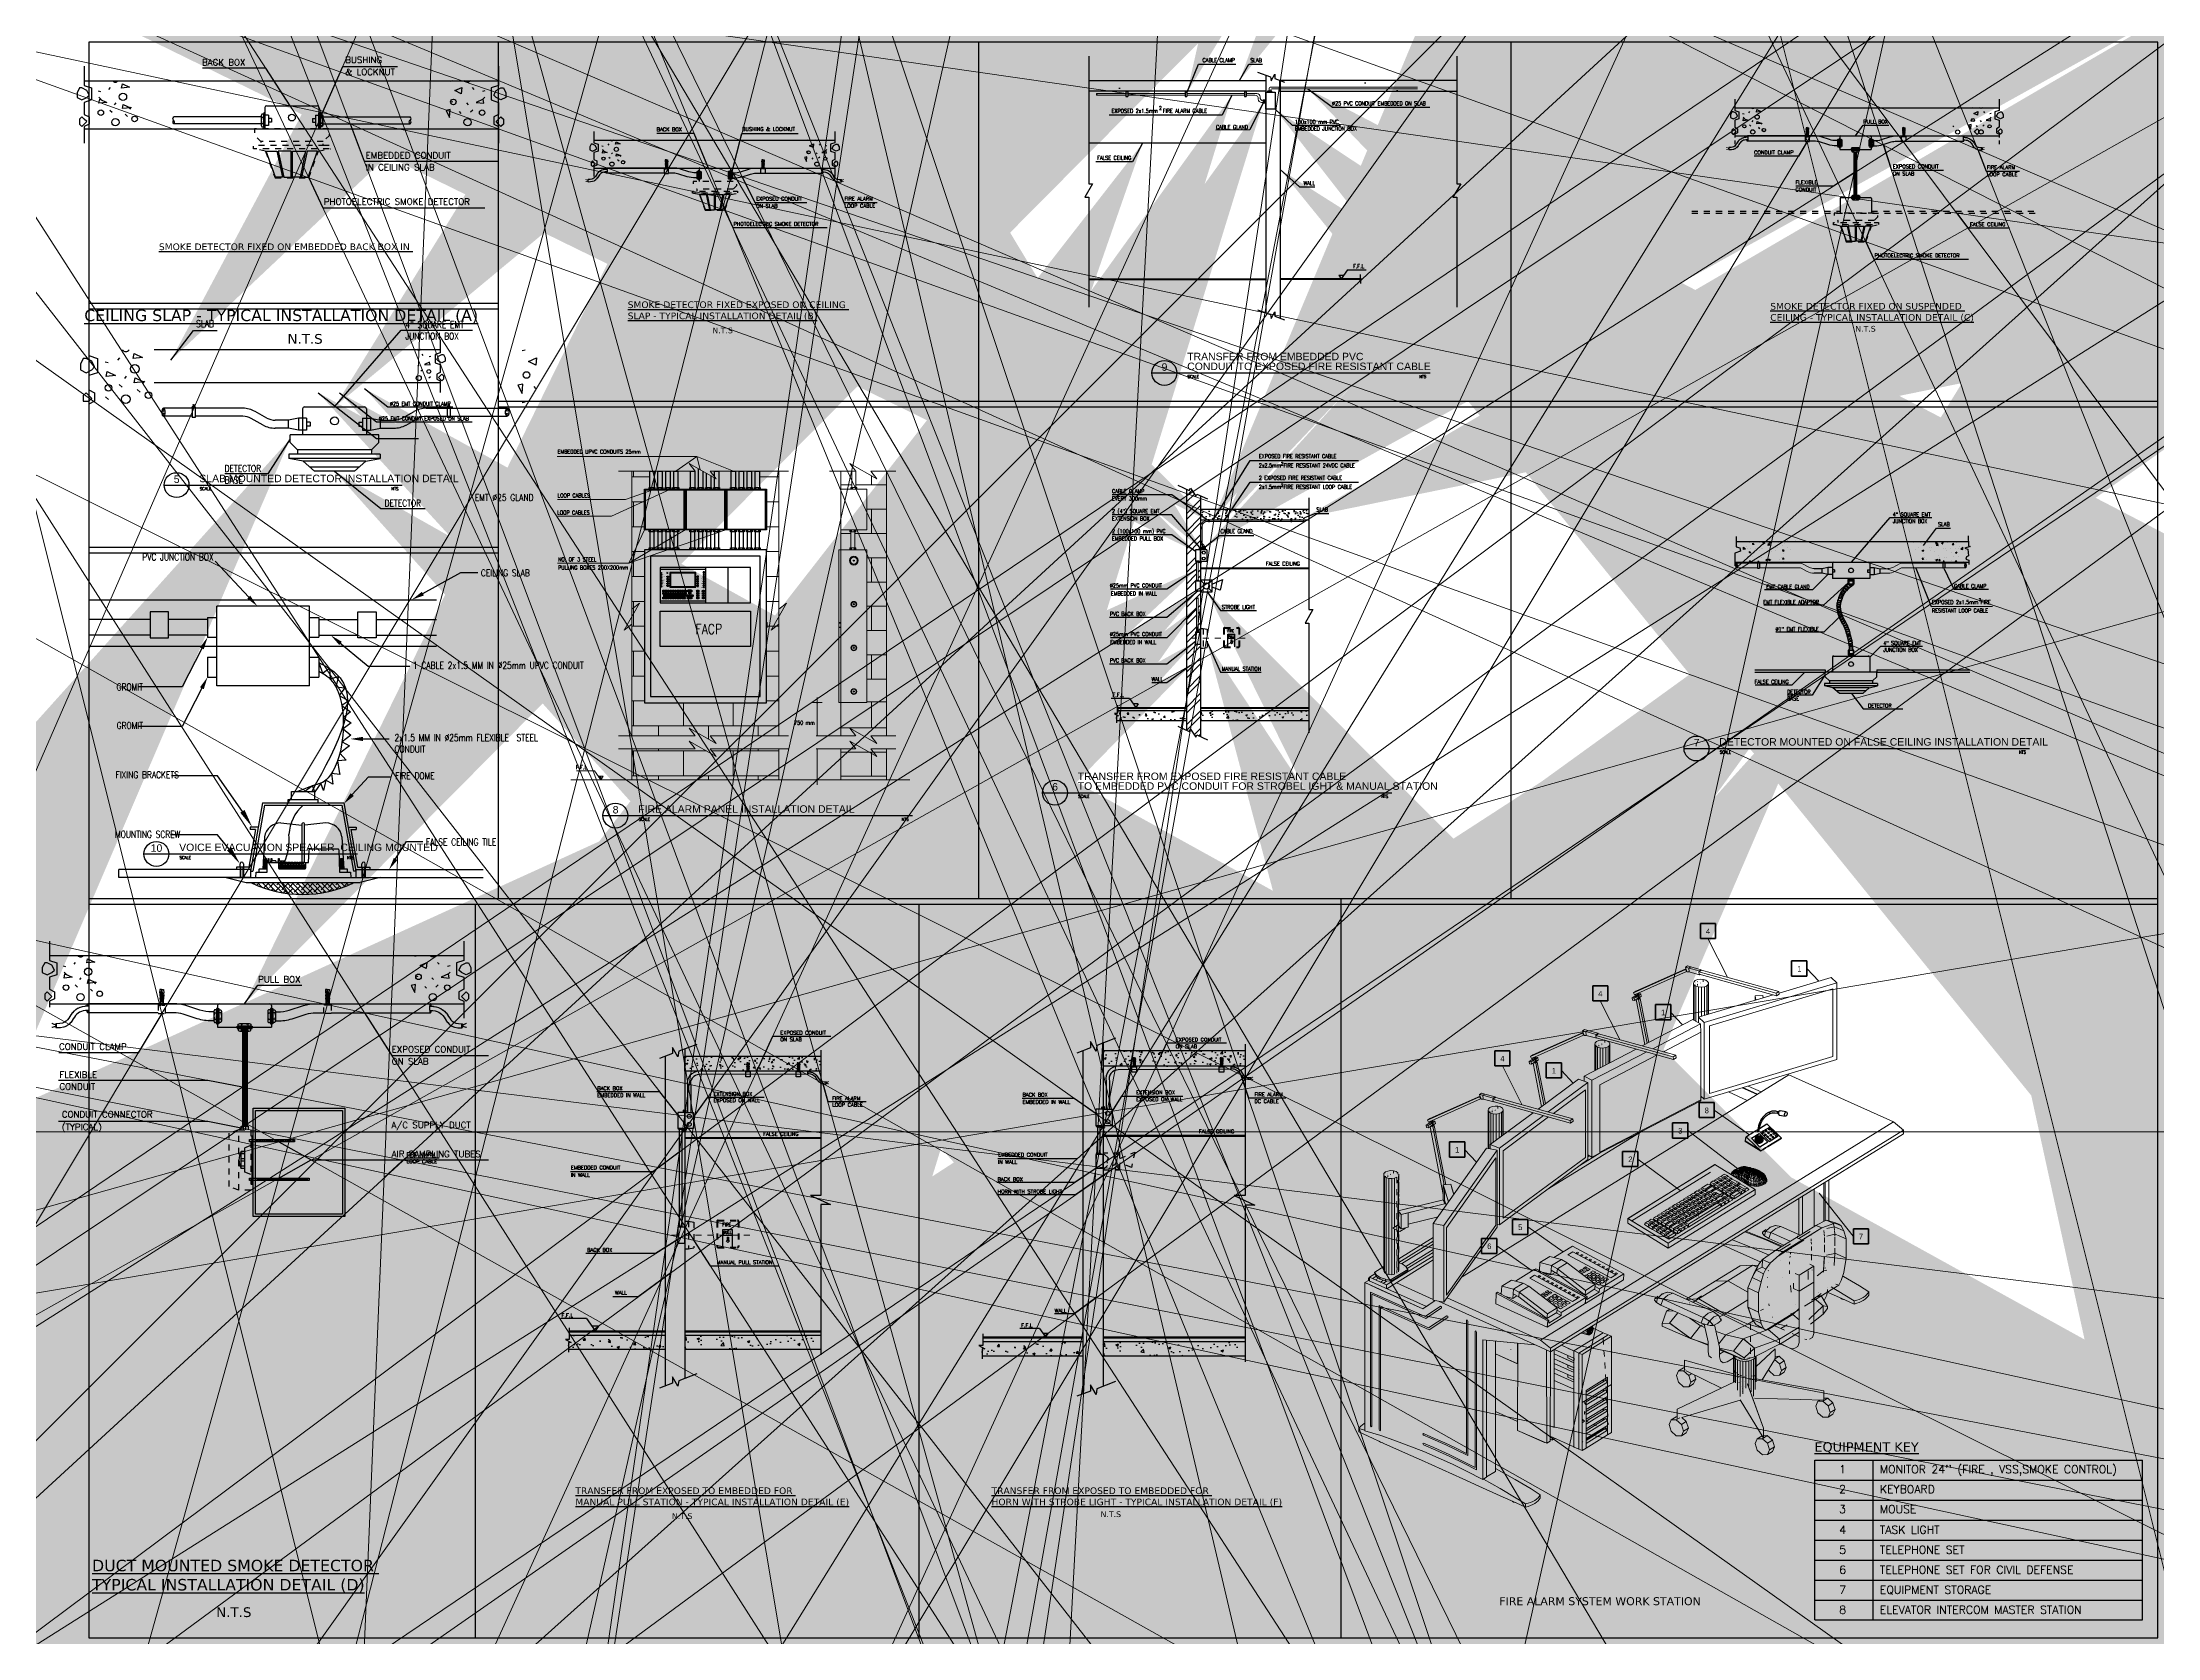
# Model space of a CAD drawing. Extents: x -15 to 256, y 0 to 403.
# Drawn here: x 220.44 to 255.58, y 364.85 to 391.35 of the extents above; entities that cross this region are included whole.
import ezdxf
from ezdxf.enums import TextEntityAlignment as Align

# ---------------------------------------------------------------- set-up
doc = ezdxf.new("R2010")
doc.units = 0
doc.header["$LTSCALE"] = 0.15
for name, pattern in [('Access Control_master_ground1$0$HIDDEN', [0.375, 0.25, -0.125]), ('DASHDOT', [1, 0.5, -0.25, 0, -0.25]), ('DASHED', [0.75, 0.5, -0.25]), ('ECG_Line-Ptrn-Sold', [9144001.0, 9144000.0, -1]), ('PDF_IMPORT', [1, 0.8, -0.2])]:
    doc.linetypes.add(name, pattern=pattern)
doc.layers.get('0').update_dxf_attribs({"color": 252})
for name, color, linetype in [('00-BT-FAS-DIM', 10, 'Continuous'), ('00-BT-FAS-TEXT', 2, 'Continuous'), ('00-BT-FAS-TEXT LINE', 10, 'Continuous'), ('00-BT-TEXT', 2, 'Continuous'), ('00-E-FAS-DIM', 10, 'Continuous'), ('00-E-FAS-TEXT LINE', 10, 'Continuous'), ('1-E-FA-WX', 3, 'Continuous'), ('5 1 1- SECTIONAL ELEVATIONS$0$wall sections$0$DIM', 1, 'Continuous'), ('A-IW-SHE101$0$A-ANNO-TEXT', 2, 'Continuous'), ('Access Control_master_ground1$0$E-FIRE', 3, 'Access Control_master_ground1$0$HIDDEN'), ('ARCH', 8, 'Continuous'), ('DETAILS', 2, 'Continuous'), ('E-ANNO-LARO', 1, 'Continuous'), ('E-ANNO-T080', 61, 'Continuous'), ('E-ANNO-T100', 102, 'Continuous'), ('E-ANNO-T140', 133, 'Continuous'), ('e-anno-t175', 214, 'Continuous'), ('E-ANNO-VIEW', 240, 'Continuous'), ('E-DETL-LID1', 1, 'DASHED'), ('E-DETL-LID2', 2, 'DASHED'), ('E-DETL-LID3', 3, 'DASHED'), ('E-DETL-LID4', 131, 'DASHED'), ('E-DETL-LID6', 214, 'DASHED'), ('E-DETL-LIN0', 10, 'Continuous'), ('E-DETL-LIN1', 1, 'Continuous'), ('E-DETL-LIN2', 2, 'Continuous'), ('E-DETL-LIN3', 3, 'Continuous'), ('E-DETL-LIN9', 9, 'Continuous'), ('E-RISR-LIN0', 10, 'Continuous'), ('E-TRUNK', 40, 'Continuous'), ('EL1', 1, 'Continuous'), ('EL_C01CO', 1, 'Continuous'), ('MPI-TITL-TXT', 1, 'Continuous'), ('PDF2_Geometry', 7, 'Continuous'), ('ST-SHEET$0$CADR-BLU', 5, 'Continuous')]:
    doc.layers.add(name, color=color, linetype=linetype)
for name, color, linetype, lineweight in [('A-DETL', 8, 'ECG_Line-Ptrn-Sold', 13), ('E-ANN-LCTX', 90, 'Continuous', 9), ('GENERAL', 1, 'Continuous', 25), ('MPI-TITL', 1, 'Continuous', 20), ('MPI-TTBL', 7, 'Continuous', 25), ('MPI-TXT', 2, 'Continuous', 20), ('S-ANNO-DIMS', 1, 'Continuous', 18), ('T-50-801_dwg _7_', 8, 'Continuous', 9), ('T-LINE-THIN', 9, 'ECG_Line-Ptrn-Sold', 18), ('T-TEXT', 2, 'Continuous', 0)]:
    doc.layers.add(name, color=color, linetype=linetype, lineweight=lineweight)
doc.styles.add('ARIAL', font='SAS_____.PFB', dxfattribs={"width": 3, "height": 0.3})
doc.styles.add('Arial_12', font='arial.ttf', dxfattribs={"width": 0.8, "height": 2.342038})
doc.styles.add('E100', font='verdana.ttf', dxfattribs={"height": 205})
doc.styles.add('E140', font='verdana.ttf', dxfattribs={"height": 285})
doc.styles.add('E175', font='verdana.ttf', dxfattribs={"height": 335})
doc.styles.add('E80', font='simplex.shx', dxfattribs={"height": 200})
doc.styles.add('LE80', font='SIMPLEX.shx', dxfattribs={"height": 200})
doc.styles.add('ROMANS', font='ROMANS.shx', dxfattribs={"width": 0.8})
doc.styles.add('SansSerif_10', font='sanss___.ttf', dxfattribs={"height": 10})
doc.styles.add('SansSerif_3', font='sanss___.ttf', dxfattribs={"height": 24.9})
doc.styles.add('SansSerif_4', font='sanss___.ttf', dxfattribs={"height": 27})
doc.styles.add('SansSerif_5', font='sanss___.ttf', dxfattribs={"height": 20})
doc.styles.add('SansSerif_6', font='sanss___.ttf', dxfattribs={"height": 21.924897})
doc.styles.add('SansSerif_7', font='sanss___.ttf', dxfattribs={"height": 32.481329})
doc.styles.add('SansSerif_8', font='sanss___.ttf', dxfattribs={"height": 17.9})
doc.styles.add('SansSerif_9', font='sanss___.ttf', dxfattribs={"height": 17.539918})
doc.dimstyles.new('BT-DIM', dxfattribs={"dimscale": 0, "dimtxt": 120, "dimasz": 120, "dimexe": 100, "dimexo": 100, "dimgap": 1, "dimtad": 0, "dimdec": 0, "dimrnd": 5, "dimzin": 3, "dimdsep": 46, "dimtxsty": 'ROMANS', "dimblk": 'OBLIQUE', "dimcen": 50, "dimdle": 80, "dimclrd": 256, "dimclre": 256, "dimclrt": 2, "dimadec": 0, "dimazin": 0, "dimtfac": 1, "dimtdec": 0, "dimtofl": 0, "dimtmove": 0, "dimatfit": 3, "dimfxl": 1, "dimtvp": 0.8, "dimfrac": 2, "dimtolj": 1, "dimtzin": 0, "dimarcsym": 0})
doc.dimstyles.new('DIM25', dxfattribs={"dimscale": 100, "dimtxt": 2, "dimasz": 0.01, "dimexe": 1, "dimexo": 2, "dimgap": 1, "dimtad": 1, "dimdec": 0, "dimlfac": 0.25, "dimzin": 0, "dimdsep": 46, "dimtxsty": 'LE80', "dimblk1": 'TICK', "dimblk2": 'TICK', "dimsah": 1, "dimcen": 0, "dimdle": 3, "dimclrd": 1, "dimclre": 1, "dimclrt": 51, "dimadec": 0, "dimazin": 0, "dimtfac": 1, "dimtdec": 0, "dimtmove": 0, "dimatfit": 1, "dimldrblk": 'TICK', "dimfxl": 1, "dimtolj": 1, "dimtzin": 0, "dimarcsym": 0})
doc.dimstyles.get("Standard").update_dxf_attribs({"dimtxt": 0.18, "dimasz": 0.18, "dimexe": 0.18, "dimexo": 0.0625, "dimgap": 0.09, "dimtad": 0, "dimtih": 1, "dimtoh": 1, "dimdec": 4, "dimzin": 0, "dimdsep": 46, "dimtxsty": 'Standard', "dimcen": 0.09, "dimadec": 0, "dimazin": 0, "dimtfac": 1, "dimtdec": 4, "dimtofl": 0, "dimtmove": 0, "dimatfit": 3, "dimfxl": 1, "dimtolj": 1, "dimtzin": 0, "dimarcsym": 0})
pattern_1 = [(50, (199.6004, 346.53647), (0.4178004, -0.0365528), [0.043687, -0.480557]), (355, (199.6004, 346.53647), (-0.0808217, 0.4381463), [0.0349496, -0.3844454]), (100.451, (199.6352, 346.5334), (0.3369803, 0.4015916), [0.037128, -0.40841]), (46.1842, (199.6004, 346.65296), (0.62166, -0.096415), [0.06553, -0.720835]), (96.6356, (199.6522, 346.6449), (0.544434, 0.567416), [0.055692, -0.612615]), (351.184, (199.6004, 346.65296), (0.544435, 0.567415), [0.052424, -0.576668]), (21, (199.65864, 346.62384), (0.3476953, -0.2345235), [0.043687, -0.480557]), (326, (199.65864, 346.62384), (0.1417293, 0.4223945), [0.0349496, -0.3844454]), (71.4514, (199.6876, 346.6043), (0.4894237, 0.187872), [0.037128, -0.40841]), (37.5, (199.6004, 346.53647), (0.00708303, 0.19390837), [0, -0.3797855, 0, -0.3902704, 0, -0.3859017]), (7.5, (199.6004, 346.53647), (0.1532362, 0.2297421), [0, -0.2225124, 0, -0.3710481, 0, -0.1470795]), (327.5, (199.4705, 346.53647), (0.3109472, -0.0131376), [0, -0.1456233, 0, -0.4543446, 0, -0.6028803]), (317.5, (199.41225, 346.53647), (0.3397017, 0.05831), [0, -0.1893103, 0, -0.3017314, 0, -0.4281324])]
pattern_2 = [(50, (205.23698, 345.46348), (0.4352088, -0.0380758), [0.0455073, -0.50058]), (355, (205.23698, 345.46348), (-0.084189, 0.4564024), [0.036406, -0.400464]), (100.451, (205.27324, 345.4603), (0.351021, 0.4183246), [0.038675, -0.4254273]), (46.1842, (205.237, 345.58483), (0.6475626, -0.100432), [0.068261, -0.75087]), (96.6356, (205.29094, 345.57646), (0.567119, 0.591058), [0.058013, -0.638141]), (351.184, (205.237, 345.5848), (0.56712, 0.591057), [0.054609, -0.600696]), (21, (205.29765, 345.5545), (0.3621827, -0.2442953), [0.0455073, -0.50058]), (326, (205.29765, 345.5545), (0.1476347, 0.4399943), [0.036406, -0.400464]), (71.4514, (205.32783, 345.53413), (0.5098164, 0.1957), [0.038675, -0.4254273]), (37.5, (205.23698, 345.46348), (0.00737816, 0.2019879), [0, -0.3956099, 0, -0.4065316, 0, -0.4019809]), (7.5, (205.23698, 345.46348), (0.159621, 0.2393147), [0, -0.2317837, 0, -0.3865084, 0, -0.1532078]), (327.5, (205.10167, 345.46348), (0.3239033, -0.013685), [0, -0.1516909, 0, -0.4732756, 0, -0.6280004]), (317.5, (205.041, 345.46348), (0.3538559, 0.0607396), [0, -0.1971982, 0, -0.3143036, 0, -0.4459713])]
pattern_3 = [(50, (216.94386, 363.4144), (0.3014433, -0.0263729), [0.0315202, -0.346722]), (355, (216.94386, 363.4144), (-0.058313, 0.316123), [0.025216, -0.2773777]), (100.451, (216.96898, 363.4122), (0.2431315, 0.2897486), [0.026788, -0.2946683]), (46.1842, (216.94386, 363.49846), (0.448528, -0.0695634), [0.04728, -0.520083]), (96.6356, (216.98123, 363.49266), (0.39281, 0.409391), [0.040182, -0.4420024]), (351.184, (216.94386, 363.49846), (0.3928104, 0.40939), [0.037824, -0.4160665]), (21, (216.98588, 363.47745), (0.2508624, -0.1692088), [0.0315202, -0.346722]), (326, (216.98588, 363.47745), (0.1022578, 0.304758), [0.025216, -0.2773777]), (71.4514, (217.0068, 363.46335), (0.3531196, 0.1355498), [0.026788, -0.2946683]), (37.5, (216.94386, 363.41441), (0.0051104, 0.13990503), [0, -0.2740155, 0, -0.2815803, 0, -0.2784283]), (7.5, (216.94386, 363.41441), (0.11056, 0.1657591), [0, -0.1605428, 0, -0.2677115, 0, -0.106118]), (327.5, (216.85014, 363.41441), (0.2243486, -0.0094788), [0, -0.1050673, 0, -0.32781, 0, -0.4349786]), (317.5, (216.80811, 363.4144), (0.245095, 0.0420707), [0, -0.1365875, 0, -0.2176994, 0, -0.3088978])]

# ---------------------------------------------------------------- blocks, each defined once
blk = doc.blocks.new('TICK')
at = {"layer": 'S-ANNO-DIMS', "color": 51}
blk.add_line((-70.710678, -70.710678), (70.710678, 70.710678), dxfattribs=at)
at = {"layer": 'S-ANNO-DIMS'}
blk.add_line((-107.126815, 0), (107.127198, 0), dxfattribs=at)
blk = doc.blocks.new('--A$C5F2C2771')
at = {"layer": 'E-DETL-LID2', "linetype": 'Continuous'}
for p, q in [((-21, -5), (-21, 0)), ((-4, -5), (-4, 0)), ((0, -5), (-25, -5))]:
    blk.add_line(p, q, dxfattribs=at)
for points in [[(-25, -5), (-25, 0), (0, 0), (0, -5)], [(-2, -6), (-23, -6)]]:
    blk.add_lwpolyline(points, dxfattribs=at)
for centre, radius, start, end in [((-23, -2), 3.69, 235.533, 304.467), ((-13, 51), 56.4, 261.3162, 278.6838), ((-2, -2), 3.69, 235.533, 304.467)]:
    blk.add_arc(centre, radius, start, end, dxfattribs=at)
blk = doc.blocks.new('A$C3E880534')
at = {"layer": 'E-DETL-LID3'}
for p, q in [((-125, 500), (-325, 467)), ((-325, 467), (-325, -467)), ((0, 500), (-125, 500)), ((-125, 500), (-125, -500)), ((0, 500), (0, -500)), ((-125, -500), (-325, -467)), ((0, -500), (-125, -500))]:
    blk.add_line(p, q, dxfattribs=at)
blk = doc.blocks.new('A$C4DE4472D')
at = {"layer": 'E-DETL-LID3'}
for p, q in [((-357, 492), (-357, -408)), ((-332, 492), (-332, -408)), ((-307, 542), (393, 542)), ((-307, 517), (393, 517)), ((418, 492), (418, -408)), ((443, 492), (443, -408)), ((-307, -433), (393, -433)), ((-307, -458), (393, -458))]:
    blk.add_line(p, q, dxfattribs=at)
for centre, radius, start, end in [((-307, 492), 50, 90, 180), ((-307, 492), 25, 90, 180), ((393, 492), 50, 0, 90), ((393, 492), 25, 0, 90), ((-307, -408), 50, 180, 270), ((-307, -408), 25, 180, 270), ((393, -408), 25, 270, 0), ((393, -408), 50, 270, 0)]:
    blk.add_arc(centre, radius, start, end, dxfattribs=at)
at = {"layer": 'E-DETL-LIN0'}
for p, q in [((-132, -433), (-132, 200)), ((-132, 200), (218, 200)), ((-132, 0), (218, 0)), ((218, -433), (218, 200)), ((44, -272), (-17, -207)), ((-17, -207), (19, -207)), ((19, -81), (69, -81)), ((19, -81), (19, -207)), ((44, -272), (105, -207)), ((69, -81), (69, -207)), ((105, -207), (69, -207))]:
    blk.add_line(p, q, dxfattribs=at)
at = {"layer": 'E-DETL-LIN0', "style": 'ROMANS', "width": 0.9}
for s, height, p in [('FIRE', 125, (-151, 313)), ('PULL', 100, (-120, 41))]:
    blk.add_text(s, height=height, dxfattribs=at).set_placement(p)
blk = doc.blocks.new('A$C71867FA0')
at = {"layer": 'E-DETL-LID3', "flags": 128}
blk.add_lwpolyline([(58, -30.2), (71.4, -30.2), (71.4, -36.9), (-71.4, -36.9), (-71.4, -30.2), (-58, -30.2), (58, -30.2), (58, -23.5), (69.4, -12.1), (69.4, 0), (-69.4, 0), (-69.4, -12.1), (-58, -23.5), (-58, -30.2)], dxfattribs=at)
at = {"layer": 'E-DETL-LID3'}
for points in [[(-49.1, -41.3), (-71.4, -36.9)], [(58, -23.5), (-58, -23.5)], [(49.1, -41.3), (71.4, -36.9)], [(-49.1, -41.3), (-31.2, -91), (31.3, -91), (49.1, -41.3)]]:
    blk.add_lwpolyline(points, dxfattribs=at)
blk = doc.blocks.new('A$C6C316B31')
at = {"layer": 'E-DETL-LIN2'}
for p, q in [((-8.2, 8.3), (-3.2, 8.3)), ((-8.2, -8.3), (-3.2, -8.3))]:
    blk.add_line(p, q, dxfattribs=at)
for points in [[(-10.1, 12.5), (-10.1, -12.5)], [(-8.2, -16.7), (-3.2, -16.7), (-3.2, 16.7), (-8.2, 16.7)]]:
    blk.add_lwpolyline(points, dxfattribs=at)
at = {"layer": 'E-DETL-LIN2', "linetype": 'Continuous'}
blk.add_lwpolyline([(0, 20.1), (-3.2, 20.1), (-3.2, -20.1), (0, -20.1)], close=True, dxfattribs=at)
at = {"layer": 'E-DETL-LIN2'}
for centre, radius, start, end in [((-4.6, 12.5), 5.5, 130.7411, 229.2614), ((9, 0), 19.1, 154.1789, 205.8236), ((-4.6, -12.5), 5.5, 130.7411, 229.2614)]:
    blk.add_arc(centre, radius, start, end, dxfattribs=at)
blk = doc.blocks.new('SCRO')
at = {"layer": 'E-DETL-LID4'}
for p, q in [((2, 0.8), (3.6, -1.6)), ((3.8, 1.5), (3.6, 0.9)), ((3.8, 1.5), (5.8, -1.9)), ((5.8, 1.2), (5.8, 1.9)), ((5.8, 1.9), (8, -1.9)), ((8, 1.9), (8, 1.2)), ((8, 1.9), (10.2, -1.9)), ((10.2, 1.9), (12.4, -1.9)), ((10.2, 1.9), (10.2, 1.2)), ((12.4, 1.9), (14.7, -1.9)), ((12.4, 1.9), (12.4, 1.2)), ((14.7, 1.9), (14.6, 1.2)), ((14.7, 1.9), (16.9, -1.9)), ((16.9, 1.9), (16.8, 1.2)), ((16.9, 1.9), (19.1, -1.9))]:
    blk.add_line(p, q, dxfattribs=at)
at = {"layer": 'E-DETL-LID4', "linetype": 'Continuous'}
for p, q in [((23.6, 0.5), (23.6, 1.6)), ((23.6, -0.5), (23.6, -1.6))]:
    blk.add_line(p, q, dxfattribs=at)
for points in [[(17.2, 1.2), (4.9, 1.2), (0, 0), (2.8, -0.7)], [(19.6, 1.2), (17.4, 1.2)], [(24.7, -5), (25, -5), (25, -0.8), (23.6, -0.5), (23.6, 0.5), (25, 0.8), (25, 5), (24.7, 5)], [(4.1, -1), (4.9, -1.3), (5.1, -1.3)], [(6.3, -1.3), (7.3, -1.3)], [(8.5, -1.3), (9.5, -1.3)], [(10.8, -1.3), (11.7, -1.3)], [(13, -1.3), (13.9, -1.3)], [(15.2, -1.3), (16.1, -1.3)], [(17.4, -1.3), (18.3, -1.3)]]:
    blk.add_lwpolyline(points, dxfattribs=at)
at = {"layer": 'E-DETL-LID4'}
for points in [[(2.8, -0.7), (3.6, -1.6), (4.1, -1), (2, 0.8)], [(5.1, -1.3), (5.8, -1.9), (6.3, -1.3), (3.8, 1.5)], [(7.3, -1.3), (8, -1.9), (8.5, -1.3), (5.8, 1.9)], [(9.5, -1.3), (10.2, -1.9), (10.8, -1.3), (8, 1.9)], [(11.7, -1.3), (12.4, -1.9), (13, -1.3), (10.2, 1.9)], [(13.9, -1.3), (14.7, -1.9), (15.2, -1.3), (12.4, 1.9)], [(16.1, -1.3), (16.9, -1.9), (17.4, -1.3), (14.7, 1.9)], [(18.3, -1.3), (19.1, -1.9), (19.6, -1.3), (16.9, 1.9)]]:
    blk.add_lwpolyline(points, close=True, dxfattribs=at)
at = {"layer": 'E-DETL-LID4', "linetype": 'Continuous'}
for points in [[(19.6, 1.2, 0.259267), (24.7, 5, 3.306263)], [(19.6, -1.3, -0.259234), (24.7, -5, -3.306263)]]:
    blk.add_lwpolyline(points, format="xyb", dxfattribs=at)
for centre, start, end in [((25.6, 0.4), 105.8004, 148.5768), ((25.6, -0.4), 211.4232, 254.1996)]:
    blk.add_arc(centre, 2.38, start, end, dxfattribs=at)
blk = doc.blocks.new('0100_Keyed Note-Square - New-3756089-CONTROL ROOM DETAIL - CONSOLE TYPE B')
at = {"layer": 'E-ANN-LCTX', "color": 7, "lineweight": 50}
for p, q in [((-3.175, -3.175), (-3.175, 3.175)), ((-3.175, 3.175), (3.175, 3.175)), ((3.175, 3.175), (3.175, -3.175)), ((3.175, -3.175), (-3.175, -3.175))]:
    blk.add_line(p, q, dxfattribs=at)
blk = doc.blocks.new('6-Model')
at = {"layer": 'PDF2_Geometry', "lineweight": 0}
for points in [[(132.73, 140.32), (120.15, 134.7), (119.53, 134.32), (132.59, 140.16), (132.87, 139.64)], [(132.93, 139.68), (132.87, 139.64), (119.81, 133.8), (119.53, 134.32)], [(133.91, 140.84), (133.08, 141.06), (132.57, 140.75)], [(136.15, 138.86), (133.53, 139.58), (133.41, 140.53), (132.57, 140.75), (132.97, 139.57), (133.53, 139.58)], [(132.59, 140.16), (132.74, 140.24)], [(132.92, 139.75), (132.84, 139.72)], [(136.52, 140.11), (133.91, 140.84), (133.41, 140.53), (136.03, 139.81)], [(156.05, 134.62), (136.64, 140.02), (135.95, 139.59)], [(155.43, 133.57), (136.03, 138.95), (135.95, 139.59), (155.35, 134.19)], [(136.06, 139.64), (136.03, 139.81), (136.52, 140.11), (136.55, 139.95)], [(136.23, 138.89), (136.15, 138.86), (136.15, 138.92)], [(170.57, 136.83), (169.17, 138.15), (156.09, 134.24)], [(119.69, 132.97), (120.68, 133.6), (120.19, 133.7), (119.18, 133.07)], [(120.68, 133.6), (120.81, 133), (119.8, 132.37)], [(120.37, 133.4), (119.86, 133.48), (120.19, 133.68)], [(120.07, 133.91), (120.11, 133.64)], [(120.11, 133.93), (120.75, 133.81), (120.95, 132.74), (120.54, 132.81)], [(120.21, 133.97), (120.22, 133.91)], [(120.75, 133.81), (120.9, 133.91), (120.3, 134.02)], [(120.81, 132.99), (120.48, 132.78), (120.37, 133.4), (120.7, 133.59)], [(120.84, 132.67), (120.41, 132.74)], [(120.48, 132.78), (120.48, 132.78)], [(120.59, 132.71), (120.57, 132.81)], [(120.94, 133.74), (121.38, 134.02), (120.87, 134.11), (120.64, 133.96)], [(123.38, 121.83), (121.22, 132.9), (120.84, 132.67), (122.99, 121.63)], [(120.9, 133.91), (121.11, 132.83), (120.95, 132.74)], [(121.38, 134.02), (121.49, 133.41), (121.06, 133.14)], [(121.22, 132.9), (121.09, 132.93)], [(137.7, 137.49), (137.05, 137.67), (136.33, 137.72), (135.62, 137.62), (135.03, 137.37), (134.67, 137.02), (134.59, 136.64), (134.78, 136.27), (135.24, 135.96), (134.78, 136.27), (134.78, 127.37)], [(134.59, 136.64), (134.59, 127.48)], [(135.03, 136.95), (135.03, 136.96)], [(135.03, 136.66), (135.03, 136.66)], [(135.03, 136.09), (135.03, 136.33)], [(136.63, 128.43), (136.63, 135.72), (135.89, 135.77), (135.24, 135.96), (135.24, 127.13)], [(135.62, 137.09), (135.62, 137.11)], [(135.62, 136.86), (135.62, 136.87)], [(135.62, 136.68), (135.62, 136.68)], [(135.62, 136.18), (135.62, 136.49)], [(135.87, 126.78), (135.87, 128.2), (154.61, 133.79)], [(135.89, 135.77), (135.89, 128.2)], [(136.33, 136.87), (136.33, 136.88)], [(136.33, 136.79), (136.33, 136.79)], [(136.33, 136.74), (136.33, 136.75)], [(136.33, 136.7), (136.33, 136.72)], [(136.33, 136.62), (136.33, 136.68)], [(136.63, 135.72), (137.34, 135.83), (137.34, 128.64)], [(138.36, 136.8), (138.16, 137.18), (137.7, 137.49), (137.05, 137.67), (137.05, 137.07)], [(137.34, 135.83), (137.92, 136.08), (137.92, 128.81)], [(137.92, 136.08), (138.27, 136.41), (138.27, 128.91)], [(138.27, 136.41), (138.36, 136.8), (138.36, 128.94)], [(150.13, 132.45), (150.13, 133.55), (150.22, 132.55), (150.22, 132.49), (150.22, 132.55), (150.24, 132.49), (150.13, 133.55), (152.02, 133.6), (152.08, 133.03), (152.02, 133.6)], [(120.19, 132.61), (122.37, 121.31)], [(136.41, 126.5), (134.42, 127.58), (121.77, 121)], [(137.27, 126.89), (135.87, 128.2)], [(106.88, 124.34), (94.3, 118.73), (93.69, 118.35), (106.74, 124.19), (107.03, 123.67)], [(107.11, 123.7), (107.03, 123.67), (93.97, 117.83), (93.69, 118.35)], [(108.07, 124.86), (107.23, 125.09), (106.73, 124.78)], [(110.31, 122.89), (107.71, 123.61), (107.58, 124.56), (106.73, 124.78), (107.14, 123.6), (107.71, 123.61)], [(106.74, 124.19), (106.9, 124.28)], [(107.07, 123.79), (107, 123.75)], [(110.69, 124.14), (108.07, 124.86), (107.58, 124.56), (110.18, 123.83)], [(112.32, 122.39), (111.59, 122.44), (110.88, 122.33), (110.29, 122.08), (109.95, 121.74), (109.85, 121.36), (110.06, 120.98), (110.52, 120.67), (110.06, 120.98), (110.06, 114.93)], [(130.2, 118.66), (110.8, 124.05), (110.11, 123.62)], [(129.59, 117.59), (110.18, 122.98), (110.11, 123.62), (129.51, 118.23)], [(110.22, 123.67), (110.18, 123.83), (110.69, 124.14), (110.72, 123.98)], [(110.39, 122.92), (110.31, 122.89), (110.31, 122.95)], [(127.06, 119.52), (136.44, 124.4), (136.44, 107.43), (111.08, 94.28), (111.08, 111.25), (125.51, 118.72)], [(112.33, 122.38), (112.33, 121.8)], [(113.63, 121.51), (113.44, 121.89), (112.98, 122.2), (112.62, 122.31), (112.98, 122.2)], [(124.41, 120.27), (136.41, 126.5), (136.42, 124.38)], [(93.84, 117), (94.85, 117.63), (94.35, 117.72), (93.34, 117.1)], [(94.97, 117.01), (94.63, 116.82), (94.52, 117.43), (94.85, 117.63), (94.97, 117.03), (93.95, 116.4)], [(94.37, 117.71), (94.03, 117.52)], [(94.52, 117.43), (94.03, 117.52), (94.05, 117.51)], [(94.22, 117.94), (94.27, 117.66)], [(94.27, 117.96), (94.9, 117.84), (95.12, 116.76), (94.68, 116.84)], [(94.38, 118.01), (94.4, 117.94)], [(94.9, 117.84), (95.06, 117.94), (94.48, 118.04)], [(94.74, 116.74), (94.73, 116.84)], [(95.09, 117.77), (95.53, 118.06), (95.04, 118.14), (94.81, 117.98)], [(97.43, 106.44), (95.39, 116.93), (95, 116.69), (97.05, 106.17)], [(95.06, 117.94), (95.27, 116.86), (95.12, 116.76)], [(95.53, 118.06), (95.64, 117.44), (95.22, 117.17)], [(95.39, 116.93), (95.25, 116.95)], [(107.14, 112.12), (107.14, 113.41), (120.21, 120.19)], [(122.86, 119.46), (109.13, 112.35), (109.13, 93.07), (136.42, 107.22), (136.42, 107.42)], [(109.85, 121.36), (109.85, 114.82)], [(110.29, 121.68), (110.29, 121.68)], [(110.29, 121.37), (110.29, 121.37)], [(110.29, 120.81), (110.29, 121.04)], [(111.89, 115.88), (111.89, 120.44), (111.16, 120.48), (110.52, 120.67), (110.52, 115.17)], [(110.88, 121.57), (110.88, 121.58)], [(110.88, 121.39), (110.88, 121.39)], [(110.88, 120.89), (110.88, 121.19)], [(111.16, 120.48), (111.16, 115.5)], [(111.59, 121.58), (111.59, 121.6)], [(111.59, 121.45), (111.59, 121.47)], [(111.59, 121.42), (111.59, 121.43)], [(111.59, 121.32), (111.59, 121.38)], [(111.59, 121.17), (111.59, 121.18)], [(111.89, 120.44), (112.6, 120.54), (112.6, 116.24)], [(112.6, 120.54), (113.18, 120.79), (113.18, 116.55)], [(113.18, 120.79), (113.55, 121.12), (113.55, 116.74)], [(113.55, 121.12), (113.63, 121.51), (113.63, 116.78)], [(97.73, 44.64), (97.79, 21.26), (98.63, 21.79), (98.75, 44.18), (187.35, 98.94), (187.35, 99.84), (184.83, 101.89), (158.52, 113.75), (76.53, 63.04)], [(96.95, 103.5), (85.89, 95.32), (85.9, 76.05), (108.12, 92.49), (108.1, 111.77), (98.17, 104.4)], [(94.35, 116.63), (96.47, 105.73)], [(95, 116.69), (94.57, 116.76)], [(108.1, 92.49), (108.1, 111.77), (105.78, 112.63), (95.63, 105.1)], [(109.13, 112.35), (107.14, 113.41)], [(81.04, 108.37), (68.47, 102.76), (67.86, 102.38), (80.91, 108.22), (81.18, 107.7)], [(81.26, 107.73), (81.18, 107.7), (68.14, 101.86), (67.86, 102.38)], [(82.24, 108.9), (81.39, 109.12), (80.88, 108.81)], [(84.47, 106.91), (81.86, 107.64), (81.74, 108.59), (80.88, 108.81), (81.29, 107.62), (81.86, 107.64)], [(80.91, 108.22), (81.07, 108.3)], [(81.23, 107.81), (81.15, 107.78)], [(84.85, 108.17), (82.24, 108.9), (81.74, 108.59), (84.34, 107.86)], [(104.36, 102.69), (84.96, 108.07), (84.26, 107.65)], [(103.76, 101.62), (84.36, 107.01), (84.26, 107.65), (103.66, 102.26)], [(84.37, 107.7), (84.34, 107.86), (84.85, 108.17), (84.88, 108)], [(84.55, 106.95), (84.47, 106.91), (84.47, 106.97)], [(99.48, 104.04), (107.47, 109.97), (107.47, 93), (86.82, 77.73), (86.82, 94.68), (98.26, 103.15)], [(136.44, 108.39), (137.29, 107.61)], [(143.38, 109.42), (148.1, 107.29), (143.38, 109.42)], [(146.89, 110.47), (150.57, 108.81), (146.87, 110.47)], [(150.57, 108.82), (146.89, 110.48)], [(68, 101.03), (69.01, 101.66), (68.52, 101.75), (67.51, 101.12)], [(69.14, 101.05), (68.81, 100.85), (68.68, 101.46), (69.01, 101.66), (69.12, 101.05), (68.13, 100.43)], [(68.52, 101.75), (68.19, 101.55)], [(68.68, 101.46), (68.19, 101.55), (68.21, 101.54)], [(68.38, 101.95), (68.43, 101.69)], [(68.44, 101.98), (69.07, 101.87), (69.28, 100.8), (68.87, 100.87)], [(68.54, 102.02), (68.55, 101.96)], [(69.07, 101.87), (69.22, 101.96), (68.63, 102.07)], [(69.25, 101.8), (69.69, 102.08), (69.2, 102.18), (68.95, 102.01)], [(72.44, 86.13), (69.55, 100.97), (69.15, 100.73), (72.01, 86.1)], [(69.22, 101.96), (69.42, 100.9), (69.28, 100.8)], [(69.69, 102.08), (69.82, 101.48), (69.37, 101.19)], [(69.55, 100.97), (69.41, 100.99)], [(184.83, 101.89), (96.23, 47.13), (72.75, 57.72)], [(86.19, 105.65), (85.54, 105.84), (84.81, 105.88), (84.1, 105.78), (83.52, 105.53), (83.16, 105.18), (83.08, 104.81), (83.27, 104.43), (83.72, 104.12), (83.27, 104.43), (83.27, 95.2)], [(83.08, 104.81), (83.08, 95.24)], [(83.52, 105.11), (83.52, 105.13)], [(83.52, 104.82), (83.52, 104.82)], [(83.52, 104.25), (83.52, 104.49)], [(83.57, 95.14), (83.57, 96.2), (94.41, 104.21)], [(85.11, 97.33), (85.11, 103.88), (84.37, 103.93), (83.72, 104.12), (83.72, 96.3)], [(84.1, 105.26), (84.1, 105.27)], [(84.1, 105.02), (84.1, 105.03)], [(84.1, 104.84), (84.1, 104.84)], [(84.1, 104.34), (84.1, 104.65)], [(84.37, 103.93), (84.37, 96.79)], [(84.81, 105.03), (84.81, 105.04)], [(84.81, 104.95), (84.81, 104.95)], [(84.81, 104.9), (84.81, 104.91)], [(84.81, 104.87), (84.81, 104.88)], [(84.81, 104.78), (84.81, 104.84)], [(85.11, 103.88), (85.82, 103.99), (85.82, 97.87)], [(86.85, 104.96), (86.65, 105.34), (86.19, 105.65), (85.54, 105.84), (85.54, 105.23)], [(85.82, 103.99), (86.41, 104.24), (86.41, 98.29)], [(86.41, 104.24), (86.76, 104.57), (86.76, 98.55)], [(86.76, 104.57), (86.85, 104.96), (86.85, 98.63)], [(94.1, 103.98), (94.14, 104.28), (94.08, 103.97)], [(68.51, 100.65), (71.81, 83.66)], [(69.15, 100.73), (68.74, 100.8)], [(68.81, 100.85), (68.81, 100.85)], [(68.9, 100.78), (68.88, 100.87)], [(85.89, 95.32), (83.57, 96.2)], [(97.87, 84.9), (121.27, 99.36)], [(187.35, 99.84), (98.75, 45.09)], [(85.35, 94.8), (82.68, 95.32), (69.3, 76.41), (69.3, 57.14), (71.96, 56.62)], [(111.16, 94.13), (106.1, 90.99)], [(108.12, 93.6), (109.13, 93.07)], [(108.56, 93.38), (108.12, 93.11)], [(118.17, 76.47), (118.17, 77.68), (118.19, 77.69), (140.01, 91.18), (150.09, 84.93), (128.28, 71.44), (128.26, 71.43), (118.17, 77.68), (140.02, 91.19), (140.01, 91.18), (140.02, 91.19)], [(148.42, 90.14), (149.37, 89.86), (148.34, 90.09), (148.36, 90.09), (148.42, 90.14), (147.82, 90.17), (146.7, 90.17), (145.85, 90.15), (146.23, 90.34), (145.47, 90.11), (145.86, 90.3)], [(146.68, 90.61), (146.15, 90.43), (146.43, 90.53), (146.68, 90.61), (147.09, 90.68), (147.3, 90.73), (147.69, 90.67), (147.69, 90.66), (147.09, 90.68), (146.79, 90.61), (147.41, 90.59), (147.13, 90.43), (146.49, 90.48), (146.79, 90.61), (146.15, 90.43), (145.86, 90.3), (146.49, 90.48), (146.23, 90.34), (146.91, 90.28), (146.7, 90.17), (146.53, 90.05)], [(149.95, 89.18), (149.38, 89.86), (149.27, 89.92), (148.67, 90.27), (148.58, 90.22), (148.1, 90.31), (147.96, 90.25), (146.91, 90.28), (147.13, 90.43), (148.1, 90.31), (148.23, 90.38), (148.67, 90.27), (148.77, 90.3), (149.29, 89.92), (149.37, 89.86), (149.32, 89.93), (149.02, 90.3), (148.88, 90.33)], [(147.19, 90.7), (147.09, 90.68)], [(147.17, 90.69), (147.19, 90.7), (147.3, 90.73), (147.55, 90.68), (147.69, 90.67)], [(147.55, 90.68), (147.69, 90.66), (147.41, 90.59), (148.23, 90.38), (148.39, 90.46), (148.77, 90.3)], [(148.37, 90.46), (148.39, 90.46), (148.61, 90.47), (148.4, 90.46), (147.95, 90.66), (147.69, 90.66), (148.39, 90.46), (148.63, 90.48), (148.61, 90.47), (148.77, 90.3), (148.88, 90.33), (149.3, 89.92), (149.38, 89.86), (149.26, 89.9), (149.37, 89.86), (149.24, 89.89), (149.38, 89.86), (149.27, 89.88), (149.37, 89.86), (149.26, 89.86), (149.38, 89.86), (149.27, 89.84), (149.37, 89.86), (149.35, 89.85), (148.2, 89.63), (148.47, 89.54), (148.4, 89.08), (148.52, 88.95), (148.66, 87.89), (148.36, 88)], [(147.95, 90.66), (148.28, 90.5), (148.4, 90.46), (148.39, 90.46), (148.28, 90.5)], [(148.45, 90.46), (148.4, 90.46)], [(148.85, 90.43), (148.83, 90.42), (148.88, 90.33), (148.72, 90.46), (148.61, 90.47)], [(148.89, 90.37), (148.83, 90.42), (148.72, 90.46)], [(148.83, 90.42), (148.89, 90.38), (149.02, 90.3), (148.96, 90.34)], [(149.07, 90.29), (149.02, 90.3), (149.12, 90.27), (149.24, 90.23), (149.35, 90.22), (149.53, 90.22)], [(149.13, 90.27), (149.13, 90.28)], [(59.33, 89.03), (59.33, 89.63), (58.59, 89.67), (57.88, 89.57), (57.3, 89.33), (56.93, 88.99), (56.85, 88.6), (57.04, 88.22), (57.5, 87.91), (58.15, 87.72)], [(57.04, 64.07), (56.85, 64.45), (56.85, 88.6)], [(57.5, 63.78), (57.04, 64.07), (57.04, 88.22), (57.5, 87.91), (57.5, 63.78), (58.15, 63.58)], [(57.3, 88.92), (57.3, 88.92)], [(57.3, 88.04), (57.3, 88.28)], [(57.88, 89.06), (57.88, 89.07)], [(57.88, 88.82), (57.88, 88.82)], [(57.88, 88.15), (57.88, 88.44)], [(58.59, 88.83), (58.59, 88.85)], [(58.59, 88.74), (58.59, 88.75)], [(58.59, 88.69), (58.59, 88.7)], [(58.59, 88.58), (58.59, 88.64)], [(58.89, 87.68), (59.6, 87.78), (59.6, 75.51)], [(59.33, 88.83), (59.33, 88.83)], [(59.97, 89), (59.97, 89)], [(72.55, 80.98), (72.12, 82.29), (72.12, 85.1), (73.15, 81.85), (71.81, 86.09), (73.67, 86.25), (74.47, 83.72)], [(73.67, 86.25), (73.98, 85.27), (73.98, 85.26), (73.98, 85.27), (74.49, 83.72)], [(138.89, 89.26), (119.17, 77.08)], [(137.16, 84.77), (136.61, 84.43), (135.85, 84.78), (135.84, 84.8), (135.82, 84.78), (136.38, 85.13), (137.16, 84.77), (137.4, 84.51), (137.16, 84.77), (137.18, 84.78)], [(137.57, 84.43), (137.53, 85), (136.74, 85.35), (136.61, 85.02), (136.74, 85.35), (138.22, 86.28)], [(136.75, 85.36), (136.74, 85.35)], [(137.05, 85.22), (137.04, 85.21)], [(137.53, 85), (139.01, 85.91), (139.23, 85.65)], [(137.62, 84.42), (137.75, 84.74), (139.23, 85.66), (140.02, 85.29), (140.27, 85.02), (140.24, 85.04), (140.27, 85.01)], [(140.02, 85.29), (140.04, 85.3), (139.23, 85.66), (139.01, 85.91), (138.22, 86.28), (139.03, 85.92), (139.01, 85.91)], [(138.57, 83.99), (138.54, 84.38), (140.02, 85.29), (140.24, 85.03), (140.26, 85.02)], [(138.81, 86.3), (138.77, 86.29)], [(139.52, 87.07), (138.96, 86.73), (138.96, 86.74), (138.98, 86.73)], [(141.27, 83.17), (141.24, 83.58), (142.04, 84.06), (142.26, 83.81), (142.04, 84.06), (140.24, 85.03), (140.24, 85.04), (139.25, 84.43), (139.26, 84.44), (139.31, 84.42), (140.04, 84.07)], [(139.28, 86.58), (139.26, 86.58)], [(140.53, 86.44), (140.31, 86.7), (140.31, 86.71), (140.32, 86.71), (139.52, 87.07), (140.31, 86.71), (140.54, 86.44)], [(140.72, 86.37), (140.67, 86.94), (139.88, 87.29), (139.75, 86.96)], [(140.31, 86.71), (139.75, 86.37)], [(140.8, 85.07), (140.8, 85.06), (139.79, 85.67), (139.82, 85.68), (139.79, 85.67), (139.96, 86.11), (140.53, 86.45), (141.32, 86.1), (141.32, 86.09), (141.54, 85.84), (141.54, 85.83)], [(140.43, 87.64), (139.88, 87.29), (139.9, 87.31), (139.91, 87.29), (140.67, 86.94), (141.22, 87.28)], [(140.2, 87.16), (140.18, 87.15)], [(140.23, 86.54), (140.23, 86.54)], [(140.23, 86.52), (140.23, 86.52)], [(141.47, 87.01), (141.46, 87.02), (141.24, 87.27), (141.22, 87.28), (141.24, 87.29), (140.43, 87.64), (141.22, 87.28), (141.46, 87.02)], [(140.53, 86.45), (141.32, 86.1), (141.54, 85.84), (141.55, 85.83)], [(140.67, 87.53), (140.8, 87.86), (141.6, 87.51), (141.63, 86.94), (141.6, 87.51), (142.15, 87.85), (142.17, 87.86), (141.36, 88.21), (142.15, 87.85), (142.37, 87.59), (142.39, 87.58), (142.37, 87.59), (142.15, 87.85)], [(142.47, 86.41), (142.23, 86.67), (141.44, 87.02), (140.89, 86.68), (140.91, 86.69), (140.92, 86.68), (141.68, 86.32), (140.89, 86.68), (140.76, 86.35)], [(142.55, 85.21), (142.55, 85.22), (142.33, 85.47), (142.33, 85.48), (141.52, 85.84), (140.97, 85.49), (140.8, 85.06), (140.83, 85.07), (140.8, 85.06), (140.76, 85.75), (141.32, 86.1)], [(141.36, 88.21), (140.8, 87.86), (140.81, 87.87), (140.83, 87.86), (141.6, 87.51)], [(140.8, 85.06), (141.81, 84.44), (141.81, 84.45), (141.77, 85.14)], [(141.11, 87.73), (141.1, 87.72)], [(141.24, 85.92), (141.24, 85.92)], [(141.24, 85.91), (141.24, 85.91)], [(141.46, 87.01), (141.46, 87.01)], [(142.28, 88.77), (141.73, 88.44), (141.58, 88.11)], [(142.61, 86.89), (141.81, 87.25), (141.68, 86.92), (141.81, 87.25), (142.36, 87.59), (143.16, 87.25), (143.16, 87.23), (143.38, 86.97), (143.4, 86.96), (143.38, 86.97), (143.16, 87.23), (142.61, 86.89), (142.64, 86.32), (142.61, 86.89), (141.84, 87.25), (141.82, 87.26), (141.81, 87.25)], [(141.71, 85.75), (141.68, 86.32), (142.23, 86.67)], [(144.3, 87.55), (144.08, 87.8), (143.29, 88.17), (143.07, 88.42), (142.28, 88.77), (143.08, 88.43), (143.07, 88.42), (142.52, 88.08), (141.76, 88.44), (141.74, 88.44), (141.73, 88.44), (142.52, 88.08), (142.56, 87.5)], [(142.74, 85.13), (142.69, 85.71), (141.9, 86.06), (141.76, 85.73)], [(143.56, 84.59), (143.56, 84.61), (143.34, 84.85), (143.32, 84.87), (143.34, 84.87), (142.53, 85.22), (141.98, 84.88), (141.81, 84.44), (141.84, 84.45), (141.81, 84.44), (141.77, 85.14), (142.33, 85.48), (142.55, 85.22), (142.56, 85.21)], [(142.69, 85.71), (141.93, 86.06), (141.92, 86.07), (141.9, 86.06), (142.45, 86.41), (143.24, 86.05), (143.48, 85.79)], [(142.04, 88.3), (142.03, 88.3)], [(142.47, 86.39), (142.47, 86.41), (142.23, 86.65), (142.23, 86.67), (142.25, 86.68)], [(142.25, 85.3), (142.25, 85.3)], [(142.25, 85.29), (142.25, 85.29)], [(142.47, 86.39), (142.47, 86.39)], [(142.6, 87.48), (142.74, 87.83), (143.53, 87.46), (143.57, 86.88)], [(143.65, 85.71), (143.61, 86.28), (142.82, 86.63), (142.69, 86.3), (142.82, 86.63), (143.37, 86.97), (144.17, 86.62), (144.39, 86.36), (144.41, 86.35), (144.39, 86.36), (144.17, 86.62), (144.17, 86.63)], [(142.72, 85.14), (142.69, 85.71), (143.24, 86.05)], [(143.29, 88.17), (142.74, 87.83), (142.75, 87.83), (142.77, 87.83), (143.53, 87.46)], [(143.75, 84.51), (143.7, 85.09), (142.91, 85.45), (142.77, 85.12)], [(142.82, 86.63), (142.83, 86.64), (142.85, 86.63), (143.61, 86.28)], [(143.7, 85.09), (142.94, 85.45), (142.91, 85.46), (142.91, 85.45), (143.46, 85.79), (144.25, 85.44), (144.49, 85.16), (144.25, 85.44), (144.27, 85.45)], [(143.01, 88.25), (143.01, 88.25)], [(143.31, 88.17), (143.08, 88.42)], [(143.16, 85.88), (143.18, 85.88)], [(143.16, 85.87), (143.16, 85.87)], [(143.46, 85.78), (143.24, 86.04), (143.24, 86.05), (143.26, 86.06)], [(143.48, 85.78), (143.48, 85.78)], [(143.56, 86.89), (143.53, 87.46), (144.08, 87.8)], [(143.61, 86.87), (143.75, 87.21), (145.55, 86.23), (146.1, 86.57), (146.32, 86.31)], [(143.64, 85.71), (143.61, 86.28), (144.17, 86.62)], [(144.65, 85.09), (144.62, 85.66), (145.17, 86), (145.18, 86.02), (144.38, 86.36), (143.83, 86.02), (143.7, 85.7)], [(143.73, 84.52), (143.7, 85.09), (144.25, 85.44)], [(145.59, 85.65), (145.55, 86.23), (143.8, 87.19), (143.75, 87.21), (144.3, 87.55), (146.12, 86.58), (146.1, 86.57), (146.32, 86.32), (148.12, 85.34), (147.57, 85), (147.6, 84.31), (147.57, 84.33), (147.19, 84.77), (146.4, 85.13)], [(144.66, 85.09), (144.62, 85.66), (143.83, 86.02), (143.84, 86.03), (143.86, 86.02), (144.62, 85.66)], [(143.94, 84.83), (143.92, 84.84), (143.92, 84.83), (144.47, 85.17), (145.26, 84.82), (145.5, 84.55), (145.26, 84.82), (144.71, 84.48)], [(144.98, 88.1), (145.01, 88.31), (145.41, 88.19), (145.59, 88.81), (145.85, 88.76), (146.05, 89.26), (145.59, 88.81), (145.26, 88.89), (145.01, 88.31), (144.51, 88.48), (144.99, 89.03), (144.87, 89.18), (144.1, 88.71), (144.05, 88.92), (144, 88.71)], [(144.03, 87.06), (144.03, 87.06)], [(144.03, 87.06), (144.03, 87.06)], [(144.3, 87.54), (144.08, 87.8), (144.1, 87.81)], [(144.1, 88.66), (144.1, 88.71), (144.51, 88.48), (144.51, 88.41)], [(144.11, 87.1), (144.11, 87.1)], [(144.11, 87.1), (144.11, 87.1)], [(144.46, 89.47), (144.27, 89.31), (144.14, 89.13)], [(144.76, 89.71), (144.46, 89.47), (145.23, 89.7), (145.03, 89.53), (144.27, 89.31)], [(144.71, 85.08), (144.84, 85.4), (145.63, 85.04), (145.67, 84.48)], [(145.47, 90.11), (145.09, 89.92), (144.76, 89.71), (145.53, 89.92), (145.85, 90.15), (145.09, 89.92)], [(146.19, 85.4), (146.18, 85.39), (145.63, 85.04), (144.87, 85.4), (144.85, 85.41), (144.84, 85.4), (145.39, 85.74), (146.18, 85.39), (146.42, 85.13)], [(144.87, 89.18), (144.88, 89.26)], [(145.88, 89.48), (145.88, 89.47), (144.99, 89.03), (145.26, 88.89), (145.97, 89.33), (145.88, 89.47), (145.96, 89.61), (145.03, 89.53), (144.9, 89.34)], [(145.8, 88.09), (145.41, 88.19), (145.37, 87.95), (145.15, 88)], [(145.41, 85.74), (145.17, 86)], [(145.18, 86), (145.41, 85.74), (145.42, 85.73)], [(146.13, 89.79), (146.53, 90.05), (145.53, 89.92), (145.23, 89.7), (146.13, 89.79), (145.96, 89.61), (147.32, 89.79), (147.43, 89.91), (148.17, 89.97)], [(145.39, 87.85), (145.37, 87.95), (145.8, 87.85), (145.8, 88.09), (146.23, 87.97)], [(145.41, 85.73), (145.41, 85.73)], [(145.48, 86.74), (145.5, 86.73)], [(145.63, 85.64), (145.75, 85.98), (147.57, 85)], [(147.21, 84.77), (147.6, 84.31), (146.67, 83.74), (146.64, 84.43), (147.19, 84.77), (147.21, 84.78), (146.4, 85.13), (145.85, 84.78), (145.72, 84.46)], [(148.12, 85.34), (148.52, 84.88), (147.6, 84.31), (147.57, 85), (145.82, 85.96), (145.77, 85.98), (145.75, 85.98), (146.32, 86.32), (148.12, 85.35), (148.12, 85.34), (148.48, 84.91)], [(146.05, 89.26), (146.13, 89.19), (146.1, 88.69), (145.85, 88.76), (145.8, 88.09), (146.01, 88.03)], [(145.82, 87.58), (145.8, 87.85), (146.23, 87.73), (146.23, 87.97), (146.67, 87.86)], [(149.27, 89.88), (148.17, 89.97), (148.07, 89.89), (147.32, 89.79), (147.25, 89.69), (145.88, 89.47)], [(145.88, 87.54), (146.24, 87.45)], [(148.01, 89.8), (149.26, 89.86), (148.07, 89.89), (148.01, 89.8), (147.25, 89.69), (147.33, 89.6), (145.97, 89.33), (147.33, 89.6), (146.05, 89.26), (147.33, 89.6), (146.13, 89.19), (147.33, 89.6), (146.42, 89.12), (147.33, 89.6), (147.32, 89.59), (146.84, 88.99), (146.62, 89.06), (147.32, 89.59)], [(145.97, 89.33), (146.05, 89.26), (146.07, 89.27)], [(146.13, 89.19), (146.42, 89.12), (146.34, 88.62), (146.1, 88.69), (146.01, 88.03), (146.23, 87.97), (146.34, 88.62), (146.7, 88.5), (146.62, 89.06), (146.42, 89.12)], [(146.05, 85.83), (146.05, 85.83)], [(146.13, 85.87), (146.13, 85.87)], [(146.13, 85.87), (146.13, 85.87)], [(146.19, 85.39), (146.42, 85.13), (146.43, 85.12)], [(146.68, 87.34), (146.24, 87.45), (146.23, 87.73), (146.67, 87.63), (146.67, 87.86), (147.35, 87.57)], [(148.26, 90.04), (147.58, 90.02), (147.71, 90.1), (146.53, 90.05), (146.35, 89.95)], [(146.42, 85.12), (146.42, 85.12)], [(147.25, 89.69), (148.03, 89.82), (148.01, 89.8), (147.33, 89.6), (147.43, 89.5), (147.24, 88.85), (146.84, 88.99), (147.05, 88.38), (146.7, 88.5), (146.67, 87.86), (147.02, 87.71)], [(148.03, 89.73), (148.03, 89.72), (147.63, 89.45), (147.92, 89.35), (147.82, 88.47), (148.07, 88.23), (148.14, 87.64), (147.87, 87.86), (147.81, 87.16), (147.35, 87.57), (147.35, 87.34), (146.67, 87.63), (146.68, 87.34), (147.36, 87.05)], [(147.82, 86.64), (147.36, 87.05), (147.35, 87.34), (147.81, 86.94), (147.81, 87.16), (148.1, 86.94), (148.14, 87.64), (148.48, 87.41), (148.36, 88), (148.07, 88.23), (148.18, 89.26), (147.92, 89.35), (148.09, 89.66), (148.03, 89.72), (149.27, 89.85), (148.01, 89.8), (148.03, 89.72), (147.43, 89.5), (147.63, 89.45), (147.58, 88.68), (147.82, 88.47), (147.87, 87.86), (147.43, 88.24), (147.35, 87.57), (147.02, 87.71), (147.05, 88.38), (147.43, 88.24)], [(147.51, 85.51), (147.51, 85.51)], [(148.34, 90.09), (147.71, 90.1), (147.82, 90.17), (147.96, 90.25), (148.5, 90.18), (148.58, 90.22), (149.26, 89.91)], [(148.09, 86.41), (147.82, 86.64), (147.81, 86.94), (148.07, 86.69), (148.1, 86.94), (148.44, 86.74), (148.48, 87.41), (149.07, 87.13), (148.94, 87.76), (149.67, 87.6), (149.62, 88.51), (149.86, 88.5), (150.09, 88.55), (150.46, 87.63), (150.76, 87.76), (150.9, 87.12), (150.63, 87.05), (150.46, 87.63), (150.05, 87.55), (149.86, 88.5), (149.64, 89.05), (149.62, 88.51), (149.64, 89.07), (149.43, 89.06), (149.43, 89.05), (149.45, 89.06), (149.43, 89.06), (149.12, 89.13), (148.88, 88.73), (149.1, 88.63), (148.67, 88.81)], [(148.07, 88.23), (148.18, 89.26), (148.07, 88.23)], [(149.02, 85.9), (148.4, 86.19), (148.37, 86.47), (149, 86.18), (149.02, 86.43), (149.79, 86.28), (149.73, 87), (150.22, 86.99), (150.36, 86.26), (150.92, 86.32), (151.01, 86.05), (151.28, 86.12), (151.2, 86.39), (150.92, 86.32), (150.63, 87.05), (150.22, 86.99), (150.05, 87.55), (149.67, 87.6), (149.73, 87), (149.07, 87.13), (149.02, 86.43), (148.44, 86.74), (148.37, 86.47), (148.07, 86.69), (148.09, 86.41), (148.4, 86.19)], [(149.3, 87.68), (148.94, 87.76), (148.36, 88), (148.4, 89.08), (148.18, 89.26), (148.2, 89.63), (148.09, 89.66), (149.27, 89.84), (148.2, 89.63)], [(148.17, 89.8), (148.17, 89.8)], [(148.17, 89.67), (148.17, 89.67)], [(148.18, 89.88), (148.18, 89.88)], [(148.18, 89.8), (148.18, 89.8)], [(148.33, 89.18), (148.18, 89.26), (148.33, 89.18)], [(148.4, 90.11), (148.4, 90.11)], [(148.4, 89.7), (148.4, 89.71)], [(148.4, 89.08), (148.55, 89.51), (148.69, 89.4), (148.52, 88.95), (148.67, 88.81), (148.94, 87.76), (148.66, 87.89)], [(149.27, 89.92), (149.37, 89.86), (149.34, 89.85), (149.38, 89.86), (148.69, 89.4), (149.37, 89.86), (148.55, 89.51), (148.56, 89.52), (148.47, 89.54)], [(148.47, 89.67), (148.47, 89.67)], [(148.55, 90.04), (148.55, 90.04)], [(148.55, 89.99), (148.55, 89.99)], [(148.56, 89.88), (148.56, 89.88)], [(148.58, 89.83), (148.58, 89.82)], [(148.58, 89.73), (148.58, 89.73)], [(148.59, 89.7), (148.59, 89.7)], [(148.88, 88.73), (148.67, 88.81), (148.85, 89.24), (149.12, 89.13), (149.37, 89.86), (150.71, 89.72), (149.38, 89.86), (150.6, 89.8), (150.47, 89.9), (150.65, 89.89)], [(150.47, 89.9), (149.38, 89.86), (150.17, 90.05), (150.47, 89.9), (149.37, 89.86), (149.38, 89.88), (149.38, 89.86), (149.37, 89.9), (149.37, 89.86), (148.85, 89.24), (148.69, 89.4)], [(148.83, 90.25), (148.83, 90.25)], [(148.83, 90.25), (148.83, 90.25)], [(149.12, 89.13), (149.38, 89.86), (148.85, 89.24)], [(148.88, 90.15), (148.89, 90.14)], [(148.97, 90.24), (148.97, 90.24)], [(149, 90.03), (149.04, 90.01)], [(149.81, 85.75), (149.02, 85.9), (149, 86.18), (149.79, 86.04), (149.79, 86.28), (150.36, 86.26), (150.41, 86), (151.01, 86.05), (151.03, 85.75), (150.43, 85.72)], [(149.07, 90.25), (149.07, 90.25)], [(149.08, 89.97), (149.1, 89.96)], [(149.1, 90.21), (149.1, 90.21)], [(149.67, 87.6), (149.3, 87.68), (149.1, 88.63), (149.62, 88.51), (149.35, 88.57), (149.43, 89.06), (149.37, 89.86), (149.38, 89.86), (149.64, 89.07), (149.37, 89.86), (149.81, 89.12), (149.95, 89.18), (150.33, 88.63), (150.54, 88.74), (150.98, 87.84), (151.2, 87.95), (151.45, 87.34), (151.77, 87.47), (151.4, 88.05), (151.2, 87.95), (150.66, 88.79), (150.54, 88.74), (150.09, 89.25), (149.95, 89.18), (149.37, 89.86), (150.09, 89.25)], [(149.35, 88.57), (149.1, 88.63), (149.43, 89.05)], [(149.12, 90.19), (149.12, 90.19)], [(149.12, 90.19), (149.12, 90.19)], [(149.12, 89.93), (149.13, 89.93)], [(149.15, 90.15), (149.16, 90.15)], [(149.15, 89.91), (149.15, 89.91)], [(149.15, 89.9), (149.15, 89.89)], [(149.15, 89.88), (149.15, 89.86)], [(149.15, 89.85), (149.15, 89.84)], [(149.15, 89.83), (149.15, 89.82)], [(149.15, 89.8), (149.15, 89.8)], [(149.15, 89.76), (149.15, 89.76)], [(149.32, 90.22), (149.29, 90.23), (149.16, 90.25)], [(149.24, 90.23), (149.29, 90.23), (149.3, 90.22)], [(149.27, 90.17), (149.27, 90.17)], [(149.27, 90.17), (149.27, 90.17)], [(149.32, 89.88), (149.29, 89.89)], [(149.32, 90.03), (149.34, 90.03)], [(149.32, 88.89), (149.32, 88.89)], [(149.79, 90.17), (149.53, 90.22), (149.38, 89.88), (149.38, 89.86), (149.79, 90.17), (150.17, 90.05), (149.37, 89.86), (150.6, 89.8)], [(152.53, 88.54), (152.65, 88.28), (152.92, 87.71), (152.65, 88.28), (152.49, 88.05), (152.07, 88.55), (151.89, 88.4), (151.12, 89.09), (150.98, 88.99), (150.36, 89.4), (150.32, 89.35), (149.37, 89.86), (150.36, 89.4), (150.49, 89.48), (151.12, 89.09), (151.28, 89.22), (152.07, 88.55), (152.26, 88.7), (152.65, 88.28), (152.53, 88.54), (152.15, 88.99), (151.77, 89.22), (151.29, 89.48), (150.71, 89.72), (150.6, 89.8), (150.98, 89.7), (150.65, 89.89), (150.28, 90.03), (150.08, 90.08)], [(150.17, 89.27), (149.38, 89.86), (150.24, 89.31), (149.37, 89.86), (150.17, 89.27), (150.24, 89.31), (150.77, 88.85), (150.88, 88.92), (151.56, 88.16), (151.7, 88.26), (152.19, 87.76), (152.35, 87.9), (152.78, 87.32), (152.9, 87.47), (152.98, 87.2), (152.98, 87.46), (152.92, 87.71), (152.9, 87.47), (152.49, 88.05), (152.35, 87.9), (151.89, 88.4), (151.7, 88.26), (150.98, 88.99), (150.88, 88.92), (150.32, 89.35), (150.24, 89.31)], [(149.37, 89.86), (150.49, 89.48)], [(149.81, 89.12), (149.38, 89.86), (149.43, 89.06)], [(150.36, 89.4), (149.38, 89.86), (150.32, 89.35)], [(150.63, 89.59), (149.38, 89.86)], [(149.48, 89.92), (149.48, 89.92)], [(152.78, 86.58), (152.89, 86.75), (152.89, 87.03), (152.75, 86.9), (152.62, 87.16), (152.37, 86.96), (151.97, 87.6), (151.77, 87.47), (152.07, 86.77), (151.77, 86.63), (151.45, 87.34), (151.14, 87.22), (150.98, 87.84), (150.76, 87.76), (150.33, 88.63), (150.09, 88.55), (149.81, 89.12), (149.64, 89.07), (149.86, 88.5)], [(149.7, 90.09), (149.7, 90.09)], [(149.75, 88.81), (149.75, 88.81)], [(152.89, 86.75), (153, 86.9), (152.98, 87.2), (152.89, 87.03), (152.78, 87.32), (152.62, 87.16), (152.19, 87.76), (151.97, 87.6), (151.56, 88.16), (151.4, 88.05), (150.77, 88.85), (150.66, 88.79), (150.17, 89.27), (150.09, 89.25), (150.11, 89.26)], [(150.28, 90.03), (150.17, 90.05)], [(151.77, 89.22), (151.37, 89.46), (150.98, 89.7), (151.29, 89.48), (151.36, 89.39), (150.71, 89.72), (150.71, 89.66), (151.36, 89.3), (151.28, 89.22), (150.63, 89.59), (150.71, 89.66)], [(151.29, 89.48), (150.82, 89.67), (151.36, 89.39)], [(152.49, 86.39), (152.78, 86.58), (152.75, 86.9), (152.46, 86.69), (152.37, 86.96), (152.07, 86.77), (152.15, 86.51), (152.46, 86.69), (152.49, 86.39), (152.19, 86.2), (152.15, 86.51), (151.85, 86.36), (151.77, 86.63), (151.44, 86.49), (151.14, 87.22), (150.9, 87.12), (151.2, 86.39), (151.44, 86.49), (151.52, 86.23), (151.59, 85.91), (151.31, 85.83), (151.28, 86.12), (151.52, 86.23), (151.85, 86.36), (151.89, 86.05), (151.59, 85.91)], [(151.03, 85.75), (151.31, 85.83)], [(151.89, 86.05), (152.19, 86.2)], [(167.62, 86.74), (167.62, 77.06)], [(168.55, 77.05), (168.55, 87.32)], [(70.5, 78.09), (63, 76.25), (63, 79.06), (72.41, 81.39), (61.28, 78.64), (60.47, 79.54), (60.47, 75.93), (61.28, 75.02)], [(72.12, 81.48), (72.37, 81.49)], [(128.36, 78.71), (128.31, 79.3), (127.52, 79.66), (127.38, 79.31)], [(128.88, 79.65), (128.86, 79.63), (128.31, 79.3), (127.55, 79.66), (127.52, 79.66), (128.07, 80), (128.86, 79.63), (129.08, 79.38), (129.87, 79.03), (130.11, 78.76)], [(129.27, 79.3), (129.22, 79.87), (128.43, 80.23), (128.31, 79.89)], [(129.22, 79.87), (128.47, 80.23), (128.45, 80.24), (128.43, 80.23), (128.99, 80.57), (129.78, 80.21), (130.01, 79.95), (129.79, 80.2), (129.78, 80.21), (129.79, 80.21)], [(128.75, 80.08), (128.75, 80.08)], [(130.2, 79.86), (130.15, 80.44), (129.37, 80.79), (129.22, 80.46)], [(129.26, 79.3), (129.22, 79.87), (129.78, 80.21)], [(130.27, 78.85), (130.23, 79.25), (130.79, 79.6), (131.02, 79.34), (130.8, 79.59), (130.79, 79.6), (130.8, 79.6), (130, 79.95), (129.44, 79.61), (129.32, 79.28)], [(129.38, 80.79), (129.37, 80.81), (129.37, 80.79), (129.92, 81.14), (130.71, 80.78), (130.94, 80.51)], [(129.68, 80.65), (129.67, 80.65)], [(129.7, 80.05), (129.71, 80.04)], [(129.7, 80.04), (129.71, 80.02)], [(131.12, 80.44), (131.07, 81.01), (130.28, 81.36), (130.15, 81.03)], [(130.19, 79.87), (130.15, 80.44), (130.71, 80.78)], [(131.72, 80.17), (131.17, 79.82), (131.2, 79.44), (131.17, 79.82), (130.38, 80.18), (130.23, 79.85)], [(131.07, 81.01), (130.31, 81.36), (130.3, 81.37), (130.28, 81.36), (130.83, 81.71), (131.62, 81.35), (131.86, 81.09)], [(130.39, 80.18), (130.38, 80.19), (130.38, 80.18), (130.93, 80.52), (131.72, 80.17), (131.94, 79.91)], [(130.6, 81.23), (130.58, 81.22)], [(130.63, 80.6), (130.63, 80.6)], [(130.63, 80.59), (130.63, 80.59)], [(130.93, 80.51), (130.71, 80.77), (130.71, 80.78), (130.72, 80.78)], [(130.8, 78.97), (130.94, 79.3), (131.73, 78.93), (130.98, 79.3), (130.96, 79.3), (130.94, 79.3), (131.5, 79.65)], [(131.07, 81.6), (131.21, 81.93), (132, 81.58), (132.05, 80.99)], [(131.1, 80.44), (131.07, 81.01), (131.62, 81.35)], [(132.11, 80), (132.08, 80.39), (132.63, 80.73), (132.87, 80.47), (132.65, 80.72), (132.63, 80.73), (132.65, 80.75), (131.84, 81.09), (131.29, 80.75), (131.17, 80.41)], [(131.23, 81.93), (131.21, 81.94), (131.21, 81.93), (131.77, 82.27), (132.55, 81.92), (132.78, 81.66), (132.81, 81.63)], [(131.77, 78.56), (131.73, 78.93), (132.29, 79.28), (132.3, 79.29), (131.5, 79.65), (132.29, 79.28), (132.52, 79.02), (132.3, 79.28)], [(131.51, 81.8), (131.51, 81.8)], [(131.88, 81.08), (131.86, 81.09), (131.64, 81.34), (131.62, 81.35), (131.64, 81.36)], [(131.64, 79.99), (131.64, 79.99)], [(131.64, 79.98), (131.64, 79.98)], [(131.94, 79.89), (131.72, 80.15), (131.72, 80.17), (131.73, 80.17)], [(132.43, 80.21), (131.88, 79.87), (131.73, 79.54)], [(131.86, 81.08), (131.86, 81.08)], [(132.7, 79.12), (132.67, 79.51), (131.88, 79.87), (131.89, 79.87)], [(131.99, 82.18), (132.13, 82.51), (132.68, 82.85), (133.47, 82.49), (133.69, 82.24), (134.48, 81.87), (134.72, 81.61), (134.48, 81.87)], [(132.03, 81.01), (132, 81.58), (132.55, 81.92)], [(132.08, 80.98), (132.21, 81.31), (133.01, 80.96), (133.04, 80.58), (133.01, 80.96)], [(132.11, 80.01), (132.08, 80.39)], [(132.11, 79.76), (132.11, 79.76)], [(132.92, 82.14), (132.16, 82.51), (132.14, 82.51), (132.13, 82.51), (132.92, 82.14), (132.97, 81.56)], [(132.13, 79.75), (132.13, 79.75)], [(132.19, 79.73), (132.18, 79.73)], [(132.19, 79.73), (132.19, 79.73)], [(133.56, 81.3), (133.01, 80.96), (132.24, 81.31), (132.22, 81.33), (132.21, 81.31), (132.76, 81.66), (133.56, 81.3), (133.79, 81.04), (133.56, 81.3), (133.56, 81.31)], [(132.44, 82.37), (132.43, 82.37)], [(132.43, 76.25), (132.55, 76.58), (140.5, 81.48), (141.3, 81.14), (141.28, 81.13), (141.66, 80.69), (141.7, 80.66), (141.68, 80.66), (141.66, 80.69)], [(133.44, 79.59), (133.22, 79.85), (133.22, 79.86), (133.23, 79.86), (132.43, 80.21), (133.22, 79.86), (133.45, 79.6)], [(132.79, 81.65), (132.78, 81.66), (132.55, 81.92), (132.57, 81.93)], [(133.61, 79.69), (133.58, 80.08), (132.79, 80.44), (132.81, 80.45), (132.82, 80.44), (133.58, 80.08), (134.13, 80.43), (134.15, 80.41), (134.37, 80.17), (134.13, 80.43), (133.34, 80.78), (132.79, 80.44), (132.67, 80.11)], [(133.22, 79.86), (132.67, 79.51)], [(133.85, 82.72), (133.88, 82.16), (133.85, 82.72), (134.4, 83.07), (134.4, 83.06), (134.62, 82.81), (134.4, 83.07), (133.61, 83.42), (133.04, 83.08), (133.06, 83.08), (133.08, 83.08), (133.85, 82.72), (133.04, 83.08), (132.92, 82.75)], [(132.95, 81.58), (132.92, 82.14), (133.47, 82.49), (133.49, 82.5)], [(132.98, 80.36), (132.97, 80.37)], [(133, 81.55), (133.14, 81.89), (133.93, 81.53), (133.96, 81.15)], [(134.4, 79.35), (133.85, 79.01), (133.09, 79.36), (133.08, 79.37), (133.06, 79.36), (133.61, 79.7), (134.4, 79.35), (134.64, 79.09), (134.42, 79.35), (134.4, 79.35), (134.42, 79.36)], [(133.11, 80.3), (133.11, 80.3)], [(133.11, 80.3), (133.11, 80.3)], [(133.69, 82.24), (133.14, 81.89), (133.15, 81.89), (133.17, 81.89), (133.93, 81.53), (134.48, 81.87), (134.5, 81.88)], [(133.14, 79.68), (133.14, 79.68)], [(133.14, 79.67), (133.14, 79.67)], [(133.34, 80.78), (134.15, 80.43), (134.13, 80.43)], [(133.38, 82.94), (133.36, 82.94)], [(133.39, 82.32), (133.41, 82.31)], [(133.41, 82.32), (133.41, 82.32)], [(133.71, 82.24), (133.49, 82.49)], [(134.54, 80.27), (134.51, 80.65), (133.71, 81.01), (133.58, 80.68)], [(134.28, 81.35), (133.71, 81.01), (133.72, 81.02), (133.74, 81.01), (134.51, 80.65), (135.06, 80.99)], [(134.81, 82.71), (134.76, 83.29), (133.98, 83.65), (133.85, 83.32)], [(133.85, 79.6), (133.99, 79.94), (134.78, 79.57), (134.81, 79.2), (134.78, 79.57), (135.33, 79.92)], [(133.9, 80.92), (133.88, 80.94)], [(134.89, 81.72), (134.86, 82.11), (134.05, 82.46), (134.07, 82.46), (134.09, 82.46), (134.86, 82.11), (135.41, 82.45), (135.41, 82.44), (135.63, 82.18), (135.41, 82.45), (134.61, 82.81), (134.05, 82.46), (133.93, 82.13)], [(135.32, 83.64), (134.76, 83.29), (134.01, 83.65), (133.99, 83.66), (133.98, 83.65), (134.53, 83.99), (135.32, 83.64), (135.55, 83.37)], [(133.98, 80.89), (133.98, 80.89)], [(134.01, 79.94), (133.99, 79.94), (134.54, 80.28), (135.33, 79.92), (135.57, 79.66)], [(134.05, 80.26), (134.07, 80.25)], [(134.05, 80.25), (134.07, 80.24)], [(134.29, 83.51), (134.29, 83.51)], [(134.29, 79.8), (134.29, 79.8)], [(134.31, 79.8), (134.31, 79.8)], [(134.32, 82.89), (134.32, 82.89)], [(134.32, 82.88), (134.32, 82.88)], [(134.51, 81.26), (134.64, 81.58), (135.43, 81.22), (135.46, 80.84)], [(134.64, 82.79), (134.62, 82.79)], [(136, 81.58), (135.98, 81.56), (135.43, 81.22), (134.67, 81.58), (134.65, 81.59), (134.64, 81.58), (135.19, 81.92), (135.98, 81.56), (136.22, 81.3), (136, 81.56)], [(136.47, 83.93), (136.47, 83.94), (136.25, 84.19), (136.25, 84.2), (135.44, 84.56), (134.89, 84.22), (134.76, 83.88)], [(135.73, 79.76), (135.7, 80.15), (134.91, 80.51), (134.78, 80.18)], [(135.81, 82.29), (135.78, 82.68), (134.99, 83.03), (134.84, 82.7)], [(134.89, 81.46), (134.89, 81.47)], [(135.7, 80.15), (134.94, 80.51), (134.92, 80.51), (134.91, 80.51), (135.46, 80.85), (136.25, 80.5), (136.49, 80.24), (136.26, 80.49), (136.25, 80.5), (136.26, 80.5)], [(134.95, 81.44), (134.94, 81.43)], [(134.95, 81.43), (134.95, 81.43)], [(135.54, 83.37), (134.99, 83.03), (135, 83.04), (135.02, 83.03), (135.78, 82.68), (136.33, 83.02), (136.34, 83.02)], [(134.99, 80.82), (134.99, 80.82)], [(134.99, 80.82), (134.99, 80.82)], [(135.22, 84.07), (135.21, 84.07)], [(135.22, 80.37), (135.22, 80.37)], [(135.22, 80.37), (135.22, 80.37)], [(135.24, 83.47), (135.25, 83.46)], [(135.24, 83.46), (135.24, 83.46)], [(135.3, 82.89), (135.3, 82.89)], [(135.3, 82.89), (135.3, 82.89)], [(136.56, 82.76), (136.33, 83.02), (135.54, 83.37), (135.32, 83.62), (135.32, 83.64), (135.33, 83.64)], [(135.33, 82.27), (135.33, 82.27)], [(135.33, 82.26), (135.33, 82.26)], [(135.55, 79.66), (135.33, 79.92), (135.35, 79.93)], [(135.55, 83.36), (135.55, 83.36)], [(135.55, 82.14), (135.57, 82.16), (135.59, 82.14), (136.36, 81.79)], [(136.66, 83.85), (136.61, 84.43), (135.82, 84.78), (135.68, 84.45)], [(135.73, 83.29), (135.7, 83.86), (136.25, 84.2), (136.47, 83.94), (136.49, 83.93)], [(137.4, 80.79), (137.18, 81.05), (137.18, 81.07), (137.2, 81.07), (136.39, 81.42), (135.84, 81.08), (135.7, 80.75)], [(135.73, 79.75), (135.7, 80.15), (136.25, 80.5)], [(136.45, 83.94), (137.26, 83.59), (137.48, 83.33), (137.26, 83.58), (137.26, 83.59), (137.26, 83.6), (136.45, 83.94), (135.9, 83.6), (135.78, 83.27)], [(135.82, 82.03), (135.82, 82.03)], [(137.42, 80.81), (137.18, 81.07), (136.63, 80.72), (136.66, 80.34), (136.63, 80.72), (135.84, 81.08), (135.84, 81.09), (135.85, 81.08)], [(135.87, 82), (135.87, 82.01), (135.85, 82)], [(136.14, 84.65), (136.12, 84.64)], [(136.14, 80.94), (136.14, 80.94)], [(136.15, 80.94), (136.14, 80.94)], [(136.17, 84.03), (136.17, 84.03)], [(136.17, 84.01), (136.17, 84.01)], [(136.17, 80.33), (136.19, 80.32)], [(136.17, 80.32), (136.19, 80.31)], [(136.25, 82.85), (136.26, 82.84)], [(136.25, 82.84), (136.25, 82.84)], [(136.26, 79.87), (136.41, 80.2), (137.2, 79.83), (137.23, 79.46)], [(136.33, 83.02), (136.33, 83.01), (136.55, 82.75)], [(137.27, 82.37), (136.52, 82.72), (136.5, 82.72), (136.49, 82.72), (137.27, 82.37), (137.31, 81.98), (137.27, 82.37), (137.83, 82.7), (138.06, 82.44), (137.83, 82.7), (137.84, 82.71), (137.04, 83.07), (136.49, 82.72), (136.34, 82.38)], [(136.96, 80.53), (136.41, 80.2), (136.42, 80.2), (136.44, 80.19), (137.2, 79.83), (137.75, 80.18), (137.76, 80.19), (136.96, 80.53), (137.75, 80.18), (137.99, 79.92), (137.76, 80.18)], [(136.58, 80.12), (136.58, 80.12)], [(136.58, 80.12), (136.58, 80.12)], [(137.57, 80.91), (137.54, 81.29), (136.75, 81.65), (136.63, 81.31)], [(136.66, 80.19), (136.66, 80.18)], [(136.66, 80.08), (136.66, 80.08)], [(136.68, 80.18), (136.68, 80.19)], [(136.68, 80.07), (136.68, 80.07)], [(136.72, 82.85), (136.69, 83.24), (137.26, 83.59)], [(137.65, 83.43), (137.62, 83.81), (136.83, 84.17), (136.71, 83.84)], [(136.72, 80.06), (136.71, 80.06)], [(136.72, 82.63), (136.72, 82.62)], [(136.72, 80.05), (136.72, 80.05)], [(137.54, 81.29), (136.79, 81.65), (136.77, 81.66), (136.75, 81.65), (137.31, 81.99), (138.1, 81.63), (138.33, 81.37), (138.11, 81.62), (138.1, 81.63), (138.11, 81.65)], [(136.8, 82.58), (136.8, 82.58)], [(136.8, 82.58), (136.8, 82.58)], [(137.39, 84.51), (136.83, 84.17), (136.83, 84.18), (136.86, 84.17), (137.62, 83.81), (138.17, 84.16)], [(136.91, 82.13), (136.91, 82.14)], [(136.93, 80.19), (136.91, 80.18)], [(136.93, 80.18), (136.94, 80.19)], [(137.05, 81.5), (137.07, 81.52)], [(137.07, 81.5), (137.07, 81.5)], [(137.1, 80.89), (137.1, 80.89)], [(137.1, 80.88), (137.1, 80.88)], [(137.18, 83.41), (137.18, 83.41)], [(137.18, 83.4), (137.18, 83.4)], [(138.16, 80.02), (138.13, 80.41), (137.34, 80.77), (137.2, 80.43)], [(138.21, 82.94), (138.24, 82.55), (138.21, 82.94), (138.76, 83.28), (138.76, 83.27), (138.98, 83.01), (138.76, 83.28), (137.95, 83.64), (137.4, 83.29), (137.42, 83.29), (137.43, 83.29), (138.21, 82.94), (137.4, 83.29), (137.27, 82.96)], [(137.35, 80.77), (137.34, 80.77), (137.89, 81.11)], [(138.4, 83.9), (138.17, 84.16), (138.19, 84.17), (137.39, 84.51), (138.17, 84.16), (138.41, 83.9)], [(137.4, 84.5), (137.4, 84.5)], [(137.4, 80.18), (137.4, 80.18)], [(137.4, 80.18), (137.4, 80.18)], [(137.51, 80.69), (137.51, 80.7)], [(138.47, 81.86), (139.03, 82.2), (139.25, 81.94), (139.03, 82.2), (139.03, 82.21), (138.24, 82.56), (137.67, 82.21), (137.54, 81.88)], [(137.57, 80.9), (137.54, 81.29), (138.1, 81.63)], [(137.57, 80.66), (137.57, 80.66)], [(137.59, 80.65), (137.59, 80.65)], [(137.65, 80.63), (137.64, 80.63)], [(137.65, 80.63), (137.65, 80.63)], [(137.67, 83.17), (137.67, 83.17)], [(137.76, 84.75), (137.75, 84.74), (138.54, 84.38)], [(138.68, 80.75), (138.7, 80.76), (137.89, 81.11), (138.68, 80.75), (138.92, 80.49)], [(137.99, 82.08), (137.99, 82.07)], [(137.99, 82.07), (137.99, 82.07)], [(138.02, 81.47), (138.03, 81.46), (138.02, 81.46)], [(139.07, 80.59), (139.04, 80.98), (138.25, 81.34), (138.13, 81.01)], [(138.9, 80.49), (138.68, 80.75), (138.13, 80.41)], [(139.67, 83.85), (139.12, 83.51), (139.15, 83.11), (139.12, 83.51), (138.33, 83.86), (138.19, 83.53)], [(138.81, 81.68), (138.25, 81.34), (138.27, 81.34), (138.29, 81.34), (139.04, 80.98), (139.6, 81.33)], [(139.12, 83.51), (138.36, 83.86), (138.35, 83.87), (138.33, 83.86), (138.89, 84.2), (139.67, 83.85), (139.9, 83.59), (139.67, 83.84), (139.67, 83.85), (139.69, 83.85)], [(138.44, 81.26), (138.43, 81.27)], [(138.46, 82.45), (138.6, 82.78), (139.39, 82.43), (139.42, 82.05), (139.39, 82.43), (139.94, 82.77), (139.96, 82.78)], [(138.57, 83.77), (138.57, 83.75)], [(138.57, 81.2), (138.57, 81.2)], [(138.57, 81.2), (138.57, 81.2)], [(139.39, 82.43), (138.63, 82.78), (138.62, 82.79), (138.6, 82.78), (139.15, 83.13), (139.94, 82.77), (140.18, 82.51), (139.94, 82.77)], [(138.63, 83.72), (138.65, 83.73)], [(138.65, 83.72), (138.65, 83.72)], [(138.68, 83.1), (138.68, 83.1)], [(138.68, 83.09), (138.68, 83.09)], [(140.81, 81.56), (140.53, 81.89), (139.74, 82.25), (139.17, 81.91), (139.04, 81.58)], [(140.23, 84.19), (140.24, 84.19), (140.26, 84.18), (141.24, 83.58), (140.26, 84.17), (140.23, 84.19), (140.26, 83.62), (140.23, 84.14), (140.23, 84.19), (140.04, 84.07), (140.07, 83.69), (140.04, 84.07), (139.25, 84.43), (139.12, 84.1)], [(140.01, 81.16), (139.97, 81.55), (139.17, 81.91), (139.19, 81.92), (139.2, 81.91), (139.97, 81.55), (140.53, 81.89), (140.53, 81.88), (140.81, 81.55)], [(139.36, 81.82), (139.34, 81.84)], [(140.32, 83), (140.35, 82.62), (140.32, 83), (139.52, 83.36), (139.39, 83.02), (139.52, 83.36), (140.07, 83.71), (140.87, 83.34), (141.1, 83.08), (140.87, 83.34), (140.87, 83.35)], [(139.42, 81.8), (139.42, 81.79)], [(139.44, 81.79), (139.44, 81.79)], [(139.5, 81.76), (139.49, 81.76), (139.49, 81.78)], [(139.52, 83.36), (139.53, 83.36), (139.55, 83.36), (140.32, 83), (140.87, 83.34)], [(139.52, 81.16), (139.53, 81.15)], [(139.52, 81.15), (139.53, 81.14)], [(139.55, 84.29), (139.56, 84.3)], [(139.58, 84.29), (139.56, 84.29)], [(139.6, 83.68), (139.61, 83.67)], [(139.6, 83.67), (139.6, 83.67)], [(139.74, 82.25), (140.54, 81.89), (140.53, 81.89)], [(139.83, 83.22), (139.83, 83.22)], [(139.83, 83.22), (139.85, 83.22)], [(140.89, 82.12), (140.1, 82.47), (139.97, 82.14)], [(140.12, 82.49), (140.1, 82.47), (141.33, 83.23), (142.14, 82.89), (142.12, 82.88), (142.36, 82.62), (142.12, 82.88), (140.89, 82.12), (140.92, 81.73)], [(140.45, 81.72), (140.45, 81.72)], [(140.45, 81.71), (140.45, 81.71)], [(141.7, 80.66), (141.65, 81.35), (140.86, 81.71), (140.73, 81.37), (140.86, 81.71), (141.41, 82.05), (142.22, 81.69), (142.58, 81.26), (142.63, 81.23), (142.61, 81.23), (142.58, 81.26)], [(140.86, 81.71), (140.87, 81.72), (140.89, 81.71), (141.65, 81.35)], [(141.17, 81.58), (141.16, 81.56)], [(141.17, 81.56), (141.17, 81.56)], [(141.57, 83.13), (141.7, 83.47), (142.25, 83.81), (143.05, 83.45), (143.27, 83.2), (143.05, 83.45), (143.05, 83.46)], [(143.54, 81.81), (143.51, 81.82), (143.13, 82.26), (142.58, 81.92), (142.61, 81.23), (143.53, 81.8), (143.13, 82.26), (143.15, 82.27), (142.34, 82.62), (141.79, 82.29), (141.65, 81.94)], [(141.66, 84.09), (141.66, 84.09)], [(142.48, 83.11), (141.73, 83.47), (141.71, 83.47), (141.7, 83.47), (142.48, 83.11), (142.53, 82.53)], [(141.81, 84.44), (142.8, 83.82), (142.82, 83.84), (142.77, 84.52)], [(142.22, 81.69), (142.22, 81.71)], [(142.36, 82.61), (142.36, 82.61)], [(142.52, 82.53), (142.48, 83.11), (143.05, 83.45)], [(143.51, 81.82), (143.53, 81.8), (143.54, 81.81), (143.5, 82.5), (142.71, 82.85), (142.56, 82.52)], [(144.06, 82.84), (144.05, 82.83), (143.5, 82.5), (142.74, 82.85), (142.72, 82.85), (142.71, 82.85), (143.26, 83.2), (144.05, 82.83), (144.43, 82.4)], [(142.8, 83.82), (142.83, 83.84), (142.8, 83.82), (142.77, 84.52), (143.32, 84.87), (143.56, 84.61)], [(143.78, 83.91), (143.02, 84.26), (143.01, 84.27), (142.99, 84.26), (143.54, 84.61), (144.33, 84.25), (144.57, 83.98)], [(143.02, 82.71), (143.02, 82.71)], [(143.02, 82.71), (143.02, 82.71)], [(143.24, 84.7), (143.26, 84.69)], [(143.24, 84.69), (143.26, 84.68)], [(143.31, 84.12), (143.31, 84.12)], [(143.31, 84.12), (143.31, 84.12)], [(144.06, 82.83), (144.46, 82.37), (143.53, 81.8)], [(143.56, 84.59), (143.56, 84.59)], [(144.33, 84.25), (143.78, 83.91), (143.81, 83.21), (143.84, 83.22), (143.81, 83.21), (144, 83.65), (145.48, 84.56), (146.29, 84.22), (146.27, 84.2), (146.64, 83.77), (146.68, 83.74), (146.67, 83.74), (146.64, 83.77)], [(144.74, 84.1), (144.71, 84.48), (143.92, 84.83), (143.8, 84.5)], [(143.81, 83.21), (144.82, 82.59), (144.84, 82.61)], [(143.98, 82.66), (143.98, 82.66)], [(144.02, 83.66), (144, 83.65), (144.79, 83.29)], [(144.25, 84.09), (144.27, 84.07)], [(144.25, 84.07), (144.27, 84.06)], [(144.32, 83.51), (144.32, 83.52), (144.3, 83.51)], [(144.57, 83.99), (144.35, 84.24), (144.33, 84.25), (144.35, 84.26)], [(145.26, 84.82), (145.28, 84.83)], [(149.13, 84.32), (149.18, 84.3)], [(150.09, 83.73), (150.11, 83.73), (150.09, 83.72)], [(161.08, 82.7), (161.08, 73.57)], [(59.6, 74.99), (59.6, 63.65), (58.89, 63.54)], [(60.47, 76.06), (59.11, 75.22), (60.91, 74.41), (62.33, 75.26)], [(63, 76.25), (63, 76.25)], [(63, 75.77), (63.08, 75.74), (63, 75.68)], [(71.95, 75.89), (69.3, 76.41)], [(70.16, 78.01), (70.16, 77.63)], [(85.35, 76.25), (85.9, 76.05)], [(119.09, 77.03), (119.07, 77.02)], [(122.34, 76.14), (123.35, 75.52), (123.37, 75.52), (123.32, 76.21), (122.56, 76.58), (122.55, 76.58), (122.53, 76.58), (123.32, 76.21), (123.87, 76.55), (123.89, 76.57), (123.08, 76.92), (123.87, 76.55), (124.09, 76.31), (124.88, 75.94), (125.1, 75.69), (125.89, 75.32), (126.11, 75.07), (126.9, 74.71), (127.12, 74.46), (127.91, 74.09), (128.15, 73.83)], [(123.08, 76.92), (122.53, 76.58), (122.34, 76.14), (122.37, 76.15)], [(122.85, 76.44), (122.83, 76.44)], [(124.28, 76.22), (124.25, 76.79), (123.46, 77.15), (123.32, 76.82)], [(123.48, 77.15), (123.46, 77.15), (124.01, 77.49)], [(123.78, 77), (123.76, 77)], [(123.79, 76.39), (123.81, 76.38)], [(123.81, 76.39), (123.81, 76.39)], [(124.11, 76.31), (123.89, 76.55)], [(124.8, 77.13), (124.25, 76.79)], [(125.29, 75.61), (125.26, 76.18), (124.46, 76.53), (124.33, 76.2)], [(125.01, 76.87), (124.46, 76.53), (124.47, 76.53), (124.49, 76.53), (125.26, 76.18), (125.81, 76.52)], [(125.1, 75.69), (124.55, 75.35), (124.57, 75.35), (124.58, 75.35), (125.34, 74.98), (125.89, 75.32)], [(124.6, 77.51), (124.57, 77.5)], [(124.72, 76.96), (124.72, 76.96)], [(125.29, 78.28), (124.74, 77.94), (124.76, 77.95), (124.77, 77.94), (125.55, 77.58), (126.1, 77.93)], [(124.8, 75.77), (124.82, 75.76)], [(124.82, 75.77), (124.82, 75.77)], [(125.12, 75.69), (124.9, 75.94)], [(125.04, 76.86), (125.02, 76.86)], [(125.06, 77.81), (125.06, 77.8)], [(126.3, 74.99), (126.26, 75.56), (125.47, 75.92), (125.34, 75.58)], [(126.26, 75.56), (125.5, 75.92), (125.48, 75.92), (125.47, 75.92), (126.02, 76.26), (126.82, 75.9), (127.04, 75.64), (126.82, 75.89), (126.82, 75.9), (126.26, 75.56), (126.29, 74.99)], [(125.53, 78.18), (125.67, 78.51), (126.46, 78.15), (126.51, 77.57)], [(126.11, 75.07), (125.56, 74.73), (125.58, 74.73), (125.59, 74.73), (126.35, 74.38)], [(126.22, 78.85), (125.67, 78.51), (125.69, 78.52), (125.7, 78.51), (126.46, 78.15), (127.01, 78.5)], [(125.73, 76.34), (125.73, 76.34)], [(127.11, 77.31), (126.54, 76.97), (125.78, 77.32), (125.77, 77.34), (125.75, 77.32), (126.3, 77.67), (127.11, 77.31), (127.33, 77.05), (127.11, 77.3), (127.11, 77.31), (127.11, 77.32)], [(126.11, 75.06), (125.89, 75.32), (125.91, 75.34)], [(125.99, 78.38), (125.97, 78.37)], [(126.02, 77.75), (126.02, 77.75)], [(126.02, 77.75), (126.02, 77.75)], [(126.05, 76.25), (126.03, 76.25)], [(126.07, 77.18), (126.07, 77.18)], [(126.07, 77.18), (126.07, 77.18)], [(127.31, 74.38), (127.27, 74.94), (126.48, 75.3), (126.35, 74.97)], [(126.38, 73.68), (126.41, 73.69), (126.38, 73.68), (126.35, 74.38), (126.9, 74.71)], [(127.42, 78.15), (127.38, 78.72), (126.59, 79.09), (126.46, 78.75), (126.59, 79.09), (127.14, 79.42), (127.94, 79.06), (128.17, 78.8), (128.18, 78.79), (128.17, 78.8), (127.94, 79.06), (127.94, 79.08)], [(127.27, 74.94), (126.51, 75.3), (126.49, 75.3), (126.48, 75.3), (127.03, 75.64), (127.82, 75.29), (128.06, 75.03), (127.83, 75.28), (127.82, 75.29), (127.83, 75.29)], [(126.54, 77.56), (126.68, 77.89), (127.47, 77.54), (127.5, 77.16), (127.47, 77.54), (128.02, 77.88)], [(126.59, 74.12), (126.57, 74.12), (127.12, 74.46)], [(126.59, 79.09), (126.6, 79.09), (126.62, 79.09), (127.38, 78.72), (127.94, 79.06)], [(127.47, 77.54), (126.71, 77.89), (126.68, 77.9), (126.68, 77.89), (127.23, 78.24), (128.02, 77.88), (128.26, 77.62)], [(126.74, 75.73), (126.74, 75.73)], [(127.58, 75.65), (127.55, 76.35), (128.61, 77), (128.61, 76.99), (128.83, 76.74), (128.61, 77), (127.8, 77.36), (126.76, 76.71), (126.78, 76.72)], [(126.79, 75.16), (126.79, 75.16)], [(126.79, 75.16), (126.79, 75.16)], [(126.9, 78.95), (126.9, 78.95)], [(127.12, 74.45), (126.9, 74.71), (126.92, 74.72)], [(126.98, 77.76), (126.98, 77.76)], [(126.98, 77.76), (126.98, 77.76)], [(127.03, 77.13), (127.03, 77.13)], [(127.03, 77.13), (127.03, 77.13)], [(127.06, 75.63), (127.04, 75.63)], [(127.06, 76.57), (127.08, 76.58), (127.08, 76.57)], [(127.25, 78.22), (127.25, 78.22)], [(127.3, 74.38), (127.27, 74.94), (127.82, 75.29)], [(128.31, 73.94), (128.28, 74.33), (127.49, 74.68), (127.36, 74.35)], [(128.42, 77.72), (128.39, 78.11), (128.94, 78.45), (128.96, 78.45), (129.18, 78.19), (128.94, 78.45), (128.15, 78.8), (127.6, 78.47), (127.46, 78.14)], [(128.83, 74.67), (128.28, 74.33), (127.52, 74.68), (127.5, 74.7), (127.49, 74.68), (128.04, 75.03), (128.83, 74.67), (129.07, 74.41), (128.84, 74.66), (128.83, 74.67), (128.84, 74.67)], [(127.58, 75.65), (127.61, 75.67), (127.58, 75.65)], [(127.6, 73.5), (127.58, 73.5), (129.05, 74.41), (129.85, 74.06), (129.84, 74.06), (130.22, 73.62)], [(128.39, 78.11), (127.63, 78.47), (127.61, 78.47), (127.6, 78.47), (128.39, 78.11), (128.42, 77.73)], [(127.74, 75.12), (127.76, 75.11)], [(127.79, 76.1), (127.77, 76.09), (129, 76.86)], [(127.8, 74.54), (127.8, 74.54)], [(127.8, 74.54), (127.8, 74.54)], [(127.83, 79.53), (127.82, 79.51)], [(128.24, 77.62), (128.02, 77.88), (128.04, 77.89)], [(129, 76.85), (128.97, 77.23), (129.52, 77.57), (129.74, 77.31), (129.52, 77.56), (129.52, 77.57), (129.54, 77.58), (128.73, 77.93), (128.18, 77.58), (128.04, 77.25)], [(129.87, 79.03), (129.32, 78.69), (129.35, 78.3), (129.32, 78.69), (128.53, 79.04), (128.39, 78.7)], [(128.42, 77.49), (128.42, 77.48)], [(128.43, 77.47), (128.43, 77.48)], [(128.48, 77.44), (128.5, 77.45)], [(128.5, 77.44), (128.5, 77.44)], [(128.5, 76.84), (128.5, 76.84)], [(128.5, 76.84), (128.5, 76.84)], [(128.54, 79.04), (128.53, 79.04), (129.08, 79.38)], [(128.59, 75.04), (128.62, 75.05), (128.59, 75.04), (128.56, 75.74), (129.79, 76.5), (130.03, 76.24), (129.79, 76.5), (129, 76.86), (129.81, 76.51), (129.79, 76.5)], [(128.75, 74.51), (128.77, 74.49)], [(128.8, 75.49), (128.78, 75.48), (130.5, 76.54), (131.31, 76.2), (131.29, 76.19), (129.57, 75.12)], [(129.08, 79.37), (128.86, 79.63)], [(128.86, 78.28), (128.88, 78.27)], [(128.88, 78.28), (128.88, 78.28)], [(128.94, 78.45), (128.96, 78.46)], [(129.92, 77.42), (129.89, 77.8), (129.1, 78.15), (128.97, 77.82)], [(129.07, 74.4), (129.07, 74.4)], [(129.1, 75.34), (129.1, 75.35), (129.08, 75.34)], [(129.65, 78.5), (129.1, 78.15), (129.11, 78.17), (129.13, 78.15), (129.89, 77.8), (130.44, 78.14), (130.45, 78.15), (129.65, 78.5), (130.44, 78.14), (130.68, 77.88), (130.45, 78.14)], [(129.92, 77.43), (130.72, 77.08), (130.94, 76.8), (130.72, 77.06), (130.72, 77.08), (129.92, 77.43), (129.37, 77.09), (129.24, 76.76)], [(129.27, 78.07), (129.29, 78.07), (129.27, 78.08)], [(129.35, 78.05), (129.35, 78.03)], [(129.37, 78.02), (129.37, 78.03)], [(129.41, 78.01), (129.41, 78.01)], [(129.41, 78.01), (129.41, 78.01)], [(129.44, 77.41), (129.46, 77.4)], [(129.44, 77.4), (129.44, 77.4)], [(129.76, 79.47), (129.76, 79.47)], [(129.76, 79.47), (129.76, 79.47)], [(129.79, 78.85), (129.79, 78.85)], [(129.79, 78.84), (129.79, 78.84)], [(130.34, 75.2), (129.79, 74.86), (129.81, 74.87), (129.82, 74.86), (130.58, 74.51), (131.13, 74.85)], [(130.09, 78.76), (129.87, 79.02), (129.87, 79.03), (129.89, 79.03)], [(129.89, 78.39), (130.03, 78.72), (130.82, 78.37), (130.85, 77.99)], [(130.58, 79.06), (130.03, 78.72), (130.03, 78.73), (130.06, 78.72), (130.82, 78.37), (131.37, 78.71)], [(131.12, 76.91), (131.09, 77.3), (130.3, 77.66), (130.15, 77.32)], [(130.2, 76.34), (130.17, 76.73), (130.72, 77.08)], [(130.22, 78.64), (130.2, 78.65)], [(130.27, 78.86), (130.23, 79.25)], [(130.27, 78.63), (130.27, 78.61)], [(130.28, 78.6), (130.28, 78.61)], [(130.85, 78), (130.3, 77.66), (130.31, 77.67), (130.33, 77.66), (131.09, 77.3), (131.64, 77.64)], [(130.33, 78.59), (130.33, 78.59)], [(130.33, 78.58), (130.34, 78.59)], [(130.61, 73.82), (131.53, 74.39), (131.13, 74.85), (131.15, 74.86), (130.34, 75.2), (131.13, 74.85), (131.51, 74.41), (131.54, 74.39)], [(131.51, 74.41), (131.53, 74.39), (131.54, 74.39), (131.5, 75.07), (130.71, 75.43), (130.58, 75.1), (130.71, 75.43), (131.26, 75.77)], [(130.6, 77.51), (130.61, 77.53)], [(130.61, 77.51), (130.61, 77.51)], [(130.64, 76.9), (130.64, 76.9)], [(130.64, 76.89), (130.64, 76.89)], [(130.71, 79.43), (130.72, 79.42)], [(130.71, 79.42), (130.72, 79.41)], [(130.71, 75.43), (130.72, 75.44), (130.74, 75.43), (131.5, 75.07), (132.07, 75.42)], [(132.22, 76.76), (131.67, 76.41), (131.7, 76.03), (131.67, 76.41), (130.87, 76.77), (130.74, 76.44), (130.87, 76.77), (131.42, 77.11), (132.22, 76.76), (132.49, 76.42)], [(131.86, 77.37), (131.64, 77.63), (131.64, 77.64), (131.65, 77.64), (130.85, 78), (131.64, 77.64), (131.88, 77.38)], [(130.87, 76.77), (130.88, 76.78), (130.9, 76.77), (131.67, 76.41)], [(131.77, 78.57), (132.57, 78.21), (132.79, 77.95), (132.57, 78.2), (132.57, 78.21), (132.57, 78.22), (131.77, 78.57), (131.21, 78.22), (131.09, 77.89)], [(131.12, 79.22), (131.12, 79.22)], [(131.12, 79.22), (131.12, 79.22)], [(131.13, 76.65), (131.13, 76.65)], [(131.18, 76.63), (131.18, 76.64), (131.17, 76.63)], [(131.26, 79.16), (131.24, 79.16)], [(131.26, 79.15), (131.28, 79.16)], [(131.53, 74.39), (132.46, 74.96), (132.07, 75.42), (132.07, 75.43), (131.26, 75.77), (132.07, 75.42), (132.43, 74.98), (132.48, 74.96)], [(131.59, 75.86), (131.29, 76.19), (131.58, 75.86)], [(133.34, 75.57), (133.36, 75.56), (132.98, 75.99), (132.19, 76.35), (131.64, 76.01), (131.5, 75.67)], [(131.51, 78.08), (131.53, 78.09)], [(131.54, 78.08), (131.53, 78.08)], [(131.56, 77.48), (131.58, 77.47)], [(131.56, 77.47), (131.56, 77.47)], [(131.65, 77), (131.8, 77.35), (132.35, 77.69), (133.14, 77.32), (133.38, 77.06), (133.14, 77.32), (133.15, 77.34)], [(132.59, 76.98), (131.83, 77.35), (131.81, 77.35), (131.8, 77.35), (132.59, 76.98), (132.62, 76.6), (132.59, 76.98), (133.14, 77.32)], [(131.97, 77.27), (131.97, 77.27)], [(132.03, 77.48), (132, 77.87), (132.57, 78.21)], [(132.7, 79.14), (132.14, 78.79), (132.02, 78.46)], [(132.03, 77.24), (132.03, 77.23)], [(132.97, 78.06), (132.93, 78.44), (132.14, 78.79), (132.14, 78.8), (132.18, 78.79), (132.93, 78.44), (133.49, 78.78)], [(132.19, 76.35), (133, 76), (132.98, 75.99)], [(132.21, 79.11), (132.22, 79.1)], [(132.22, 79.11), (132.22, 79.11)], [(132.51, 76.44), (132.22, 76.76), (132.22, 76.77)], [(132.43, 74.98), (132.46, 74.96)], [(132.49, 78.03), (132.49, 78.03)], [(132.49, 78.02), (132.49, 78.02)], [(132.57, 76.58), (132.55, 76.58), (133.34, 76.22)], [(133.55, 77.18), (133.52, 77.56), (132.71, 77.92), (132.59, 77.58)], [(133.71, 78.52), (133.49, 78.78), (133.5, 78.79), (132.7, 79.14), (133.49, 78.78), (133.72, 78.52)], [(132.87, 76.44), (132.87, 76.44)], [(132.87, 76.44), (132.87, 76.44)], [(132.93, 79.04), (133.06, 79.36), (133.85, 79.01), (133.88, 78.63)], [(132.98, 77.8), (132.98, 77.8)], [(134.46, 77.75), (134.43, 78.13), (133.64, 78.48), (133.5, 78.15)], [(134.99, 78.47), (134.43, 78.13), (133.68, 78.48), (133.66, 78.5), (133.64, 78.48), (134.2, 78.83), (134.99, 78.47), (135.22, 78.21)], [(133.9, 78.37), (133.9, 78.38)], [(133.94, 78.34), (133.96, 78.35)], [(133.96, 78.34), (133.96, 78.34)], [(133.99, 77.73), (133.99, 77.73)], [(133.99, 77.72), (133.99, 77.72)], [(135.38, 78.32), (135.35, 78.7), (134.56, 79.05), (134.43, 78.72)], [(135.9, 79.04), (135.35, 78.7), (134.59, 79.05), (134.58, 79.06), (134.56, 79.05), (135.11, 79.4), (135.9, 79.04), (136.14, 78.78), (135.92, 79.03), (135.9, 79.04), (135.92, 79.05)], [(134.75, 78.97), (134.73, 78.98)], [(134.81, 78.95), (134.81, 78.93)], [(134.83, 78.92), (134.83, 78.93)], [(134.88, 78.91), (134.88, 78.91)], [(134.88, 78.91), (134.88, 78.91)], [(134.91, 78.31), (134.92, 78.3)], [(134.91, 78.3), (134.91, 78.3)], [(135.21, 78.2), (134.99, 78.46), (134.99, 78.47), (135, 78.47)], [(135.35, 79.29), (135.49, 79.62), (136.28, 79.27), (136.31, 78.89)], [(135.36, 78.03), (135.36, 78.03)], [(135.36, 78.02), (135.36, 78.02)], [(135.4, 78.05), (135.4, 78.05)], [(135.68, 79.54), (135.66, 79.55)], [(135.73, 79.53), (135.73, 79.51)], [(135.74, 79.5), (135.74, 79.51)], [(135.79, 79.48), (135.81, 79.49)], [(135.79, 79.49), (135.79, 79.49)], [(135.87, 78.3), (135.82, 78.27)], [(135.84, 78.27), (135.89, 78.31)], [(136.83, 79.61), (136.85, 79.62)], [(147.71, 74.44), (152.73, 72.49), (156.9, 70.69)], [(150.33, 50.99), (149.3, 52.4), (148.31, 55.42), (150.95, 54.14), (148.29, 55.43), (148.29, 55.42), (148.29, 60.25), (150.96, 58.98), (150.95, 58.97), (148.29, 60.25), (149.3, 62.86), (149.32, 62.88), (149.3, 62.87), (151.58, 61.78), (151.56, 61.77), (149.3, 62.87), (150.33, 64.67), (150.33, 64.68), (152.19, 63.77), (152.18, 63.76), (150.33, 64.68), (151.86, 65.46), (151.85, 65.45), (152.81, 64.95), (152.79, 64.94), (153.87, 66.48), (156.95, 69.19), (166.8, 75.28), (169.86, 76.37), (167.95, 77.23), (165.34, 75.92), (167.95, 77.24)], [(153.84, 75.47), (152.71, 74.35), (152.7, 74.35), (152.41, 73.32), (151.93, 73.88), (151.96, 74.2), (152.7, 74.35), (152.71, 74.35), (154.06, 74.1), (155.29, 75.18), (156.52, 75.63), (161.37, 73.44)], [(165.36, 75.9), (165.36, 75.93), (165.34, 75.92), (160.43, 72.88), (155.51, 69.84), (151.94, 67.34), (151.96, 67.35)], [(152.7, 74.35), (151.94, 74.2), (152.73, 74.87)], [(154.06, 74.1), (152.71, 74.35)], [(155.08, 75.83), (155.11, 75.86), (153.84, 75.47), (155.18, 75.88), (155.11, 75.86), (155.16, 75.87), (155.18, 75.88), (155.19, 75.86)], [(153.85, 75.38), (153.87, 75.38)], [(153.99, 75.43), (154.01, 75.44)], [(154.01, 75.43), (154.01, 75.43)], [(154.1, 75.42), (154.09, 75.42)], [(154.1, 75.48), (154.1, 75.48)], [(154.14, 75.48), (154.12, 75.48)], [(156.52, 75.63), (155.18, 75.88)], [(155.43, 75.56), (155.43, 75.56)], [(163.91, 74.38), (161.03, 72.61)], [(171.08, 76.24), (169.86, 76.37), (171.08, 76.24), (171.69, 75.82), (172.31, 74.59), (172.92, 72.55), (172.92, 67.72), (172.31, 64.12), (171.69, 62.13), (171.08, 60.95), (162.46, 55.61)], [(165.38, 75.93), (166.8, 75.28)], [(166.15, 75.57), (166.13, 75.57)], [(166.78, 75.28), (166.81, 75.28)], [(167.38, 73.94), (167.3, 74.64)], [(171.69, 75.82), (171.09, 76.25), (171.08, 76.24), (169.97, 76.65), (167.95, 77.23), (167.95, 77.24), (167.95, 77.22)], [(170.02, 74.62), (170.11, 73.74), (168.06, 73.26)], [(168.11, 75.18), (169.89, 75.6), (169.77, 76.29)], [(169.99, 75.55), (169.89, 75.6), (169.91, 75.5)], [(169.89, 75.6), (169.91, 75.6), (169.92, 75.51)], [(169.91, 75.45), (170, 74.77), (169.92, 75.47)], [(171.09, 76.25), (169.97, 76.65), (169.99, 76.66)], [(170.11, 73.74), (170.02, 74.64)], [(170.76, 75.23), (170.03, 75.54)], [(170.92, 76.13), (170.54, 76.28)], [(170.84, 75.2), (172.31, 74.59), (172.32, 74.59), (172.92, 72.55)], [(170.93, 76.13), (171.69, 75.82), (171.71, 75.82), (172.31, 74.59)], [(69.3, 72.86), (60.63, 67.51)], [(69.3, 71.98), (60.63, 66.63)], [(69.3, 69.88), (62.44, 65.64), (61.51, 66.24), (60.63, 66.5)], [(69.3, 71.21), (61.34, 66.29)], [(69.3, 69.12), (62.78, 65.08)], [(117.15, 63.77), (104.22, 70.75), (99.53, 67.84)], [(127.91, 74.09), (127.36, 73.76), (127.39, 73.06), (127.42, 73.07), (127.39, 73.06)], [(127.88, 73.36), (127.9, 73.36)], [(127.9, 73.36), (127.9, 73.36)], [(128.13, 73.83), (127.91, 74.09), (127.93, 74.1)], [(128.28, 73.67), (128.28, 73.67)], [(128.29, 73.67), (128.29, 73.67)], [(128.32, 73.68), (128.32, 73.68)], [(129.84, 74.06), (128.37, 73.14)], [(129.84, 74.04), (130.25, 73.58), (128.4, 72.45)], [(128.47, 73.71), (128.45, 73.7)], [(128.45, 73.7), (128.45, 73.7)], [(129.73, 73.91), (129.73, 73.9)], [(142.07, 70.95), (144.79, 69.73), (148.77, 67.95), (151.48, 66.73)], [(153.6, 68.49), (148.75, 70.56), (144.82, 72.09), (144.24, 72.29)], [(147.46, 74.27), (152.76, 72.26), (156.65, 70.53)], [(155.52, 69.84), (155.51, 69.84), (156.95, 69.19), (153.87, 66.48), (151.96, 67.34), (151.85, 65.45), (151.86, 65.46), (152.79, 64.94), (152.18, 63.76), (151.56, 61.77), (150.95, 58.97), (150.95, 54.14), (151.56, 51.31), (152.18, 50.08), (150.65, 50.84), (152.15, 50.02), (152.16, 50.03), (152.79, 49.65)], [(152.41, 73.32), (153.49, 72.64)], [(157.28, 70.92), (153.49, 72.64), (154.06, 74.1), (158.89, 71.93)], [(155.89, 68.24), (159.12, 70.26), (159.11, 70.03), (159.12, 70.26), (159.22, 70.59)], [(156.11, 69.57), (158.98, 71.33)], [(156.85, 70.45), (156.85, 70.45)], [(157.14, 70.58), (157.15, 70.58)], [(157.59, 70.79), (157.59, 70.79)], [(158.92, 68.72), (158.97, 69.06)], [(158.98, 69.07), (158.94, 68.72)], [(159.06, 69.68), (159.06, 69.68)], [(159.06, 69.68), (159.06, 69.68)], [(162.31, 72.21), (159.12, 70.26)], [(160.42, 72.88), (160.45, 72.88)], [(160.66, 73.24), (160.69, 73.22)], [(164.08, 73.42), (164.14, 73.62), (164.1, 73.43)], [(164.16, 71.95), (164.11, 72.51)], [(164.22, 71.19), (164.18, 71.68)], [(164.27, 69.62), (164.27, 70.62)], [(164.27, 70.61), (164.27, 69.6)], [(167.46, 73.19), (167.4, 73.8)], [(167.48, 72.85), (167.48, 71.59), (167.48, 72.86)], [(167.48, 70.45), (167.48, 70.45)], [(167.48, 69.9), (167.48, 69.9)], [(170.6, 73.52), (170.11, 73.74), (170.11, 73.75), (170.11, 73.23)], [(170.78, 73.45), (172.92, 72.55), (172.92, 67.72), (170.11, 68.92)], [(170.11, 70.81), (170.11, 72.97)], [(170.11, 68.91), (170.11, 70.2)], [(69.3, 68.24), (57.6, 61.02), (53.27, 62.96), (53.27, 62)], [(54.6, 64.13), (54.6, 63.78), (53.27, 62.96)], [(55.04, 63.03), (54.6, 63.78), (54.58, 64.18), (55.04, 63.44)], [(56.85, 65.57), (54.6, 64.18), (54.6, 64.15)], [(54.98, 64), (54.98, 64)], [(54.98, 64), (54.98, 64)], [(57.64, 60.04), (69.3, 67.24)], [(61.92, 65.32), (61.92, 65.32)], [(62.89, 64.88), (62.44, 65.64)], [(62.57, 65.02), (62.57, 65.02)], [(107.58, 57.86), (94.65, 64.83), (89.96, 61.92)], [(94.68, 64.86), (95, 65.05), (107.93, 58.07)], [(107.47, 56.33), (107.5, 56.32), (107.61, 57.87), (94.68, 64.86), (94.68, 64.81)], [(95.96, 64.89), (95.64, 64.7)], [(96.99, 63.97), (98.83, 63.48), (99.01, 65.82), (96.07, 66.59), (95.93, 64.55)], [(101.45, 67.33), (98.53, 68.11), (96.07, 66.59)], [(99.89, 64.12), (98.83, 63.48), (98.91, 64.66)], [(109.96, 61.13), (102.89, 66.56), (100.44, 65.05), (99.01, 65.82), (98.91, 64.66), (100.35, 63.87)], [(99.01, 65.82), (101.45, 67.33), (102.89, 66.56)], [(107.42, 58.44), (100.35, 63.87), (100.44, 65.05), (107.5, 59.61)], [(105.83, 64.31), (106.06, 64.17), (106.03, 64.15)], [(106.33, 63.91), (106.43, 63.98), (106.79, 63.78), (106.65, 63.67)], [(107.61, 57.87), (107.93, 58.07), (107.86, 57.29), (110.94, 59.2), (111.01, 59.97), (117.15, 63.77), (117.04, 62.22), (107.5, 56.32)], [(140.05, 61.9), (140.04, 61.9), (132.79, 57.4), (140.05, 61.9), (140.04, 61.9), (143.29, 62.03), (143.27, 62.01), (149.54, 65.92), (150.9, 65.87), (149.54, 65.92), (146.31, 65.79), (149.54, 65.93), (149.54, 65.92)], [(146.32, 65.79), (146.31, 65.8), (146.31, 65.79), (140.04, 61.9), (140.05, 61.9), (143.27, 62.01)], [(146.34, 64.55), (146.34, 64.55)], [(148.01, 65.27), (148.01, 65.27)], [(148.01, 65.26), (148.01, 65.26)], [(150.33, 64.68), (151.04, 66.15), (150.02, 64.34), (149.3, 62.87)], [(150.63, 65.4), (149.54, 65.92), (149.54, 65.93), (149.65, 65.89), (150.65, 65.41)], [(150.24, 64.48), (150.22, 64.47)], [(151.04, 66.15), (150.33, 64.68), (150.32, 64.66)], [(150.38, 64.57), (150.38, 64.57)], [(150.55, 65.45), (150.57, 65.45)], [(150.58, 65.45), (150.57, 65.44)], [(151.94, 67.34), (151.04, 66.15), (151.07, 66.15)], [(151.77, 65.53), (151.77, 65.52)], [(151.86, 65.59), (151.86, 65.59)], [(151.93, 66.75), (151.93, 66.76)], [(152.45, 67.12), (152.45, 67.13)], [(153.41, 64.56), (153.39, 64.5)], [(153.44, 66.68), (153.43, 66.67)], [(153.71, 65.54), (153.69, 65.48)], [(154.03, 66.61), (154.01, 66.57)], [(154.01, 66.56), (154.01, 66.56)], [(156.33, 67.21), (156.33, 67.21)], [(158.71, 66.18), (158.71, 66.75)], [(158.71, 63.77), (158.71, 64.64)], [(158.81, 67.84), (158.84, 68.15)], [(158.86, 68.16), (158.82, 67.85)], [(160.1, 63.87), (161.11, 63.42), (161.13, 59.4), (161.11, 59.4), (159.68, 60.05), (159.69, 61.46)], [(164.81, 61.67), (164.82, 65.71), (164.81, 65.7), (163.78, 66.16), (164.81, 65.7), (161.11, 63.42), (164.81, 65.7), (164.81, 61.67), (161.11, 59.4), (164.81, 61.67), (164.81, 48.8), (164.49, 47.81), (163.77, 47.36), (163.77, 47.34)], [(164.27, 67.19), (164.27, 68.69), (164.27, 67.2)], [(164.27, 67.91), (164.27, 67.91)], [(164.4, 64.71), (164.4, 64.73)], [(164.4, 64.7), (164.4, 64.69)], [(167.25, 64.52), (167.25, 64.54), (165.68, 63.23)], [(167.22, 64.19), (167.25, 64.54)], [(168.04, 64.7), (167.25, 64.52), (167.46, 67.97)], [(167.44, 67.96), (167.25, 64.55)], [(167.59, 65.02), (167.59, 65.03)], [(167.71, 65.22), (167.73, 65.24)], [(168, 68.42), (170.11, 68.91), (170.11, 68.92), (169.94, 65.87)], [(168.55, 66.51), (168.55, 66.51)], [(53.02, 62.12), (57.15, 60.26), (60.33, 58.83), (67.59, 55.56), (53.02, 62.12), (52.1, 61.55), (66.69, 54.97), (69.8, 57.03)], [(81.78, 12.12), (77.66, 14.26), (74.14, 15.99), (66.91, 19.2), (59.44, 22.04), (56.14, 23.14), (52.1, 24.37), (52.1, 61.55), (56.24, 59.69), (59.4, 58.26), (66.69, 54.97)], [(53.27, 62.83), (53.07, 62.71), (53.07, 62.1)], [(54.98, 63.14), (54.09, 62.59)], [(55.53, 62.7), (54.82, 62.28)], [(55.97, 62.42), (55.04, 63.03), (55.04, 63.44), (55.97, 62.82)], [(57.27, 62.03), (55.97, 62.42), (55.97, 62.82), (57.27, 62.43)], [(56.81, 62.16), (56.07, 61.71)], [(57.75, 61.98), (56.78, 61.39)], [(58.73, 61.91), (57.27, 62.03), (57.27, 62.43), (58.73, 62.31)], [(57.6, 61.02), (57.6, 60.06)], [(69.3, 57.33), (60.03, 61.51), (69.3, 57.33)], [(85.11, 58.94), (85.41, 59.14), (98.34, 52.15)], [(86.36, 58.97), (86.06, 58.78)], [(87.42, 58.05), (89.25, 57.57), (89.42, 59.9), (86.49, 60.68), (86.35, 58.63)], [(91.89, 61.42), (88.95, 62.19), (86.49, 60.68)], [(90.31, 58.21), (89.25, 57.57), (89.35, 58.73)], [(100.38, 55.22), (93.32, 60.64), (90.86, 59.13), (89.42, 59.9), (89.35, 58.73), (90.77, 57.97)], [(89.42, 59.9), (91.89, 61.42), (93.32, 60.64)], [(89.42, 59.69), (89.42, 59.69)], [(97.84, 52.53), (90.77, 57.97), (90.86, 59.13), (97.93, 53.69)], [(107.23, 63.22), (107.5, 63.4), (108.23, 63.01), (107.83, 62.76)], [(108.15, 62.52), (108.59, 62.82), (109.3, 62.43), (108.73, 62.07)], [(110.94, 59.2), (109.73, 59.86)], [(111.01, 59.97), (109.93, 60.55)], [(125.66, 58.14), (124.87, 57.47), (125.62, 57.62), (125.64, 57.62), (126.78, 58.73)], [(138.59, 51.91), (138.6, 51.89), (139.61, 50.83), (138.81, 50.77), (138.1, 50.94), (138.08, 50.93), (138.59, 51.91), (137.09, 52.81), (137.07, 52.83), (126.98, 57.37), (128.21, 58.45), (129.44, 58.9), (139.53, 54.35), (138.3, 53.9), (137.07, 52.83), (136.5, 51.36), (126.41, 55.91), (126.98, 57.37), (125.64, 57.62), (125.62, 57.62)], [(128.01, 59.1), (128.04, 59.13), (126.78, 58.73), (128.1, 59.15), (128.04, 59.13), (128.09, 59.14), (128.1, 59.15), (128.12, 59.13)], [(126.79, 58.66), (126.81, 58.66), (126.79, 58.66), (126.79, 58.65)], [(126.79, 58.66), (126.81, 58.66), (126.79, 58.66)], [(126.92, 58.7), (126.93, 58.71)], [(126.93, 58.7), (126.93, 58.7)], [(127.03, 58.69), (127.01, 58.69)], [(127.03, 58.75), (127.03, 58.75)], [(127.06, 58.75), (127.04, 58.75)], [(128.1, 59.15), (129.44, 58.9), (129.46, 58.9), (129.48, 58.89)], [(134.53, 56.62), (135.9, 57.46), (135.9, 57.47), (132.93, 57.33), (135.9, 57.46), (143.27, 62.01), (148.29, 59.16)], [(149.38, 62.69), (149.38, 62.68), (149.38, 62.67)], [(149.65, 62.04), (149.65, 62.04)], [(149.78, 63.68), (149.76, 63.66), (149.76, 63.64)], [(151.14, 62.77), (151.14, 62.77)], [(161.11, 59.4), (161.11, 46.52), (160.8, 45.52), (160.07, 45.08), (159.36, 44.95), (158.64, 45.15), (156.33, 46.18)], [(157.04, 62.81), (157.02, 62.81)], [(159.11, 59.17), (158.92, 60.81)], [(159.68, 60.05), (159.68, 61.45)], [(166.23, 58.52), (166.26, 58.46), (164.21, 57.18)], [(165.94, 59.03), (165.94, 59.03)], [(165.96, 59.04), (165.96, 59.04)], [(166.26, 58.53), (166.28, 58.49), (166.28, 58.46), (166.26, 58.46), (166.67, 58.81)], [(167.38, 57.07), (167.41, 57.1), (168.06, 58.43), (168.08, 58.44), (168.25, 59.67), (168.25, 59.86)], [(168.19, 59.2), (168.58, 59.02), (172.59, 57.21), (174.9, 56.17)], [(168.22, 60.26), (168.22, 60.26)], [(168.23, 60.26), (168.23, 60.26)], [(175.57, 57.15), (174.9, 57.01), (172.59, 58.45), (169.18, 60.48)], [(170.3, 61.21), (171.08, 60.95), (171.69, 62.13)], [(178.35, 58.87), (178.59, 59.28), (176.27, 60.72), (172.28, 63.1), (172.04, 63.23)], [(69.06, 56.53), (67.57, 55.57), (68.1, 55.89)], [(70.59, 56.88), (96.23, 45.32), (98.75, 44.18), (98.75, 45.09), (96.23, 47.13)], [(96.26, 58.38), (96.5, 58.26), (96.47, 58.23)], [(96.77, 57.99), (96.86, 58.06), (97.21, 57.87), (97.06, 57.76)], [(97.66, 57.3), (97.93, 57.48), (98.64, 57.09), (98.26, 56.84)], [(98.04, 51.96), (98.34, 52.15), (98.28, 51.37), (101.36, 53.28), (101.42, 54.05), (107.58, 57.86), (107.45, 56.31), (97.92, 50.41)], [(98.56, 56.62), (99.01, 56.9), (99.73, 56.51), (99.16, 56.15)], [(101.36, 53.28), (100.14, 53.94)], [(101.42, 54.05), (100.35, 54.63)], [(125.34, 56.59), (126.41, 55.91)], [(125.64, 57.62), (126.98, 57.37)], [(127.83, 54.39), (127.85, 54.39), (126.71, 51.31), (126.73, 51.32), (128.62, 51.38), (128.62, 51.39), (126.71, 51.31), (126.74, 50.6), (133.9, 47.56), (138.3, 46.02), (133.93, 47.56), (133.91, 47.56)], [(128.67, 54.89), (127.83, 54.39), (127.85, 54.39), (129.62, 54.46)], [(130.66, 53.99), (128.62, 51.38), (133.91, 47.56), (133.9, 47.56), (128.64, 51.38)], [(129.08, 55.14), (129.08, 55.14)], [(131.13, 54.54), (131.13, 54.54)], [(131.84, 56.82), (131.83, 56.8)], [(132.18, 57.02), (132.16, 57.01)], [(133.56, 56.02), (133.58, 56.04)], [(133.63, 56.49), (133.68, 56.47)], [(134.48, 56.9), (134.48, 56.91)], [(135.33, 57.43), (136.66, 58.26)], [(148.29, 57.25), (142.52, 53.68), (135.92, 57.46)], [(141.14, 52.83), (140.89, 53.34), (139.55, 54.35), (139.53, 54.35)], [(141.55, 52.47), (141.54, 52.01), (140.94, 53.29), (140.91, 53.35)], [(141.16, 53), (142.52, 53.68), (142.52, 53.69)], [(142.53, 53.68), (148.28, 51.09), (148.29, 51.09), (142.74, 48.47), (147.11, 47.46), (149.94, 45.09)], [(148.29, 55.43), (148.31, 55.42), (148.29, 55.42), (149.3, 52.4)], [(149.73, 54.73), (149.73, 54.72)], [(149.75, 54.72), (149.75, 54.72)], [(161.11, 54.79), (152.79, 49.65), (152.18, 50.08), (150.35, 51), (150.33, 51)], [(152.18, 54.89), (151.44, 54.54)], [(152.15, 54.87), (151.44, 54.53)], [(159.09, 53.81), (159.53, 53.57), (159.52, 53.56), (153.38, 49.76), (153.08, 49.83)], [(161.11, 52.22), (159.52, 53.56), (159.53, 53.57), (153.38, 49.76), (156.19, 47.38), (161.11, 50.41)], [(153.57, 55.75), (153.5, 56.27)], [(161.11, 55.06), (159.52, 53.56), (159.08, 53.8)], [(159.55, 53.57), (161.11, 52.23)], [(160.23, 55.96), (160.23, 55.95)], [(160.23, 55.95), (160.23, 55.95)], [(164, 51.17), (167.13, 53.61)], [(165.63, 58.06), (166.8, 58.02), (166.81, 58.04), (165.64, 58.07)], [(166.15, 58.39), (166.8, 58.02), (168.28, 55.6), (168.25, 55.1), (168.25, 55.08)], [(166.81, 58.04), (166.17, 58.39)], [(166.86, 56.51), (166.84, 56.52), (166.83, 56.52)], [(168.27, 55.08), (168.27, 55.08)], [(171.61, 57.65), (171.66, 57.59)], [(171.93, 57.42), (171.66, 57.59), (171.66, 57.62)], [(171.93, 57.5), (171.93, 57.42), (172.29, 57.3)], [(172.29, 57.34), (172.29, 57.3), (172.42, 57.28)], [(113.2, 48.43), (113.2, 48.45), (105.83, 43.89), (104.63, 44.43), (104.61, 44.43), (104.63, 44.43), (104.6, 44.46), (101.49, 45.85)], [(104.64, 20.29), (104.61, 20.29), (104.61, 44.43), (111.98, 48.99), (109.39, 50.16)], [(106.62, 48.91), (106.51, 48.97), (106.63, 48.9)], [(106.79, 49.13), (107.91, 48.82), (108.15, 48.47), (106.63, 48.9), (106.55, 48.99)], [(108.49, 48.46), (108.51, 48.46), (108.12, 48.49), (106.62, 48.91), (106.63, 48.91)], [(107.41, 49.51), (107.91, 49.36), (107.93, 48.77), (106.76, 49.12)], [(108.08, 49.94), (108.12, 49.93), (107.91, 49.26), (107.33, 49.46)], [(107.94, 49.11), (107.93, 49.12)], [(107.93, 49.06), (107.94, 49.05)], [(108.26, 50.04), (108.01, 49.64), (107.99, 49.63), (108.67, 49.53), (108.48, 50.17)], [(108.21, 50.02), (108.08, 49.84), (107.99, 49.88)], [(107.99, 48.62), (108.01, 48.64)], [(108.07, 49.75), (108.07, 49.74)], [(108.1, 49.78), (108.08, 49.78)], [(108.78, 50.38), (108.67, 49.53), (108.34, 50.09)], [(108.38, 48.47), (108.45, 48.45), (108.91, 48.74), (108.89, 48.75)], [(108.42, 49.57), (108.56, 49.49)], [(108.65, 49.52), (108.61, 49.53)], [(109.16, 50.6), (109.16, 50.61), (108.67, 49.53), (108.67, 50.3)], [(109.13, 50.59), (109.38, 50.32), (108.67, 49.53), (109.02, 50.52)], [(109.17, 49.16), (109.19, 49.16), (109.41, 49.81), (109.35, 50.46), (109.33, 50.46), (108.67, 49.53), (109.41, 49.81)], [(108.67, 48.53), (108.67, 48.54)], [(108.81, 48.69), (108.84, 48.68), (109.24, 49.24), (109.22, 49.24)], [(109.17, 50.6), (109.21, 50.58), (109.13, 50.58)], [(109.38, 50.27), (109.41, 50.25), (109.16, 50.61)], [(109.38, 49.74), (109.39, 49.72), (109.38, 50.32)], [(114.02, 23.95), (114.04, 23.95), (114.02, 23.94), (114.02, 48.08), (113.22, 48.46), (113.2, 48.45), (111.98, 48.99)], [(111.98, 47.88), (111.98, 47.87)], [(127.31, 51.33), (127.33, 51.33)], [(137.29, 51.12), (136.36, 50.68), (133.69, 52.63)], [(137.48, 50.29), (136.36, 50.68), (136.38, 50.7), (133.72, 52.61)], [(136.36, 50.68), (133.9, 47.56)], [(136.5, 51.36), (136.52, 51.37), (138.08, 50.93)], [(137.12, 52.83), (137.1, 52.84)], [(137.27, 51.16), (138.3, 46.66), (138.3, 44.24), (138.32, 44.25), (138.32, 44.23), (138.49, 43.22), (139.14, 42.7), (139.15, 42.71)], [(139.67, 51.67), (139.67, 51.67)], [(139.71, 52.31), (139.72, 52.31)], [(143.05, 41.7), (143.04, 41.68), (142.03, 41.41), (141.36, 41.93), (141.38, 41.93), (141.17, 42.94), (141.17, 45.36), (139.9, 50.96)], [(140.04, 52.46), (140.05, 52.47)], [(140.27, 49.32), (142.74, 48.47), (142.75, 48.47)], [(140.35, 52.61), (140.35, 52.63)], [(140.98, 46.22), (142.74, 48.47)], [(141.08, 52.97), (141.08, 52.97)], [(141.16, 52.8), (141.17, 52.78)], [(156.17, 46.07), (156.16, 46.07), (156.19, 47.38), (149.92, 45.09), (147.14, 47.46), (147.13, 47.47), (147.11, 47.46), (153.38, 49.76), (156.2, 47.39), (156.19, 47.38)], [(149.65, 51.93), (148.28, 51.09), (148.29, 51.09), (151.94, 50.13)], [(148.58, 51.15), (148.58, 51.15)], [(148.58, 51), (148.58, 51)], [(148.59, 51.15), (148.59, 51.15)], [(148.59, 51), (148.59, 51)], [(148.96, 51.23), (148.96, 51.23)], [(148.96, 50.91), (148.96, 50.91)], [(149.23, 51.29), (149.23, 51.29)], [(149.32, 52.41), (151.56, 51.31), (149.34, 52.39), (150.33, 50.99), (151.44, 50.41)], [(149.37, 51.31), (149.37, 51.32)], [(149.38, 51.32), (149.38, 51.32)], [(149.4, 51.32), (149.4, 51.32)], [(149.42, 51.32), (149.42, 51.33)], [(150.69, 51.74), (150.69, 51.73)], [(151.67, 51.36), (151.67, 51.36)], [(153.38, 49.76), (153.39, 49.77)], [(154.48, 52.87), (154.5, 52.87)], [(154.97, 50.73), (156.55, 50.02), (158.15, 51)], [(154.99, 50.74), (157.42, 49.64)], [(161.11, 49.12), (156.16, 46.05)], [(159.41, 48.75), (161.11, 47.98)], [(160.7, 52.58), (160.7, 52.58)], [(94.82, 45.95), (81.78, 47.19), (81.78, 12.12), (82.7, 12.69), (82.7, 47.1)], [(84.89, 14.81), (84.89, 46.89), (84.89, 14.16), (84.89, 15.13)], [(84.89, 43.65), (90.42, 41.16), (90.42, 41.2), (90.42, 46.37), (90.42, 45.39), (90.5, 45.43), (90.42, 45.39)], [(90.5, 42.94), (90.42, 42.98), (90.42, 41.16), (90.43, 41.18), (90.5, 41.14), (84.89, 43.67)], [(87.99, 46.43), (87.99, 46.42)], [(88.73, 44.81), (88.75, 44.82)], [(90.5, 45.36), (90.42, 45.39), (90.42, 44.18), (90.43, 44.19), (90.5, 44.16)], [(90.42, 42.98), (90.5, 43.01), (90.42, 42.98), (90.42, 44.18), (90.5, 44.15)], [(90.5, 46.36), (90.47, 24.42), (97.79, 21.26)], [(99.64, 44.73), (99.64, 25.19), (98.66, 25.63)], [(104.61, 39), (104.61, 40.2), (104.63, 40.2), (104.61, 40.2), (104.63, 40.22), (104.5, 40.26), (99.64, 42.44), (104.61, 40.2), (104.61, 41.41), (104.63, 41.42), (99.64, 43.66)], [(99.64, 43.65), (104.61, 41.41), (104.63, 41.41), (104.61, 41.41), (104.63, 42.6), (104.63, 42.63), (104.61, 42.62), (104.63, 42.62), (104.61, 42.62)], [(101.45, 45.84), (104.52, 44.47), (104.61, 44.43), (104.61, 42.62), (99.76, 44.8)], [(104.61, 41.96), (103.1, 42.64), (103.11, 42.64), (103.11, 43.3)], [(103.1, 42.64), (103.11, 42.64)], [(103.24, 44.87), (103.27, 44.86), (103.24, 44.88)], [(104.63, 20.29), (105.83, 19.74), (106.63, 19.38), (106.63, 43.52), (105.84, 43.88), (105.83, 43.89), (105.83, 19.74)], [(105.83, 43.89), (105.84, 43.89)], [(105.86, 43.38), (105.86, 43.39)], [(111.98, 47.52), (111.98, 47.52)], [(111.98, 47.52), (111.98, 47.52)], [(111.98, 43.71), (111.98, 43.71)], [(111.98, 43.71), (111.98, 43.71)], [(113.2, 46.31), (113.2, 46.3)], [(135.57, 46.98), (138.3, 45.85)], [(147.13, 47.47), (147.11, 47.46), (144.66, 44.34), (141.17, 45.12)], [(141.17, 45.13), (144.66, 44.34), (147.36, 42.67), (147.35, 42.16)], [(141.17, 44.93), (147.33, 42.15)], [(141.17, 44.67), (147.33, 42.15), (147.35, 42.16), (141.17, 44.92)], [(142.22, 44.24), (141.17, 43.6)], [(142.42, 44.37), (142.42, 44.37)], [(142.99, 44.72), (142.97, 44.72)], [(145.22, 43.01), (143.04, 41.68)], [(144.69, 43.22), (144.68, 43.18), (144.68, 36.55)], [(144.69, 43.18), (144.68, 43.18), (144.69, 43.14), (144.84, 42.79), (144.84, 36.63), (144.84, 42.44), (144.84, 42.8), (144.84, 42.79), (144.85, 42.77), (145.17, 42.44), (145.17, 36.37)], [(144.68, 43.18), (144.84, 42.79), (145.17, 42.44), (145.66, 42.15), (145.67, 42.16), (145.67, 41.96), (145.67, 34.56)], [(144.69, 43.13), (144.69, 42.43), (144.69, 36.55)], [(144.96, 42.81), (144.96, 42.81)], [(145.36, 42.88), (145.36, 42.89)], [(145.36, 42.5), (145.36, 42.51)], [(145.89, 42.7), (145.89, 42.7)], [(145.91, 42.7), (145.91, 42.71)], [(146.01, 42.69), (146.27, 42.53), (146.27, 42.57)], [(146.02, 42.68), (146.29, 42.54), (146.27, 42.53), (146.7, 42.4), (146.72, 42.4), (146.7, 42.38), (146.79, 42.36), (146.7, 42.38), (146.7, 42.4), (146.7, 42.38), (146.27, 42.53), (146.29, 42.57)], [(147.17, 47.4), (147.17, 47.43), (147.17, 47.4)], [(147.27, 47.36), (147.25, 47.34)], [(149.89, 42.96), (147.33, 42.15), (147.36, 42.67), (149.92, 45.09), (149.94, 45.09), (149.89, 42.96), (156.16, 46.07)], [(147.66, 42.69), (147.66, 42.69)], [(147.68, 42.69), (147.68, 42.69)], [(148.14, 42.75), (148.14, 42.75)], [(148.14, 42.4), (148.14, 42.35), (148.58, 42.47), (148.59, 42.54)], [(148.15, 42.75), (148.15, 42.75)], [(148.58, 42.8), (148.58, 42.81)], [(148.58, 42.54), (148.58, 42.47), (148.96, 42.64), (148.96, 42.66)], [(148.58, 42.47), (148.59, 42.48)], [(148.59, 42.81), (148.59, 42.8)], [(148.94, 42.64), (148.97, 42.64)], [(150.08, 34.75), (150.08, 42.64), (149.67, 42.31), (149.68, 42.32), (149.68, 42.04), (149.68, 33.09)], [(150.3, 36.64), (150.3, 43.02), (150.08, 42.64), (150.09, 42.66), (150.09, 42.17), (150.09, 34.75)], [(150.33, 43.16), (150.3, 43.02), (150.32, 43.02), (150.32, 40.76), (150.32, 36.65)], [(150.35, 37.42), (150.35, 43.19)], [(155.13, 42.57), (155.13, 44.94), (150.36, 40.54), (155.13, 44.94)], [(150.36, 37.42), (150.36, 43.19)], [(156.11, 43.06), (154.94, 42.34)], [(157.39, 41.9), (156.11, 43.06), (155.13, 43.05)], [(162.53, 47.38), (163.02, 47.24)], [(98.64, 22.99), (104.6, 20.31), (104.63, 20.29), (104.61, 20.29), (104.61, 34.77), (99.64, 37.01), (104.61, 34.77), (104.61, 36.58), (104.63, 36.59), (99.64, 38.83)], [(104.61, 36.58), (104.63, 36.58), (104.61, 36.58), (104.61, 37.79), (104.63, 37.79), (104.61, 37.79), (99.64, 40.03), (104.61, 37.79), (104.61, 39), (104.63, 39.01), (99.64, 41.25)], [(103.11, 40.88), (103.11, 40.24), (103.1, 40.23), (103.1, 40.88)], [(103.1, 40.23), (104.61, 39.54)], [(103.1, 38.46), (103.1, 37.81), (103.13, 37.82)], [(104.61, 37.13), (103.1, 37.81), (103.11, 37.82)], [(105.89, 42.19), (105.91, 42.21)], [(105.94, 41.01), (105.94, 41.02)], [(105.97, 39.83), (105.98, 39.84)], [(106.02, 38.64), (106.02, 38.65)], [(106.05, 37.46), (106.06, 37.47)], [(112.58, 37.53), (112.58, 37.06)], [(112.65, 37.56), (112.77, 36.85)], [(113.01, 37.8), (112.99, 37.79), (112.99, 36.63), (112.99, 36.58), (112.99, 36.57)], [(133.41, 35.41), (134.64, 36.17), (135.16, 37.35), (133.93, 36.59), (133.41, 35.41), (132.13, 35.39), (130.87, 36.56), (130.33, 38.22), (130.87, 39.4), (132.13, 39.41), (133.41, 38.25), (133.93, 36.59)], [(132.38, 40.16), (132.1, 40.16), (130.87, 39.4)], [(132.59, 39.68), (132.13, 39.41)], [(144.68, 38.69), (132.38, 42.06), (132.38, 39.68)], [(132.81, 39.44), (141.65, 35.09)], [(134.23, 38.74), (133.41, 38.25)], [(135.16, 37.35), (134.83, 38.45)], [(144.73, 40.67), (144.73, 41.19)], [(144.96, 39), (144.96, 39.49)], [(145.66, 34.57), (145.66, 42.15), (145.18, 42.43), (145.17, 42.44), (145.18, 42.45), (145.18, 42.21), (145.18, 36.36)], [(145.36, 42.32), (145.36, 42.32)], [(145.36, 38.82), (145.36, 38.96)], [(145.37, 38.5), (145.37, 38.5)], [(145.67, 38.42), (145.66, 38.42)], [(145.67, 42.15), (146.29, 41.93), (146.29, 32.96)], [(145.89, 42.29), (145.89, 42.29)], [(145.89, 38.59), (145.89, 38.48)], [(145.91, 42.3), (145.91, 42.3)], [(145.91, 38.39), (145.91, 38.5)], [(145.91, 38.35), (145.91, 38.35)], [(145.94, 37.8), (145.96, 37.82)], [(146.29, 41.93), (146.31, 41.95), (146.31, 41.77), (146.31, 32.96)], [(146.31, 37.73), (146.29, 37.75)], [(146.31, 41.93), (147, 41.82), (147, 33.63), (147, 41.66), (147, 41.83), (147, 41.82), (147.74, 41.79), (147.74, 35.09), (147.74, 41.64), (147.74, 41.8), (147.74, 41.79), (147.74, 41.8), (148.47, 41.87), (148.47, 35.49), (148.47, 41.71), (148.47, 41.89), (148.47, 41.87), (148.47, 41.89), (149.12, 42.05), (149.12, 34.18)], [(146.57, 38.2), (146.57, 38.3)], [(147.3, 37.96), (147.3, 38.04)], [(147.88, 42.31), (148.14, 42.35), (148.15, 42.4)], [(148.03, 38.13), (148.03, 38.12)], [(148.14, 42.36), (148.15, 42.36), (148.14, 42.35)], [(148.78, 37.23), (148.8, 37.22)], [(149.67, 33.09), (149.67, 42.31), (149.13, 42.06), (149.12, 42.05), (149.13, 42.06), (149.13, 41.85), (149.13, 34.17)], [(149.35, 38.19), (149.35, 38.06)], [(149.42, 37.26), (149.42, 37.19)], [(149.68, 37.54), (149.67, 37.54)], [(149.68, 37.53), (149.67, 37.53)], [(149.86, 38.22), (149.86, 38.05)], [(149.89, 37.48), (149.89, 37.49), (149.89, 37.51)], [(150.09, 37.47), (150.08, 37.47)], [(150.09, 37.46), (150.08, 37.46)], [(150.19, 38.36), (150.19, 38.1)], [(150.22, 37.45), (150.2, 37.45)], [(150.22, 37.43), (150.2, 37.43)], [(150.32, 37.42), (150.3, 37.42)], [(150.32, 37.41), (150.3, 37.41)], [(167.35, 34.43), (150.33, 37.42)], [(167.35, 32.06), (167.35, 34.43), (150.33, 37.41)], [(151.85, 37.15), (154.93, 42.16)], [(153.49, 39.83), (153.6, 39.44), (154.88, 38.27), (156.16, 38.29), (157.39, 39.04), (157.91, 40.23), (156.68, 39.47), (156.16, 38.29)], [(154.91, 42.26), (156.16, 41.13), (156.68, 39.47)], [(157.91, 40.23), (157.39, 41.9), (156.16, 41.13)], [(107.66, 34.5), (107.67, 34.5), (107.66, 32.08), (107.67, 32.08), (106.63, 31.44), (106.63, 19.38), (106.65, 19.38), (107.66, 20.01), (107.66, 32.08), (107.66, 30.92), (107.66, 30.87), (107.67, 30.87)], [(107.37, 33.62), (107.37, 33.62)], [(107.41, 33.72), (107.41, 33.7)], [(107.67, 34.04), (112.6, 37.08), (112.58, 37.07), (112.99, 36.58), (107.67, 33.29), (107.66, 33.29)], [(112.99, 35.37), (112.99, 34.21), (112.99, 34.17), (112.58, 34.65), (112.6, 34.66), (107.66, 31.61)], [(107.66, 33.29), (107.66, 33.29)], [(107.66, 29.19), (112.6, 32.25), (112.58, 32.24), (112.99, 31.75), (107.67, 28.47), (107.66, 28.46)], [(112, 36.61), (112, 37.16)], [(112, 34.19), (112, 34.75)], [(112, 31.77), (112, 32.33)], [(112.58, 35.11), (112.58, 34.96), (112.99, 34.17)], [(112.99, 31.15), (113.01, 31.16), (112.99, 32.35), (112.58, 32.54), (112.58, 32.24)], [(130.55, 27.38), (130.55, 29.76), (145.11, 36.75), (130.55, 29.76)], [(132.81, 26.71), (131.72, 27.69), (146.34, 32.08)], [(145.17, 36.77), (145.18, 36.78), (145.17, 36.78)], [(145.45, 36.91), (145.45, 36.91)], [(145.45, 36.91), (145.45, 36.91)], [(145.66, 37.01), (145.67, 37.02), (145.66, 37.02)], [(146.04, 36.49), (146.02, 36.52)], [(146.31, 35.17), (146.29, 35.2)], [(146.32, 32.11), (152.13, 22.69)], [(146.38, 32.09), (146.38, 32.09)], [(146.68, 36.71), (146.68, 36.74)], [(146.76, 35.52), (146.76, 35.5)], [(146.79, 35.07), (146.79, 35.07)], [(146.87, 34.13), (146.86, 34.13)], [(147.39, 36.81), (147.38, 36.81)], [(147.49, 35.56), (147.49, 35.55)], [(148.17, 36.25), (148.17, 36.26)], [(148.17, 36.13), (152.16, 25.04)], [(152.16, 22.66), (152.16, 25.04), (148.18, 36.1)], [(148.96, 34.91), (148.94, 34.92)], [(148.94, 34.91), (148.96, 34.9)], [(148.97, 34.6), (148.97, 34.6)], [(149.12, 36.38), (149.13, 36.37)], [(149.13, 34.85), (149.12, 34.85)], [(149.12, 34.84), (149.13, 34.84)], [(149.13, 34.28), (149.12, 34.28)], [(149.12, 33.48), (149.12, 33.49)], [(149.13, 33.49), (149.13, 33.47)], [(149.46, 32.56), (149.46, 32.56)], [(149.92, 32.54), (167.21, 32.01)], [(166.29, 32.03), (165.82, 31.76)], [(168.33, 32.53), (167.1, 31.77)], [(169.61, 31.37), (168.33, 32.53), (167.35, 32.52)], [(84.89, 29.17), (90.48, 26.66)], [(106.63, 27.25), (107.25, 26.98)], [(107.23, 26.77), (106.63, 27.03)], [(106.63, 26.39), (107.23, 26.75)], [(107.25, 31.82), (107.25, 31.66), (107.58, 31.03)], [(107.37, 31.43), (107.25, 31.36), (107.58, 30.97)], [(107.44, 29.16), (107.25, 29.24), (107.25, 28.64), (107.37, 28.41)], [(107.26, 28.94), (107.25, 28.94), (107.41, 28.77)], [(112.99, 28.13), (112.99, 28.17), (112.99, 29.34), (112.58, 29.82), (112.6, 29.83), (107.66, 26.78)], [(107.66, 27.86), (107.67, 27.87), (107.66, 29.06)], [(107.66, 28.46), (107.66, 28.46)], [(107.66, 27.86), (107.66, 27.86)], [(107.66, 24.36), (112.6, 27.42), (112.58, 27.41), (112.99, 26.92), (107.67, 23.64), (107.66, 23.63), (107.66, 22.42), (112.99, 25.71), (112.99, 26.92), (107.66, 23.63)], [(107.66, 26.79), (108.29, 26.52)], [(112, 29.36), (112, 29.92)], [(112, 26.96), (112, 27.51)], [(112.99, 31.15), (112.99, 31.15)], [(131.18, 27.64), (130.3, 27.11), (129.03, 27.1), (128.5, 25.91), (129.03, 24.24), (130.3, 23.08), (131.58, 23.1), (132.81, 23.86), (133.33, 25.05), (132.1, 24.28), (131.58, 23.1)], [(130.55, 27.86), (130.27, 27.86), (129.03, 27.1)], [(132.1, 24.28), (131.58, 25.95), (130.3, 27.11)], [(133.33, 25.05), (132.81, 26.71), (131.58, 25.95)], [(150.63, 29.32), (150.63, 29.3)], [(168.9, 28.94), (168.38, 30.61), (167.1, 31.77), (165.82, 31.76), (165.3, 30.58), (165.82, 28.91), (167.1, 27.75), (168.38, 27.76), (169.61, 28.53), (170.13, 29.71), (168.9, 28.94), (168.38, 27.76)], [(170.13, 29.71), (169.61, 31.37), (168.38, 30.61)], [(50.6, 24.9), (50.84, 25.24), (51.14, 25.55), (51.5, 25.85), (51.96, 26.17), (52.1, 26.24)], [(52.1, 24.48), (50.6, 24.9), (50.6, 24.07), (52.92, 23.02), (56.92, 21.21), (62.33, 18.77), (66.31, 16.99), (71.52, 14.64), (76.73, 12.29), (80.71, 10.5), (86.12, 8.06), (90.13, 6.25), (92.46, 5.2)], [(55.75, 21.73), (55.78, 21.7), (56.05, 21.52)], [(55.78, 21.72), (55.78, 21.7)], [(56.4, 21.41), (56.05, 21.52), (56.05, 21.6)], [(56.51, 21.39), (56.4, 21.41), (56.4, 21.44)], [(97.35, 21.45), (97.24, 21.39), (91.97, 23.77)], [(99.88, 22.43), (99.18, 22.02), (98.64, 22.25), (98.66, 22.28), (98.64, 22.29)], [(99.18, 22.74), (99.18, 22.02)], [(106.82, 21.65), (106.63, 21.53)], [(107.66, 26.04), (107.67, 26.06)], [(112.2, 24.74), (111.98, 24.85), (111.98, 25.08), (111.98, 24.85), (107.66, 22.17)], [(107.67, 21.95), (112.58, 24.99), (112.99, 24.52), (107.66, 21.21), (107.67, 21.22), (107.66, 22.12)], [(107.66, 24.84), (107.67, 24.85)], [(108.37, 26.47), (108.37, 26.47)], [(109.51, 25.96), (110.26, 25.62)], [(110.64, 25.45), (110.64, 25.45)], [(111.76, 24.94), (111.98, 24.85), (112, 24.86), (112, 25.1)], [(112.25, 24.73), (112.88, 24.45)], [(112.73, 25.53), (112.99, 25.42), (112.99, 24.55), (112.99, 24.52), (112.58, 24.99), (112.58, 25.45)], [(113.01, 24.39), (113.09, 24.35)], [(153.14, 23.14), (151.91, 22.38), (150.63, 22.37), (150.11, 21.19), (150.63, 19.52), (151.91, 18.36), (153.19, 18.38), (154.42, 19.14), (154.94, 20.32), (154.42, 21.98), (153.19, 21.22)], [(151.86, 23.12), (150.63, 22.37)], [(151.39, 25.97), (151.39, 25.97)], [(151.91, 22.38), (153.19, 21.22), (153.71, 19.57)], [(154.42, 21.98), (153.14, 23.14), (152.16, 23.13)], [(107.66, 21.21), (107.66, 21.21)], [(153.19, 18.38), (153.71, 19.57), (154.94, 20.32)], [(93.12, 6.19), (92.46, 6.05), (90.13, 7.49), (86.12, 9.87), (81.91, 12.19)], [(84.89, 14.17), (84.91, 14.17), (82.7, 12.79)], [(95.9, 7.9), (96.13, 8.32), (93.83, 9.76), (89.82, 12.14), (84.89, 14.87)], [(84.89, 14.19), (84.92, 14.18)], [(89.17, 6.67), (89.22, 6.63)], [(89.47, 6.46), (89.22, 6.63), (89.22, 6.65)], [(89.47, 6.54), (89.47, 6.46), (89.85, 6.34)], [(89.85, 6.36), (89.85, 6.34), (89.94, 6.33)]]:
    blk.add_lwpolyline(points, dxfattribs=at)
for points in [[(119.69, 132.97), (119.8, 132.37), (119.31, 132.47), (119.18, 133.07)], [(170.59, 117.56), (137.29, 107.61), (137.27, 126.89), (170.57, 136.83)], [(169.56, 135.27), (169.56, 118.3), (138.6, 109.06), (138.6, 126.02)], [(156.05, 134.62), (156.12, 133.99), (155.43, 133.57), (155.35, 134.19)], [(93.84, 117), (93.95, 116.4), (93.47, 116.49), (93.34, 117.1)], [(130.2, 118.66), (130.28, 118.02), (129.59, 117.59), (129.51, 118.23)], [(147.03, 110.51), (150.66, 108.88)], [(148.36, 110.9), (151.59, 109.45)], [(68, 101.03), (68.13, 100.43), (67.62, 100.52), (67.51, 101.12)], [(104.36, 102.69), (104.45, 102.05), (103.76, 101.62), (103.66, 102.26)], [(85.35, 75.52), (71.96, 56.62), (71.95, 75.89), (85.35, 94.8)], [(85.04, 92.92), (85.04, 75.95), (72.58, 58.38), (72.58, 75.34)], [(149.02, 90.3), (149.24, 90.23), (149.37, 89.9)], [(58.15, 87.72), (58.89, 87.68), (58.89, 63.54), (58.15, 63.58)], [(59.97, 89.44), (59.33, 89.63)], [(71.81, 86.09), (72.12, 85.1), (72.12, 81.48), (71.81, 82.46)], [(139.75, 86.37), (138.96, 86.73), (138.77, 86.29), (139.79, 85.67), (139.8, 85.68)], [(139.96, 86.11), (139.97, 86.12), (139.99, 86.11), (140.76, 85.75)], [(140.27, 85.97), (140.29, 85.97)], [(140.97, 85.49), (140.98, 85.51), (141, 85.49), (141.77, 85.14)], [(141.16, 87.1), (141.14, 87.12)], [(141.19, 86.54), (141.21, 86.55)], [(141.3, 85.35), (141.28, 85.35)], [(142.11, 87.1), (142.12, 87.12)], [(142.17, 86.5), (142.15, 86.5)], [(142.22, 85.93), (142.2, 85.92)], [(143.04, 87.68), (143.05, 87.68)], [(143.13, 86.5), (143.12, 86.49)], [(143.23, 85.32), (143.21, 85.3)], [(144.05, 88.92), (144.14, 89.13), (144.9, 89.34), (144.88, 89.26)], [(144.13, 85.87), (144.14, 85.88)], [(144.9, 89.34), (145.88, 89.47), (144.87, 89.18)], [(145.11, 85.83), (145.09, 85.84)], [(145.15, 85.27), (145.14, 85.26)], [(146.12, 85.21), (146.1, 85.22)], [(146.35, 89.95), (146.13, 89.79), (147.43, 89.91), (147.58, 90.02)], [(147.24, 88.85), (147.25, 88.86), (147.25, 88.85)], [(147.25, 88.85), (147.58, 88.68), (147.43, 88.24)], [(148.17, 89.97), (148.26, 90.04), (149.27, 89.88)], [(148.26, 90.04), (148.34, 90.09), (149.24, 89.89)], [(148.42, 90.14), (148.5, 90.18), (149.26, 89.9)], [(148.55, 89.51), (148.47, 89.54), (149.34, 89.85)], [(149, 90.22), (148.99, 90.22)], [(149.24, 90.23), (149.53, 90.22), (149.38, 89.88)], [(149.38, 89.86), (150.71, 89.66), (149.37, 89.86), (150.63, 89.59), (150.49, 89.48)], [(149.64, 89.07), (149.64, 89.08), (149.64, 89.05)], [(149.72, 90.1), (149.7, 90.1)], [(149.79, 86.04), (150.41, 86), (150.43, 85.72), (149.81, 85.75)], [(150.71, 89.72), (150.73, 89.72), (150.82, 89.67)], [(152.26, 88.7), (151.36, 89.3), (151.36, 89.39), (152.15, 88.99)], [(164.87, 85.04), (164.87, 75.62)], [(167.33, 86.57), (167.33, 76.92)], [(60.47, 79.54), (62.19, 79.96), (71.85, 82.36)], [(128.26, 70.22), (128.26, 71.43), (150.11, 84.94), (150.09, 84.93), (150.09, 83.72), (128.28, 70.23)], [(130.68, 80.04), (130.69, 80.04)], [(131.29, 80.75), (131.31, 80.76), (131.32, 80.75), (132.08, 80.39)], [(131.56, 81.17), (131.54, 81.18)], [(131.59, 80.6), (131.61, 80.62)], [(132.51, 81.17), (132.52, 81.18)], [(132.57, 80.56), (132.55, 80.57)], [(133.04, 80.32), (133.04, 80.33)], [(133.38, 75.52), (133.34, 76.22), (141.28, 81.13), (141.68, 80.66)], [(133.44, 81.75), (133.45, 81.75)], [(134.02, 80.88), (134.02, 80.86)], [(135.29, 80.73), (135.06, 80.98), (135.06, 80.99), (135.08, 81.01), (134.28, 81.35), (135.06, 80.99)], [(134.37, 82.32), (134.39, 82.32)], [(134.81, 81.5), (134.83, 81.49)], [(134.89, 84.22), (134.91, 84.23), (134.92, 84.22), (135.7, 83.86)], [(136.91, 82.13), (136.36, 81.79), (136.39, 81.41), (136.36, 81.79), (135.55, 82.14), (135.43, 81.81), (135.55, 82.14), (136.11, 82.49), (136.91, 82.13), (137.13, 81.87)], [(135.49, 79.62), (136.04, 79.96), (136.83, 79.61), (137.05, 79.35), (136.83, 79.61), (136.28, 79.27), (135.52, 79.62), (135.49, 79.63)], [(135.73, 82.07), (135.74, 82.06)], [(135.9, 83.6), (135.92, 83.61), (135.93, 83.6), (136.69, 83.24)], [(135.92, 81.39), (135.9, 81.4)], [(136.22, 83.46), (136.23, 83.46)], [(137.13, 84.03), (137.15, 84.04)], [(138.47, 81.86), (137.7, 82.21), (137.69, 82.23), (137.67, 82.21), (138.47, 81.86), (138.51, 81.48)], [(137.69, 80), (137.67, 80.01)], [(137.73, 83.15), (137.72, 83.15)], [(138.05, 84.59), (138.06, 84.61)], [(138.51, 81.22), (138.51, 81.23)], [(139.83, 81.05), (139.61, 81.31), (139.6, 81.33), (139.61, 81.33), (138.81, 81.68), (139.6, 81.33)], [(138.9, 82.64), (138.92, 82.65)], [(140.35, 82.36), (140.35, 82.37)], [(140.42, 82.34), (140.42, 82.33)], [(142.22, 81.69), (142.61, 81.23), (141.68, 80.66), (141.65, 81.35)], [(141.79, 82.29), (141.82, 82.29), (142.58, 81.92)], [(141.98, 84.88), (142, 84.89), (142.01, 84.88), (142.77, 84.52)], [(142.01, 83.33), (142.03, 83.33)], [(142.09, 82.14), (142.11, 82.14)], [(142.3, 84.74), (142.31, 84.74)], [(143.78, 83.91), (142.99, 84.26), (142.8, 83.82), (143.81, 83.21), (143.83, 83.22)], [(144.22, 84.69), (144.22, 84.7)], [(144.43, 82.4), (144.47, 82.38), (144.46, 82.37)], [(144.82, 82.59), (144.79, 83.29), (146.27, 84.2), (146.67, 83.74)], [(145.85, 84.78), (145.86, 84.8), (145.88, 84.78), (146.64, 84.43)], [(146.16, 84.65), (146.15, 84.64)], [(147.13, 84.59), (147.11, 84.61)], [(148.48, 84.91), (148.53, 84.89), (148.52, 84.88)], [(162, 83.27), (162, 73.84)], [(61.28, 78.64), (63, 79.06), (63, 75.44), (61.28, 75.02)], [(118.17, 77.68), (118.31, 77.6), (128.26, 71.43), (128.26, 70.22), (118.17, 76.47)], [(123.35, 75.52), (124.36, 74.91), (124.38, 74.91), (124.33, 75.6), (123.54, 75.96), (123.35, 75.52), (123.38, 75.54)], [(123.54, 75.96), (123.56, 75.96), (123.57, 75.96), (124.33, 75.6), (124.88, 75.94), (124.9, 75.95), (124.09, 76.31)], [(123.84, 75.82), (123.86, 75.82)], [(125.02, 76.87), (124.8, 77.12), (124.8, 77.13), (124.82, 77.13), (124.01, 77.49), (124.8, 77.13)], [(125.34, 74.98), (125.39, 74.29), (125.37, 74.29), (124.36, 74.91), (124.55, 75.35)], [(124.36, 74.91), (124.39, 74.92)], [(125.55, 77.58), (124.74, 77.94), (124.57, 77.5), (125.58, 76.89), (125.58, 76.9)], [(124.77, 76.39), (124.79, 76.39)], [(124.85, 75.2), (124.87, 75.2)], [(126.03, 76.26), (125.81, 76.51), (125.81, 76.52), (125.01, 76.87), (125.81, 76.52)], [(126.33, 77.66), (126.32, 77.67), (126.1, 77.92), (126.1, 77.93), (126.1, 77.94), (125.29, 78.28), (126.1, 77.93), (126.32, 77.67)], [(126.35, 74.38), (126.4, 73.69), (126.38, 73.68), (125.37, 74.29), (125.56, 74.73)], [(126.54, 76.97), (125.75, 77.32), (125.58, 76.89), (126.57, 76.27), (126.59, 76.28)], [(125.58, 76.89), (125.61, 76.9)], [(125.8, 75.77), (125.78, 75.77)], [(125.86, 74.59), (125.88, 74.6)], [(127.01, 78.5), (127.03, 78.51), (126.22, 78.85), (127.01, 78.5), (127.25, 78.24)], [(126.57, 76.27), (127.58, 75.65), (127.6, 75.67), (127.55, 76.35), (126.76, 76.71)], [(126.6, 76.28), (126.57, 76.27)], [(127.58, 75.65), (128.59, 75.04), (128.61, 75.05), (128.56, 75.74), (127.77, 76.09)], [(127.9, 78.33), (127.91, 78.33)], [(128.09, 75.95), (128.09, 75.96)], [(128.18, 77.58), (128.2, 77.6), (128.21, 77.58), (128.97, 77.23)], [(128.59, 75.04), (129.6, 74.42), (129.62, 74.44), (129.57, 75.12), (128.78, 75.48)], [(128.83, 78.9), (128.84, 78.9)], [(129.37, 77.09), (129.38, 77.09), (129.4, 77.09), (130.17, 76.73)], [(129.44, 79.61), (129.46, 79.62), (129.48, 79.61), (130.23, 79.25)], [(130.58, 74.51), (129.79, 74.86), (129.6, 74.42), (130.61, 73.82), (130.63, 73.82)], [(129.6, 74.42), (129.63, 74.44)], [(129.68, 76.95), (129.7, 76.95)], [(130.09, 74.72), (130.11, 74.73)], [(130.38, 77.96), (130.36, 77.98)], [(131.37, 78.71), (131.39, 78.72), (130.58, 79.06), (131.37, 78.71), (131.59, 78.45)], [(131.01, 75.29), (131.02, 75.3)], [(131.04, 76.7), (131.05, 76.69)], [(131.2, 79.18), (131.2, 79.2)], [(131.21, 78.22), (131.23, 78.24), (131.24, 78.22), (132, 77.87)], [(132.43, 75.64), (132.98, 75.99), (133.38, 75.52), (132.46, 74.96), (132.48, 74.96), (132.43, 75.64), (131.64, 76.01), (131.67, 76.01)], [(131.95, 75.87), (131.94, 75.87)], [(132.1, 77.21), (132.11, 77.21)], [(132.46, 78.66), (132.44, 78.65)], [(133.52, 77.56), (132.74, 77.92), (132.73, 77.92), (132.71, 77.92), (133.27, 78.26), (134.07, 77.9), (134.29, 77.64), (134.07, 77.89), (134.07, 77.9)], [(133.04, 77.77), (133.03, 77.77)], [(133.38, 79.23), (133.36, 79.22)], [(133.38, 75.52), (133.39, 75.54), (133.36, 75.56)], [(134.34, 79.17), (134.32, 79.18)], [(135.84, 78.86), (135.82, 78.88)], [(161.87, 72.23), (161.89, 72.23), (166.8, 75.28), (165.34, 75.92), (165.36, 75.93), (160.43, 72.88)], [(115.08, 63.51), (113.85, 62.75), (103.08, 68.56), (104.31, 69.32)], [(105.5, 69.21), (105.84, 69.02), (105.54, 68.83), (105.18, 69.02)], [(125.37, 74.29), (125.4, 74.31)], [(127.36, 73.76), (126.57, 74.12), (126.38, 73.68), (127.39, 73.06), (127.41, 73.07)], [(126.87, 73.97), (126.89, 73.97)], [(127.39, 73.06), (128.4, 72.45), (128.4, 72.46), (128.37, 73.14), (127.58, 73.5)], [(130.22, 73.62), (130.25, 73.59), (130.25, 73.58)], [(151.94, 74.2), (151.96, 74.21), (151.96, 74.2)], [(156.95, 69.19), (156.96, 69.19), (161.87, 72.23), (160.43, 72.88), (155.51, 69.84)], [(159.14, 70.26), (159.11, 70.26)], [(164.87, 74.06), (164.87, 74.04)], [(167.33, 74.33), (167.33, 74.27)], [(167.48, 69.18), (167.48, 71.04)], [(62.89, 64.48), (58.73, 61.91), (58.73, 62.31), (62.89, 64.88)], [(106.63, 64.94), (107, 64.74), (106.38, 64.36), (106.02, 64.56)], [(106.57, 68.63), (106.93, 68.44), (106.62, 68.25), (106.25, 68.44)], [(107.36, 64.55), (107.71, 64.36), (107.09, 63.98), (106.74, 64.17)], [(107.56, 65.51), (107.91, 65.32), (107.3, 64.93), (106.95, 65.13)], [(107.64, 68.05), (108.01, 67.86), (107.69, 67.67), (107.34, 67.86)], [(108.27, 65.12), (108.64, 64.93), (108.02, 64.55), (107.66, 64.74)], [(108.43, 63.97), (109.14, 63.58), (108.53, 63.2), (107.82, 63.59)], [(108.72, 67.47), (109.08, 67.28), (108.78, 67.09), (108.42, 67.28)], [(109.35, 64.54), (110.07, 64.15), (109.46, 63.77), (108.73, 64.16)], [(109.81, 66.89), (110.15, 66.69), (109.85, 66.5), (109.49, 66.7)], [(110.44, 63.96), (111.15, 63.57), (110.53, 63.19), (109.82, 63.58)], [(110.88, 66.31), (111.24, 66.11), (110.93, 65.92), (110.56, 66.12)], [(111.95, 65.73), (112.32, 65.53), (112, 65.34), (111.65, 65.54)], [(113.03, 65.14), (113.39, 64.95), (113.09, 64.76), (112.73, 64.95)], [(114.12, 64.56), (114.46, 64.37), (114.16, 64.18), (113.8, 64.37)], [(115.19, 63.98), (115.55, 63.79), (115.24, 63.6), (114.87, 63.79)], [(151.94, 67.34), (151.96, 67.35), (151.96, 67.34)], [(163.37, 64.55), (163.37, 62.36)], [(53.9, 25.46), (53.71, 25.35), (53.54, 25.63), (53.54, 59.2), (67.24, 53.03), (71.14, 55.62), (71.39, 55.5), (71.39, 55.22), (67.39, 52.55), (53.9, 58.63)], [(97.92, 50.41), (84.99, 56.22), (85.11, 58.94), (98.04, 51.96)], [(105.51, 57.59), (104.28, 56.83), (93.5, 62.64), (94.73, 63.4)], [(95.91, 63.31), (96.28, 63.1), (95.96, 62.91), (95.61, 63.12)], [(97.06, 59.02), (97.41, 58.83), (96.8, 58.45), (96.45, 58.64)], [(96.99, 62.73), (97.35, 62.52), (97.05, 62.33), (96.69, 62.54)], [(97.78, 58.63), (98.14, 58.44), (97.52, 58.06), (97.16, 58.25)], [(97.98, 59.59), (98.34, 59.4), (97.73, 59.02), (97.36, 59.21)], [(98.06, 62.13), (98.42, 61.94), (98.12, 61.75), (97.76, 61.94)], [(98.71, 59.21), (99.05, 59.01), (98.44, 58.63), (98.09, 58.82)], [(99.15, 61.55), (99.5, 61.36), (99.2, 61.17), (98.83, 61.36)], [(99.78, 58.62), (100.49, 58.24), (99.88, 57.86), (99.16, 58.24)], [(100.22, 60.97), (100.59, 60.78), (100.27, 60.59), (99.91, 60.78)], [(101.3, 60.39), (101.66, 60.2), (101.34, 60.01), (101, 60.2)], [(102.37, 59.81), (102.73, 59.62), (102.43, 59.43), (102.07, 59.62)], [(103.46, 59.23), (103.81, 59.03), (103.51, 58.84), (103.14, 59.04)], [(104.53, 58.65), (104.9, 58.45), (104.58, 58.26), (104.22, 58.46)], [(107.5, 59.61), (109.96, 61.13), (109.88, 59.97), (107.42, 58.44)], [(109.51, 63.39), (110.23, 63), (109.62, 62.62), (108.89, 63.01)], [(109.66, 62.23), (110.37, 61.85), (109.76, 61.47), (109.05, 61.85)], [(110.58, 62.81), (111.31, 62.42), (110.69, 62.04), (109.96, 62.42)], [(110.74, 61.65), (111.46, 61.27), (110.85, 60.88), (110.12, 61.27)], [(111.51, 63.38), (112.22, 62.99), (111.6, 62.61), (110.89, 63)], [(111.67, 62.22), (112.38, 61.84), (111.76, 61.46), (111.05, 61.84)], [(112.58, 62.8), (113.31, 62.41), (112.69, 62.03), (111.97, 62.42)], [(153.17, 62.88), (153.17, 62.76)], [(153.17, 60.59), (153.17, 60.35)], [(174.9, 56.17), (175.59, 56.36), (176.16, 56.56), (176.73, 56.8), (177.23, 57.09), (177.67, 57.4), (178.05, 57.73), (178.34, 58.06), (178.59, 58.45), (178.59, 59.28), (178.35, 58.87), (178.05, 58.5), (177.69, 58.17), (177.23, 57.84), (176.7, 57.55), (176.16, 57.33), (175.57, 57.15), (174.9, 57.01)], [(55.7, 24.65), (55.88, 24.36), (56.07, 24.49), (56.07, 55.24), (68.28, 49.74), (72.93, 52.83), (72.93, 53.11), (72.67, 53.22), (68.14, 50.21), (55.7, 55.81)], [(97.93, 53.69), (100.38, 55.22), (100.3, 54.05), (97.84, 52.53)], [(98.85, 58.05), (99.58, 57.66), (98.96, 57.28), (98.23, 57.67)], [(99.94, 57.47), (100.65, 57.08), (100.03, 56.7), (99.32, 57.09)], [(100.08, 56.32), (100.81, 55.93), (100.19, 55.55), (99.46, 55.94)], [(100.85, 58.04), (101.56, 57.66), (100.96, 57.27), (100.24, 57.66)], [(101.01, 56.89), (101.72, 56.5), (101.11, 56.12), (100.4, 56.51)], [(101.17, 55.74), (101.88, 55.35), (101.26, 54.97), (100.55, 55.36)], [(101.93, 57.46), (102.65, 57.07), (102.04, 56.69), (101.31, 57.08)], [(102.09, 56.31), (102.81, 55.92), (102.2, 55.54), (101.47, 55.93)], [(103, 56.88), (103.73, 56.49), (103.11, 56.11), (102.4, 56.5)], [(105.61, 58.07), (105.97, 57.87), (105.65, 57.68), (105.31, 57.87)], [(124.85, 57.15), (125.34, 56.59), (125.62, 57.62), (124.88, 57.47)], [(124.87, 57.47), (124.88, 57.48), (124.88, 57.47)], [(140.72, 51.36), (141.54, 52.01), (140.89, 53.34), (140.91, 53.35), (139.74, 52.95), (138.59, 51.91), (138.6, 51.93), (139.61, 50.83)], [(163.59, 52.34), (167.16, 55.74), (164.93, 57.63), (167.16, 55.74), (168.28, 55.6), (168.25, 55.08), (168.27, 55.08), (167.13, 53.61), (167.16, 55.74)], [(77.99, 51.89), (77.82, 52.18), (77.65, 52.06), (77.65, 18.7), (74.69, 20.16), (72.23, 21.32), (68.71, 22.88), (66.82, 23.66), (66.64, 23.55), (66.82, 23.26), (68.47, 22.57), (72.42, 20.83), (74.69, 19.76), (77.99, 18.12)], [(80.16, 49.16), (79.98, 49.44), (79.81, 49.32), (79.81, 15.17), (76.67, 16.77), (73.32, 18.39), (69.44, 20.15), (66.82, 21.25), (66.64, 21.13), (66.82, 20.85), (69.94, 19.52), (73.49, 17.91), (77.06, 16.17), (80.16, 14.58)], [(112.99, 37.79), (112.99, 35.37), (114.02, 36.01), (114.02, 47.94), (114.02, 48.08), (106.63, 43.52), (106.63, 31.44), (107.66, 32.08), (107.66, 34.46), (107.66, 34.5)], [(107.91, 49.07), (107.89, 49.06), (108.67, 49.53), (108.08, 49.84)], [(107.91, 49.26), (108.67, 49.53), (108.01, 48.64)], [(107.93, 48.77), (108.67, 49.53), (108.29, 48.45)], [(108.15, 48.47), (108.67, 49.53), (108.67, 48.54)], [(108.29, 48.45), (108.29, 48.43), (108.27, 48.43)], [(109.05, 48.91), (109.06, 48.91), (108.51, 48.46), (108.67, 49.53)], [(109.24, 49.24), (108.67, 49.53), (109.43, 50.01), (109.44, 50.02)], [(109.33, 49.45), (109.35, 49.45), (108.91, 48.74), (108.67, 49.53)], [(111.98, 47.88), (111.98, 47.87)], [(149.3, 52.4), (149.32, 52.41), (149.34, 52.39)], [(150.33, 50.99), (150.33, 51), (150.65, 50.84)], [(107.66, 32.08), (107.66, 33.29), (112.99, 36.58), (112.99, 35.37)], [(107.66, 29.67), (107.66, 30.87), (112.99, 34.17), (112.99, 32.96)], [(111.98, 36.61), (111.98, 37.16)], [(111.98, 34.19), (111.98, 34.75)], [(111.98, 31.77), (111.98, 32.33)], [(112.99, 23.31), (112.99, 35.37), (114.04, 36.01), (114.02, 36.01), (114.02, 23.94), (113.01, 23.31)], [(148.47, 35.27), (148.47, 35.29)], [(107.66, 27.25), (107.66, 28.46), (112.99, 31.75), (112.99, 30.54)], [(107.66, 24.84), (107.66, 26.04), (112.99, 29.34), (112.99, 28.13)], [(111.98, 29.36), (111.98, 29.92)], [(111.98, 26.94), (111.98, 27.5)], [(107.66, 20.01), (112.99, 23.31), (113.01, 24.52), (112.99, 24.52), (107.66, 21.21), (107.67, 20.02)], [(96.13, 8.32), (95.9, 7.9), (95.6, 7.54), (95.25, 7.21), (94.78, 6.87), (94.25, 6.59), (93.7, 6.36), (93.12, 6.19), (92.46, 6.05), (92.46, 5.2), (93.13, 5.39), (93.72, 5.61), (94.27, 5.84), (94.78, 6.13), (95.23, 6.44), (95.6, 6.77), (95.9, 7.1), (96.13, 7.49)]]:
    blk.add_lwpolyline(points, close=True, dxfattribs=at)
at = {"layer": 'PDF2_Geometry', "linetype": 'PDF_IMPORT', "lineweight": 0, "ltscale": 10.845806}
blk.add_lwpolyline([(59.6, 87.78), (60.19, 88.03), (60.19, 63.89), (60.55, 88.37), (60.55, 64.23), (60.63, 88.75), (60.63, 64.61), (60.42, 89.13), (59.97, 89.44)], dxfattribs=at)
at = {"layer": 'PDF2_Geometry', "linetype": 'PDF_IMPORT', "lineweight": 0, "ltscale": 0.01184}
blk.add_lwpolyline([(148.96, 51.23), (148.96, 42.64), (149, 42.68)], dxfattribs=at)
at = {"layer": 'PDF2_Geometry', "linetype": 'PDF_IMPORT', "lineweight": 0, "ltscale": 9.649926}
blk.add_lwpolyline([(111.98, 47.52), (113.2, 25.84)], dxfattribs=at)
blk = doc.blocks.new('CONSOLE TYPE B PLAN-ISOMETRIC_dwg_CONSOLE TYPE B PLAN_dwg_mic-308901-_3D_-4241614-PRIMARY OPERATOR CONSOLE ISOMETRIC - TYPE B')
for p, q in [((-997.1, 207), (-996.7, 206.6)), ((-995.9, 205.9), (-995.6, 205.5)), ((-994.9, 203.5), (-994.9, 203)), ((-968.5, 210.6), (-966.6, 210.5)), ((-966.2, 214.4), (-966.5, 213.6)), ((-966.3, 210.2), (-957.9, 204.2)), ((-959.1, 221.5), (-965.6, 215.3)), ((-931.4, 224.3), (-956.9, 222.5)), ((-955.5, 203.5), (-930.1, 205.3)), ((-1021.8, 100), (-1032, 84.8)), ((-1019.5, 100.7), (-1031.8, 82.4)), ((-1024.6, 98.5), (-1031.7, 87.9)), ((-1017.5, 101.1), (-1031.3, 80.4)), ((-1030.9, 138.4), (-1030.9, 117.7)), ((-1015.7, 101.2), (-1030.7, 78.6)), ((-1013.9, 101.1), (-1030, 77.1)), ((-1012.3, 100.9), (-1029.1, 75.7)), ((-1010.8, 100.5), (-1028.2, 74.4)), ((-1009.4, 99.9), (-1027.1, 73.3)), ((-1008, 99.3), (-1026, 72.3)), ((-1025, 137.5), (-1024.5, 138.4)), ((-1025, 116.8), (-1024.5, 117.7)), ((-1006.7, 98.5), (-1024.8, 71.4)), ((-1024.5, 117.7), (-1024.5, 138.4)), ((-1005.5, 97.7), (-1023.6, 70.6)), ((-1004.4, 96.7), (-1022.2, 70)), ((-1003.4, 95.6), (-1020.8, 69.4)), ((-1002.4, 94.4), (-1019.3, 69)), ((-1001.5, 93), (-1017.7, 68.7)), ((-1000.8, 91.5), (-1016, 68.6)), ((-1000.1, 89.8), (-1014.1, 68.9)), ((-999.6, 87.8), (-1012.2, 69)), ((-999.4, 85.5), (-1010, 69.6)), ((-999.5, 82.7), (-1007.4, 70.9)), ((-1001, 77.7), (-1003.4, 74.1))]:
    blk.add_line(p, q)
at = {"flags": 128}
for points in [[(-1007.4, 199.9), (-1010.3, 196.9), (-1013, 193.7), (-1015.5, 190.3), (-1017.9, 186.8), (-1020, 183.2), (-1022, 179.4), (-1023.8, 175.5), (-1025.4, 171.4), (-1026.8, 167.3), (-1027.9, 163), (-1028.9, 158.7), (-1029.7, 154.2), (-1030.3, 149.7), (-1030.7, 145), (-1030.9, 140.3), (-1030.9, 138.4)], [(-1024.5, 138.4), (-1024.4, 142.9), (-1024.2, 147.2), (-1023.7, 151.5), (-1023, 155.7), (-1022.2, 159.8), (-1021.2, 163.8), (-1019.9, 167.7), (-1018.5, 171.5), (-1017, 175.2), (-1015.2, 178.7), (-1013.3, 182.1), (-1011.2, 185.4), (-1009, 188.5), (-1006.6, 191.5), (-1004, 194.3), (-1002.9, 195.4)], [(-999.4, 206.9), (-1002.6, 204.3), (-1005.8, 201.5), (-1007.4, 199.9)], [(-1002.9, 195.4), (-1000.2, 198), (-997.2, 200.5), (-995.6, 201.7)], [(-1000.1, 205.6), (-1000.1, 205.1), (-1000.1, 204.6), (-999.9, 204.1), (-999.7, 203.6), (-999.4, 203.2), (-999.1, 202.7)], [(-999.6, 206.7), (-999.8, 206.4), (-1000, 206)], [(-965.6, 215.9), (-969.9, 216.1), (-974.2, 216), (-978.3, 215.6), (-982.3, 214.8), (-986.2, 213.8), (-989.8, 212.5), (-993.3, 210.8), (-996.6, 208.9), (-999.6, 206.7)], [(-999.6, 206.7), (-999.1, 207), (-998.8, 207.1)], [(-964.6, 216.3), (-978.5, 215.8), (-990.6, 212.2), (-999.4, 206.8)], [(-999.1, 202.7), (-999.3, 202.3), (-998.8, 202), (-998.2, 202), (-997.9, 201.6), (-997.2, 201.5), (-996.8, 201.4)], [(-996.2, 201.5), (-995.8, 201.6), (-995.4, 201.9)], [(-995.5, 201.8), (-986.4, 207.1), (-975.2, 209.9), (-965.8, 210)], [(-995.2, 202.2), (-995.4, 201.9), (-993, 203.7)], [(-989.7, 205.7), (-986.6, 207.2), (-983.7, 208.3)], [(-966.7, 211.5), (-966.7, 212.1), (-966.6, 212.7)], [(-966.6, 210.5), (-966.7, 211), (-966.7, 211.5)], [(-966.6, 212.7), (-966.6, 213.5), (-966.4, 214.2), (-966.2, 214.8), (-965.9, 215.4), (-965.6, 215.9)], [(-965, 215.6), (-965.4, 215.4), (-965.9, 215)], [(-964.6, 216.3), (-965.1, 216.2), (-965.6, 215.9)], [(-961.2, 210.1), (-961.6, 213.4), (-961.4, 216.6), (-960.5, 219.4), (-959.1, 221.4), (-957.4, 222.4)], [(-961.2, 210.1), (-960.2, 207.2), (-958.7, 205), (-956.9, 203.7), (-955.1, 203.6)], [(-935.8, 211.9), (-935.8, 219.2), (-932.8, 223.9), (-928.7, 223.2), (-925.8, 217.6)], [(-925.8, 217.6), (-925.8, 210.4), (-928.7, 205.7), (-932.9, 206.4), (-935.8, 211.9)], [(-1071.5, 84.1), (-1063.1, 92.4), (-1054.8, 100.8), (-1046.5, 109.1), (-1030.9, 124.7)], [(-1030.9, 138.4), (-1030.5, 137.5), (-1027.7, 136.6), (-1025, 137.5)], [(-1030.9, 117.7), (-1030.5, 116.8), (-1027.7, 115.8), (-1025, 116.8)], [(-1024.5, 131), (-999.1, 156.4)], [(-925.6, 112.6), (-956.1, 130.8), (-988.7, 150.2), (-999.1, 156.4)], [(-999.1, 156.4), (-988.7, 150.2), (-956.1, 130.8), (-925.6, 112.6)], [(-997.9, 40.3), (-989.6, 48.6), (-981.3, 57), (-972.9, 65.3), (-925.6, 112.6)], [(-925.6, 112.6), (-972.9, 65.3), (-981.3, 57), (-989.6, 48.6), (-997.9, 40.3)], [(-997.9, 40.3), (-1030.5, 59.7), (-1063.1, 79.1), (-1071.5, 84.1)], [(-1071.5, 84.1), (-1071.5, 76.6), (-1071.5, 68.1), (-1071.5, 64.8)], [(-1071.5, 84.1), (-1063.1, 79.1), (-1030.5, 59.7), (-997.9, 40.3)], [(-997.9, 40.3), (-1030.5, 51.2), (-1063.1, 62), (-1071.5, 64.8)], [(-1071.5, 64.8), (-1063.1, 62), (-1030.5, 51.2), (-997.9, 40.3)]]:
    blk.add_lwpolyline(points, dxfattribs=at)
blk.add_lwpolyline([(-1048.4, 82.6), (-1020.9, 109.5), (-977.9, 82.1), (-1005.2, 54.9)], close=True)
for points in [[(-984.5, 144.4), (-1016.7, 114.5), (-973.2, 86.8), (-941.7, 118.4)], [(-1001, 117.2), (-1004.5, 113.4), (-1010.5, 117), (-1007.1, 120.5)], [(-990.2, 126.8), (-993.7, 122.9), (-999.7, 126.5), (-996.3, 130)], [(-989.7, 110.7), (-993.2, 106.8), (-999.2, 110.5), (-995.8, 113.9)], [(-979.4, 136.6), (-982.9, 132.7), (-988.9, 136.4), (-985.4, 139.8)], [(-978.8, 120.5), (-982.3, 116.7), (-988.4, 120.3), (-984.9, 123.8)], [(-978.3, 104.5), (-981.8, 100.6), (-987.8, 104.3), (-984.4, 107.7)], [(-968, 130.4), (-971.5, 126.5), (-977.5, 130.1), (-974.1, 133.6)], [(-967.5, 114.3), (-971, 110.5), (-977, 114.1), (-973.6, 117.6)], [(-967, 98.3), (-970.5, 94.4), (-976.5, 98), (-973, 101.5)], [(-956.6, 124.2), (-960.1, 120.3), (-966.2, 123.9), (-962.7, 127.4)], [(-956.1, 108.1), (-959.6, 104.3), (-965.7, 107.9), (-962.2, 111.4)], [(-945.3, 117.9), (-948.8, 114.1), (-954.8, 117.7), (-951.4, 121.2)]]:
    blk.add_lwpolyline(points, close=True, dxfattribs=at)
blk.add_circle((-1015.7, 84.9), 16.3)
blk = doc.blocks.new('_OBLIQUE')
at = {"color": 0, "linetype": 'ByBlock'}
blk.add_line((-0.5, -0.5), (0.5, 0.5), dxfattribs=at)
blk = doc.blocks.new('*X97')
at = {"color": 0}
for p, q in [((126027, 105891), (126028, 105892)), ((126027, 105891), (126071, 105884)), ((126072, 105884), (126071, 105892)), ((126123, 105721), (126123, 105721)), ((126187, 105769), (126187, 105769)), ((126192, 105888), (126195, 105892)), ((126192, 105888), (126221, 105885)), ((126221, 105885), (126220, 105892)), ((126250, 105666), (126250, 105666)), ((126256, 105847), (126256, 105847)), ((126258, 105695), (126293, 105708)), ((126258, 105695), (126282, 105678)), ((126281, 105635), (126281, 105635)), ((126283, 105678), (126293, 105708)), ((126287, 105802), (126287, 105802)), ((126294, 105881), (126294, 105881)), ((126381, 105863), (126381, 105863)), ((126414, 105771), (126414, 105771)), ((126439, 105691), (126439, 105691)), ((126454, 105757), (126454, 105757)), ((126534, 105667), (126534, 105667)), ((126540, 105834), (126540, 105834)), ((126550, 105857), (126574, 105885)), ((126550, 105857), (126580, 105854)), ((126561, 105808), (126600, 105849)), ((126561, 105808), (126605, 105801)), ((126571, 105888), (126571, 105888)), ((126580, 105854), (126574, 105885)), ((126605, 105801), (126600, 105849)), ((126605, 105596), (126605, 105596)), ((126678, 105856), (126713, 105870)), ((126678, 105856), (126703, 105839)), ((126703, 105839), (126713, 105870)), ((126706, 105821), (126706, 105821)), ((126721, 105746), (126721, 105746)), ((126755, 105733), (126755, 105733)), ((126793, 105705), (126793, 105705)), ((126799, 105871), (126799, 105871)), ((126880, 105749), (126880, 105749)), ((126897, 105646), (126897, 105646)), ((126909, 105825), (126933, 105854)), ((126909, 105825), (126939, 105823)), ((126939, 105823), (126933, 105854)), ((126976, 105655), (127011, 105668)), ((126976, 105655), (127001, 105638)), ((126988, 105735), (126988, 105735)), ((126997, 105871), (126997, 105871)), ((127001, 105638), (127011, 105668)), ((127050, 105740), (127050, 105740)), ((127070, 105774), (127070, 105774)), ((127094, 105725), (127133, 105766)), ((127094, 105725), (127139, 105718)), ((127139, 105718), (127133, 105766)), ((127188, 105696), (127188, 105696)), ((126261, 105512), (126285, 105541)), ((126261, 105512), (126291, 105509)), ((126275, 105469), (126275, 105469)), ((126291, 105509), (126285, 105541)), ((126308, 105494), (126308, 105494)), ((126314, 105546), (126314, 105546)), ((126357, 105502), (126357, 105502)), ((126528, 105501), (126528, 105501)), ((126556, 105494), (126591, 105507)), ((126556, 105494), (126581, 105477)), ((126581, 105477), (126591, 105507)), ((126620, 105481), (126644, 105509)), ((126620, 105481), (126649, 105478)), ((126623, 105535), (126623, 105535)), ((126624, 105491), (126624, 105491)), ((126649, 105478), (126644, 105509)), ((126749, 105552), (126749, 105552)), ((126787, 105538), (126787, 105538)), ((126891, 105479), (126891, 105479)), ((126938, 105577), (126938, 105577)), ((126978, 105449), (127002, 105478)), ((126978, 105449), (127008, 105447)), ((127008, 105446), (127002, 105478)), ((127044, 105573), (127044, 105573)), ((127158, 105468), (127158, 105468))]:
    blk.add_line(p, q, dxfattribs=at)
blk = doc.blocks.new('--A$C061778A4')
at = {"linetype": 'Continuous'}
for p, q in [((-4, 9), (0, 9)), ((-4, 7), (0, 7)), ((0, 9), (0, 9)), ((0, 7), (1, 7))]:
    blk.add_line(p, q, dxfattribs=at)
blk.add_lwpolyline([(0, 16), (-6, 16), (-6, 0), (0, 0)], close=True, dxfattribs=at)
for points in [[(-6, 11), (-4, 9)], [(-6, 6), (-4, 7)], [(0, 11), (2, 10), (2, 11), (2, 10), (3, 11), (4, 10), (5, 11), (5, 10), (7, 12), (7, 11), (11, 13), (11, 10), (8, 8), (11, 6), (11, 4), (7, 6), (7, 5), (5, 6), (5, 5), (4, 6), (3, 5), (2, 6), (2, 6), (2, 6), (0, 5)]]:
    blk.add_lwpolyline(points, dxfattribs=at)
for centre, start_param, end_param in [((1, 8), 2.485521, 6.550645), ((2, 8), 2.221359, 6.759002), ((3, 8), 2.221359, 6.759002), ((4, 8), 2.221359, 6.759002), ((5, 8), 2.221359, 6.759002), ((6, 8), 2.221359, 6.759002), ((6, 8), 2.221359, 6.759002)]:
    blk.add_ellipse(centre, major_axis=(-0.67, 1.27), ratio=0.427097, start_param=start_param, end_param=end_param, dxfattribs=at)
blk = doc.blocks.new('1--')
at = {"color": 8}
for p, q in [((-94, 92), (-94, -108)), ((106, 92), (-94, 92)), ((106, -108), (106, 92)), ((-94, -108), (106, -108))]:
    blk.add_line(p, q, dxfattribs=at)
blk = doc.blocks.new('*U103')
at = {"layer": 'MPI-TITL-TXT', "color": 1}
for p, q in [((-10, 0), (10, 0)), ((10, 0), (270.6, 0))]:
    blk.add_line(p, q, dxfattribs=at)
blk.add_circle((0, 0), 10, dxfattribs=at)
at = {"layer": 'MPI-TTBL', "color": 3, "style": 'ROMANS', "width": 0.85}
blk.add_attdef('1', text='', height=4.5, dxfattribs=at).set_placement((0.1, 1.8), align=Align.CENTER)
at = {"layer": 'MPI-TTBL', "color": 2, "style": 'ROMANS', "width": 0.85}
blk.add_attdef('MPI2-', text='', height=2.5, dxfattribs=at).set_placement((-0.1, -4.2), align=Align.CENTER)
blk.add_attdef('SCALE', (18.2, -4.2), '', height=2.5, dxfattribs=at)
at = {"layer": 'MPI-TTBL', "color": 2, "style": 'ROMANS', "width": 0.8, "flags": 8}
blk.add_attdef('1:100', (262.1, -4.2), '', height=2.5, dxfattribs=at)
at = {"layer": 'MPI-TXT', "color": 6, "style": 'ARIAL', "width": 0.85}
for tag, p in [('TITLE1', (17.9, 10.2)), ('COMBINEDSERVICESDRAWING', (17.9, 2.3))]:
    blk.add_attdef(tag, p, '', height=6, dxfattribs=at)
blk = doc.blocks.new('*U99')
at = {"layer": 'MPI-TITL-TXT', "color": 1}
for p, q in [((-10, 0), (10, 0)), ((10, 0), (181.2, 0))]:
    blk.add_line(p, q, dxfattribs=at)
blk.add_circle((0, 0), 10, dxfattribs=at)
at = {"layer": 'MPI-TTBL', "color": 3, "style": 'ROMANS', "width": 0.85}
blk.add_attdef('1', text='', height=4.5, dxfattribs=at).set_placement((0.1, 1.8), align=Align.CENTER)
at = {"layer": 'MPI-TTBL', "color": 2, "style": 'ROMANS', "width": 0.85}
blk.add_attdef('MPI2-', text='', height=2.5, dxfattribs=at).set_placement((-0.1, -4.2), align=Align.CENTER)
blk.add_attdef('SCALE', (18.2, -4.2), '', height=2.5, dxfattribs=at)
at = {"layer": 'MPI-TTBL', "color": 2, "style": 'ROMANS', "width": 0.8, "flags": 8}
blk.add_attdef('1:100', (172.7, -4.2), '', height=2.5, dxfattribs=at)
at = {"layer": 'MPI-TXT', "color": 6, "style": 'ARIAL', "width": 0.85}
for tag, p in [('TITLE1', (17.9, 10.2)), ('COMBINEDSERVICESDRAWING', (17.9, 2.3))]:
    blk.add_attdef(tag, p, '', height=6, dxfattribs=at)
blk = doc.blocks.new('*U100')
at = {"layer": 'MPI-TITL-TXT', "color": 1}
for p, q in [((-10, 0), (10, 0)), ((10, 0), (267.6, 0))]:
    blk.add_line(p, q, dxfattribs=at)
blk.add_circle((0, 0), 10, dxfattribs=at)
at = {"layer": 'MPI-TTBL', "color": 3, "style": 'ROMANS', "width": 0.85}
blk.add_attdef('1', text='', height=4.5, dxfattribs=at).set_placement((0.1, 1.8), align=Align.CENTER)
at = {"layer": 'MPI-TTBL', "color": 2, "style": 'ROMANS', "width": 0.85}
blk.add_attdef('MPI2-', text='', height=2.5, dxfattribs=at).set_placement((-0.1, -4.2), align=Align.CENTER)
blk.add_attdef('SCALE', (18.2, -4.2), '', height=2.5, dxfattribs=at)
at = {"layer": 'MPI-TTBL', "color": 2, "style": 'ROMANS', "width": 0.8, "flags": 8}
blk.add_attdef('1:100', (259.1, -4.2), '', height=2.5, dxfattribs=at)
at = {"layer": 'MPI-TXT', "color": 6, "style": 'ARIAL', "width": 0.85}
for tag, p in [('TITLE1', (17.9, 10.2)), ('COMBINEDSERVICESDRAWING', (17.9, 2.3))]:
    blk.add_attdef(tag, p, '', height=6, dxfattribs=at)
blk = doc.blocks.new('*U101')
at = {"layer": 'MPI-TITL-TXT', "color": 1}
for p, q in [((-10, 0), (10, 0)), ((10, 0), (238.5, 0))]:
    blk.add_line(p, q, dxfattribs=at)
blk.add_circle((0, 0), 10, dxfattribs=at)
at = {"layer": 'MPI-TTBL', "color": 3, "style": 'ROMANS', "width": 0.85}
blk.add_attdef('1', text='', height=4.5, dxfattribs=at).set_placement((0.1, 1.8), align=Align.CENTER)
at = {"layer": 'MPI-TTBL', "color": 2, "style": 'ROMANS', "width": 0.85}
blk.add_attdef('MPI2-', text='', height=2.5, dxfattribs=at).set_placement((-0.1, -4.2), align=Align.CENTER)
blk.add_attdef('SCALE', (18.2, -4.2), '', height=2.5, dxfattribs=at)
at = {"layer": 'MPI-TTBL', "color": 2, "style": 'ROMANS', "width": 0.8, "flags": 8}
blk.add_attdef('1:100', (230, -4.2), '', height=2.5, dxfattribs=at)
at = {"layer": 'MPI-TXT', "color": 6, "style": 'ARIAL', "width": 0.85}
for tag, p in [('TITLE1', (17.9, 10.2)), ('COMBINEDSERVICESDRAWING', (17.9, 2.3))]:
    blk.add_attdef(tag, p, '', height=6, dxfattribs=at)
blk = doc.blocks.new('*U102')
at = {"layer": 'MPI-TITL-TXT', "color": 1}
for p, q in [((-10, 0), (10, 0)), ((10, 0), (213.4, 0))]:
    blk.add_line(p, q, dxfattribs=at)
blk.add_circle((0, 0), 10, dxfattribs=at)
at = {"layer": 'MPI-TTBL', "color": 3, "style": 'ROMANS', "width": 0.85}
blk.add_attdef('1', text='', height=4.5, dxfattribs=at).set_placement((0.1, 1.8), align=Align.CENTER)
at = {"layer": 'MPI-TTBL', "color": 2, "style": 'ROMANS', "width": 0.85}
blk.add_attdef('MPI2-', text='', height=2.5, dxfattribs=at).set_placement((-0.1, -4.2), align=Align.CENTER)
blk.add_attdef('SCALE', (18.2, -4.2), '', height=2.5, dxfattribs=at)
at = {"layer": 'MPI-TTBL', "color": 2, "style": 'ROMANS', "width": 0.8, "flags": 8}
blk.add_attdef('1:100', (204.8, -4.2), '', height=2.5, dxfattribs=at)
at = {"layer": 'MPI-TXT', "color": 6, "style": 'ARIAL', "width": 0.85}
for tag, p in [('TITLE1', (17.9, 10.2)), ('COMBINEDSERVICESDRAWING', (17.9, 2.3))]:
    blk.add_attdef(tag, p, '', height=6, dxfattribs=at)
blk = doc.blocks.new('*U98')
at = {"layer": 'MPI-TITL-TXT', "color": 1}
for p, q in [((-10, 0), (10, 0)), ((10, 0), (161.6, 0))]:
    blk.add_line(p, q, dxfattribs=at)
blk.add_circle((0, 0), 10, dxfattribs=at)
at = {"layer": 'MPI-TTBL', "color": 3, "style": 'ROMANS', "width": 0.85}
blk.add_attdef('1', text='', height=4.5, dxfattribs=at).set_placement((0.1, 1.8), align=Align.CENTER)
at = {"layer": 'MPI-TTBL', "color": 2, "style": 'ROMANS', "width": 0.85}
blk.add_attdef('MPI2-', text='', height=2.5, dxfattribs=at).set_placement((-0.1, -4.2), align=Align.CENTER)
blk.add_attdef('SCALE', (18.2, -4.2), '', height=2.5, dxfattribs=at)
at = {"layer": 'MPI-TTBL', "color": 2, "style": 'ROMANS', "width": 0.8, "flags": 8}
blk.add_attdef('1:100', (153.1, -4.2), '', height=2.5, dxfattribs=at)
at = {"layer": 'MPI-TXT', "color": 6, "style": 'ARIAL', "width": 0.85}
for tag, p in [('TITLE1', (17.9, 10.2)), ('COMBINEDSERVICESDRAWING', (17.9, 2.3))]:
    blk.add_attdef(tag, p, '', height=6, dxfattribs=at)
blk = doc.blocks.new('T-50-801_dwg_DOT1-3095996-BUILDING EXTRA LOW VOLTAGE SYSTEMS')
for p, q in [((-0.5, 0), (-2.5, 0)), ((0, 0.5), (0, 2.5)), ((0.5, 0), (2.5, 0)), ((0, -0.5), (0, -2.5))]:
    blk.add_line(p, q)
for start, end in [(360, 180), (180, 360)]:
    blk.add_arc((0, 0), 0.25, start, end)

msp = doc.modelspace()

# ---------------------------------------------------------------- hatches: boundary and pattern name
msp.add_hatch(color=256).paths.add_polyline_path([(229.718, 379.103), (229.718, 379.161), (229.677, 379.161)], flags=0)
at = {"layer": 'ARCH'}
h = msp.add_hatch(dxfattribs=at)
h.set_pattern_fill('AR-CONC', color=256, scale=0.290041, style=0)
h.set_pattern_definition([(50, (1613.9673, 420.9673), (2.0803518, -0.1820072), [0.217531, -2.392842]), (355, (1613.9673, 420.9673), (-0.4024364, 2.181669), [0.174025, -1.9142735]), (100.4514, (1614.1407, 420.9522), (1.677917, 1.9996604), [0.184873, -2.0336027]), (46.1842, (1613.9673, 421.5474), (3.0954413, -0.4800737), [0.3262966, -3.589263]), (96.6356, (1614.2253, 421.5074), (2.710909, 2.8253455), [0.2773095, -3.0504035]), (351.1842, (1613.9673, 421.5474), (2.710907, 2.8253476), [0.261037, -2.87141]), (21, (1614.2574, 421.4024), (1.7312778, -1.1677616), [0.217531, -2.392842]), (326, (1614.2574, 421.4024), (0.7057153, 2.1032356), [0.174025, -1.9142735]), (71.4514, (1614.4016, 421.305), (2.4369938, 0.935472), [0.184873, -2.0336027]), (37.5, (1613.9673, 420.9673), (0.0352686, 0.96553013), [0, -1.8910702, 0, -1.9432777, 0, -1.9215245]), (7.5, (1613.9673, 420.9673), (0.7630107, 1.1439574), [0, -1.1079583, 0, -1.847564, 0, -0.7323546]), (327.5, (1613.3205, 420.9673), (1.5483063, -0.06541847), [0, -0.7251036, 0, -2.2623232, 0, -3.0019289]), (317.5, (1613.0305, 420.9673), (1.6914816, 0.2903459), [0, -0.9426347, 0, -1.5024147, 0, -2.1318046])])
edge = h.paths.add_edge_path()
edge.add_line((237.825, 390.72), (240.769, 390.72))
edge.add_line((240.769, 390.72), (240.769, 390.54))
edge.add_line((240.769, 390.54), (237.825, 390.54))
h = msp.add_hatch(dxfattribs=at)
h.set_pattern_fill('AR-CONC', color=256, scale=0.290041, style=0)
h.set_pattern_definition([(130, (-1325.4364, 420.9745), (-2.0803518, -0.1820072), [0.217531, -2.392842]), (185, (-1325.4364, 420.9745), (0.4024364, 2.181669), [0.174025, -1.9142735]), (79.5486, (-1325.6098, 420.9594), (-1.677917, 1.9996604), [0.184873, -2.0336027]), (133.8158, (-1325.4364, 421.5546), (-3.0954413, -0.4800737), [0.3262966, -3.589263]), (83.3644, (-1325.6944, 421.5146), (-2.710909, 2.8253455), [0.2773095, -3.0504035]), (188.8158, (-1325.4364, 421.5546), (-2.710907, 2.8253476), [0.261037, -2.87141]), (159, (-1325.7265, 421.4096), (-1.7312778, -1.1677616), [0.217531, -2.392842]), (214, (-1325.7265, 421.4096), (-0.7057153, 2.1032356), [0.174025, -1.9142735]), (108.5486, (-1325.8708, 421.3123), (-2.4369938, 0.935472), [0.184873, -2.0336027]), (142.5, (-1325.4364, 420.97454), (-0.03526862, 0.96553013), [0, -1.8910702, 0, -1.94327765, 0, -1.9215245]), (172.5, (-1325.4364, 420.9745), (-0.7630107, 1.1439574), [0, -1.1079583, 0, -1.847564, 0, -0.7323546]), (212.5, (-1324.78964, 420.97454), (-1.5483063, -0.06541847), [0, -0.7251036, 0, -2.2623232, 0, -3.0019289]), (222.5, (-1324.4996, 420.9745), (-1.6914816, 0.2903459), [0, -0.9426347, 0, -1.5024147, 0, -2.1318046])])
edge = h.paths.add_edge_path()
edge.add_line((243.94, 390.721), (240.996, 390.721))
edge.add_line((240.996, 390.721), (240.996, 390.541))
edge.add_line((240.996, 390.541), (243.94, 390.541))
h = msp.add_hatch(dxfattribs=at)
h.set_pattern_fill('ANSI32', color=256, scale=0.551534, style=0)
h.set_pattern_definition([(45, (218.6542, 359.80416), (-0.1462476, 0.1462476), []), (45, (218.7517, 359.80416), (-0.1462476, 0.1462476), [])])
edge = h.paths.add_edge_path()
edge.add_line((239.616, 382.72), (239.614, 382.72))
edge.add_line((239.614, 382.72), (239.614, 382.732))
edge.add_line((239.614, 382.732), (239.599, 382.732))
edge.add_line((239.599, 382.732), (239.599, 382.923))
edge.add_line((239.599, 382.923), (239.683, 382.923))
edge.add_line((239.683, 382.923), (239.683, 383.821))
edge.add_line((239.683, 383.821), (239.623, 383.849))
edge.add_line((239.623, 383.849), (239.606, 383.812))
edge.add_line((239.606, 383.812), (239.513, 383.944))
edge.add_line((239.513, 383.944), (239.496, 383.908))
edge.add_line((239.496, 383.908), (239.447, 383.93))
edge.add_line((239.447, 383.93), (239.447, 379.928))
edge.add_line((239.447, 379.928), (239.496, 379.905))
edge.add_line((239.496, 379.905), (239.513, 379.941))
edge.add_line((239.513, 379.941), (239.606, 379.809))
edge.add_line((239.606, 379.809), (239.623, 379.846))
edge.add_line((239.623, 379.846), (239.683, 379.818))
edge.add_line((239.683, 379.818), (239.683, 381.356))
edge.add_line((239.683, 381.356), (239.599, 381.356))
edge.add_line((239.599, 381.356), (239.599, 381.548))
edge.add_line((239.599, 381.548), (239.606, 381.548))
edge.add_line((239.606, 381.548), (239.606, 381.558))
edge.add_arc((239.61, 381.552), 0.00706, 90, 124.467, ccw=False)
edge.add_line((239.61, 381.559), (239.616, 381.559))
edge.add_line((239.616, 381.559), (239.616, 382.118))
edge.add_arc((239.623, 382.114), 0.00811, 26.9596, 154.578, ccw=False)
edge.add_arc((239.637, 382.115), 0.00769, 23.6327, 157.8977, ccw=False)
edge.add_line((239.644, 382.118), (239.644, 381.559))
edge.add_line((239.644, 381.559), (239.646, 381.559))
edge.add_line((239.646, 381.559), (239.646, 381.548))
edge.add_line((239.646, 381.548), (239.683, 381.548))
edge.add_line((239.683, 381.548), (239.683, 382.242))
edge.add_line((239.683, 382.242), (239.599, 382.242))
edge.add_line((239.599, 382.242), (239.599, 382.402))
edge.add_line((239.599, 382.402), (239.606, 382.402))
edge.add_line((239.606, 382.402), (239.606, 382.412))
edge.add_arc((239.61, 382.406), 0.00706, 90, 124.467, ccw=False)
edge.add_line((239.61, 382.413), (239.616, 382.413))
edge.add_line((239.616, 382.413), (239.616, 382.72))
edge = h.paths.add_edge_path(flags=17)
edge.add_line((239.683, 382.732), (239.654, 382.732))
edge.add_line((239.654, 382.732), (239.654, 382.722))
edge.add_arc((239.65, 382.727), 0.00706, 270, 304.467, ccw=False)
edge.add_line((239.65, 382.72), (239.644, 382.72))
edge.add_line((239.644, 382.72), (239.644, 382.413))
edge.add_line((239.644, 382.413), (239.646, 382.413))
edge.add_line((239.646, 382.413), (239.646, 382.402))
edge.add_line((239.646, 382.402), (239.683, 382.402))
edge.add_line((239.683, 382.402), (239.683, 382.732))
at = {"layer": 'ARCH', "lineweight": -3}
h = msp.add_hatch(dxfattribs=at)
h.set_pattern_fill('AR-CONC', color=256, scale=0.001103, style=0)
h.set_pattern_definition([(50, (216.94386, 363.4144), (0.2009622, -0.0175819), [0.0210135, -0.231148]), (355, (216.94386, 363.4144), (-0.0388753, 0.2107486), [0.0168108, -0.1849184]), (100.451, (216.9606, 363.41294), (0.1620877, 0.1931657), [0.0178587, -0.1964455]), (46.1842, (216.94386, 363.47044), (0.2990188, -0.0463756), [0.0315202, -0.346722]), (96.6356, (216.96878, 363.46658), (0.2618732, 0.2729274), [0.026788, -0.2946683]), (351.184, (216.94386, 363.47044), (0.2618736, 0.272927), [0.0252162, -0.2773777]), (21, (216.97188, 363.45643), (0.1672416, -0.1128059), [0.0210135, -0.231148]), (326, (216.97188, 363.45643), (0.0681719, 0.203172), [0.0168108, -0.1849184]), (71.4514, (216.98581, 363.44703), (0.235413, 0.0903665), [0.0178587, -0.1964455]), (37.5, (216.94386, 363.41441), (0.00340694, 0.09327002), [0, -0.182677, 0, -0.18772023, 0, -0.1856189]), (7.5, (216.94386, 363.41441), (0.07370668, 0.11050606), [0, -0.10702855, 0, -0.1784743, 0, -0.0707453]), (327.5, (216.88138, 363.41441), (0.14956574, -0.0063192), [0, -0.07004486, 0, -0.21853997, 0, -0.28998573]), (317.5, (216.85336, 363.41441), (0.16339666, 0.02804717), [0, -0.0910583, 0, -0.14513296, 0, -0.2059319])])
h.paths.add_polyline_path([(239.683, 383.597), (239.683, 383.417), (241.483, 383.417), (241.483, 383.597)])
h = msp.add_hatch(dxfattribs=at)
h.set_pattern_fill('AR-CONC', color=256, scale=0.001655, style=0)
h.set_pattern_definition(pattern_3)
h.paths.add_polyline_path([(239.447, 380.085), (239.447, 380.251), (238.296, 380.251), (238.296, 380.202), (238.252, 380.202), (238.322, 380.163), (238.288, 380.163), (238.288, 380.085)])
h = msp.add_hatch(dxfattribs=at)
h.set_pattern_fill('AR-CONC', color=256, scale=0.001655, style=0)
h.set_pattern_definition(pattern_3)
h.paths.add_polyline_path([(241.483, 380.085), (241.483, 380.251), (239.683, 380.251), (239.683, 380.085)])
at = {"layer": 'DETAILS'}
for points in [[(230.853, 382.463), (230.859, 382.474), (230.853, 382.485)], [(230.853, 382.426), (230.859, 382.437), (230.853, 382.448)], [(230.853, 382.389), (230.859, 382.399), (230.853, 382.41)], [(230.853, 382.351), (230.859, 382.362), (230.853, 382.373)], [(230.853, 382.314), (230.859, 382.325), (230.853, 382.336)], [(231.309, 382.463), (231.309, 382.485), (231.303, 382.474)], [(231.309, 382.426), (231.309, 382.448), (231.303, 382.437)], [(231.309, 382.389), (231.309, 382.41), (231.303, 382.399)], [(231.309, 382.351), (231.309, 382.373), (231.303, 382.362)], [(231.309, 382.314), (231.309, 382.336), (231.303, 382.325)], [(231.154, 382.153), (231.154, 382.159), (231.146, 382.156)], [(231.182, 382.114), (231.182, 382.12), (231.174, 382.117)], [(231.194, 382.204), (231.2, 382.204), (231.197, 382.211)], [(231.197, 382.149), (231.2, 382.157), (231.194, 382.157)], [(231.241, 382.159), (231.249, 382.162), (231.241, 382.165)]]:
    msp.add_hatch(color=3, dxfattribs=at).paths.add_polyline_path(points, flags=0)
at = {"layer": 'E-DETL-LIN9'}
h = msp.add_hatch(dxfattribs=at)
h.set_pattern_fill('AR-CONC', color=8, scale=0.001593, style=0)
h.set_pattern_definition([(50, (205.23698, 345.46348), (0.2901392, -0.0253839), [0.0303382, -0.33372]), (355, (205.23698, 345.46348), (-0.0561262, 0.3042683), [0.0242705, -0.266976]), (100.451, (205.26115, 345.46136), (0.234014, 0.278883), [0.0257835, -0.2836182]), (46.1842, (205.23698, 345.54438), (0.4317084, -0.0669547), [0.0455073, -0.50058]), (96.6356, (205.27295, 345.5388), (0.3780794, 0.394039), [0.038675, -0.4254273]), (351.184, (205.23698, 345.5444), (0.37808, 0.394038), [0.036406, -0.400464]), (21, (205.27743, 345.52415), (0.2414551, -0.1628635), [0.0303382, -0.33372]), (326, (205.27743, 345.52415), (0.0984232, 0.2933295), [0.0242705, -0.266976]), (71.4514, (205.29755, 345.51058), (0.3398776, 0.1304667), [0.0257835, -0.2836182]), (37.5, (205.23698, 345.46348), (0.00491877, 0.13465859), [0, -0.2637399, 0, -0.2710211, 0, -0.26798727]), (7.5, (205.23698, 345.46348), (0.106414, 0.1595431), [0, -0.15452247, 0, -0.2576723, 0, -0.10213854]), (327.5, (205.14677, 345.46348), (0.21593554, -0.00912334), [0, -0.1011273, 0, -0.3155171, 0, -0.4186669]), (317.5, (205.10632, 345.46348), (0.2359039, 0.0404931), [0, -0.13146545, 0, -0.2095357, 0, -0.2973142])])
h.paths.add_polyline_path([(240.421, 374.602), (238.067, 374.602), (238.067, 374.342), (240.421, 374.342)])
h = msp.add_hatch(dxfattribs=at)
h.set_pattern_fill('AR-CONC', color=8, scale=0.001529, style=0)
h.set_pattern_definition([(50, (199.6004, 346.53647), (0.2785336, -0.0243685), [0.0291247, -0.3203712]), (355, (199.6004, 346.53647), (-0.0538811, 0.2920976), [0.0232997, -0.256297]), (100.451, (199.6236, 346.53444), (0.2246535, 0.2677277), [0.0247521, -0.2722735]), (46.1842, (199.6004, 346.61413), (0.41444, -0.0642765), [0.043687, -0.4805568]), (96.6356, (199.63493, 346.60878), (0.3629562, 0.3782774), [0.037128, -0.4084102]), (351.184, (199.6004, 346.61413), (0.362957, 0.3782767), [0.0349496, -0.3844454]), (21, (199.63923, 346.59472), (0.2317969, -0.156349), [0.0291247, -0.3203712]), (326, (199.63923, 346.59472), (0.0944862, 0.2815964), [0.0232997, -0.256297]), (71.4514, (199.65854, 346.58169), (0.3262825, 0.125248), [0.0247521, -0.2722735]), (37.5, (199.60039, 346.53647), (0.00472202, 0.12927224), [0, -0.2531903, 0, -0.26018024, 0, -0.2572678]), (7.5, (199.6004, 346.53647), (0.10215746, 0.1531614), [0, -0.14834157, 0, -0.2473654, 0, -0.098053]), (327.5, (199.5138, 346.53647), (0.20729812, -0.0087584), [0, -0.0970822, 0, -0.3028964, 0, -0.4019202]), (317.5, (199.47496, 346.53647), (0.2264678, 0.0388734), [0, -0.1262068, 0, -0.2011543, 0, -0.2854216])])
h.paths.add_polyline_path([(233.377, 374.51), (231.117, 374.51), (231.117, 374.26), (233.377, 374.26)])
h = msp.add_hatch(dxfattribs=at)
h.set_pattern_fill('AR-CONC', color=8, scale=0.002293, style=0)
h.set_pattern_definition(pattern_1)
h.paths.add_polyline_path([(230.79, 369.642), (230.79, 369.872), (229.194, 369.872), (229.194, 369.804), (229.133, 369.804), (229.23, 369.751), (229.184, 369.751), (229.184, 369.642)])
h = msp.add_hatch(dxfattribs=at)
h.set_pattern_fill('AR-CONC', color=8, scale=0.002293, style=0)
h.set_pattern_definition(pattern_1)
h.paths.add_polyline_path([(233.377, 369.642), (233.377, 369.872), (231.117, 369.872), (231.117, 369.642)])
h = msp.add_hatch(dxfattribs=at)
h.set_pattern_fill('AR-CONC', color=8, scale=0.002389, style=0)
h.set_pattern_definition(pattern_2)
h.paths.add_polyline_path([(237.726, 369.532), (237.726, 369.771), (236.064, 369.771), (236.064, 369.7), (236, 369.7), (236.101, 369.645), (236.053, 369.645), (236.053, 369.532)])
h = msp.add_hatch(dxfattribs=at)
h.set_pattern_fill('AR-CONC', color=8, scale=0.002389, style=0)
h.set_pattern_definition(pattern_2)
h.paths.add_polyline_path([(240.421, 369.532), (240.421, 369.771), (238.067, 369.771), (238.067, 369.532)])
at = {"layer": 'GENERAL', "linetype": 'Continuous'}
h = msp.add_hatch(dxfattribs=at)
h.set_pattern_fill('ANSI38', color=256, scale=0.461988, angle=90, style=0)
h.set_pattern_definition([(135, (193.650856, 230.208765), (-0.040834318, -0.040834318), []), (225, (193.650856, 230.208765), (-0.040834318, -0.122502953), [0.144371115, -0.08662267])])
h.paths.add_polyline_path([(223.909, 377.393, 0.228468), (225.622, 377.393)])
at = {"layer": 'T-TEXT'}
h = msp.add_hatch(dxfattribs=at)
h.set_pattern_fill('FP_30', color=256, scale=0.000330921, style=0, pattern_type=2)
h.set_pattern_definition([(0, (134.29805, 365.10528), (0, 0.4136508), []), (90, (134.29805, 365.1053), (-0.8273015, 5e-17), [0.413651, -0.413651]), (90, (134.7117, 365.1053), (-0.8273015, 5e-17), [0, -0.4136508, 0.4136508, 0])])
h.paths.add_polyline_path([(232.676, 379.103), (232.676, 379.618), (231.538, 379.618), (231.638, 379.49), (231.189, 379.745), (231.289, 379.618), (230.237, 379.618), (230.237, 379.103)], flags=0)
h.paths.add_polyline_path([(231.638, 379.704), (231.538, 379.832), (232.676, 379.832), (232.676, 384.231), (232.354, 384.231), (232.354, 383.96), (232.367, 383.96), (232.367, 383.928), (232.471, 383.928), (232.471, 383.252), (232.367, 383.252), (232.367, 383.22), (232.354, 383.22), (232.354, 382.956), (232.367, 382.956), (232.367, 382.924), (232.471, 382.924), (232.471, 381.713), (232.486, 381.713), (232.486, 381.629), (232.471, 381.629), (232.471, 380.381), (230.443, 380.381), (230.443, 382.924), (230.522, 382.924), (230.522, 382.956), (230.535, 382.956), (230.535, 383.22), (230.522, 383.22), (230.522, 383.252), (230.443, 383.252), (230.443, 383.928), (230.522, 383.928), (230.522, 383.96), (230.535, 383.96), (230.535, 384.231), (230.237, 384.231), (230.237, 379.832), (231.289, 379.832), (231.189, 379.959)], flags=0)

# ---------------------------------------------------------------- linework, layer by layer
msp.add_lwpolyline([(255.582, 391.354), (221.216, 391.354), (221.216, 364.848), (255.582, 364.848)], close=True)
msp.add_lwpolyline([(235.997, 377.128), (235.997, 391.354)])
msp.add_lwpolyline([(235.997, 377.128), (235.997, 391.354)])
msp.add_lwpolyline([(235.997, 377.128), (235.997, 391.354)])
msp.add_lwpolyline([(235.997, 377.128), (235.997, 391.354)])
at = {"layer": '00-BT-FAS-DIM', "linetype": 'DASHDOT', "lineweight": 0, "ltscale": 0.4}
msp.add_line((239.522, 381.452), (240.515, 381.452), dxfattribs=at)
at = {"layer": '00-E-FAS-DIM', "linetype": 'DASHDOT', "lineweight": 0, "ltscale": 0.4}
msp.add_line((230.894, 371.537), (232.271, 371.537), dxfattribs=at)
at = {"layer": '00-E-FAS-TEXT LINE'}
for points in [[(224.162, 389.546), (224.337, 389.546), (224.43, 389.114), (224.317, 389.114)], [(224.362, 389.546), (224.455, 389.114), (224.577, 389.114), (224.577, 389.546)], [(224.601, 389.546), (224.816, 389.546), (224.723, 389.114), (224.601, 389.114)], [(224.841, 389.546), (224.747, 389.114), (224.86, 389.114), (225.016, 389.546)], [(231.367, 388.823), (231.47, 388.823), (231.524, 388.571), (231.458, 388.571)], [(231.484, 388.823), (231.538, 388.571), (231.609, 388.571), (231.609, 388.823)], [(231.623, 388.823), (231.748, 388.823), (231.694, 388.571), (231.623, 388.571)], [(231.762, 388.823), (231.708, 388.571), (231.774, 388.571), (231.864, 388.823)]]:
    msp.add_lwpolyline(points, close=True, dxfattribs=at)
at = {"layer": 'A-DETL'}
for p, q in [((231.313, 384.472), (228.996, 384.472)), ((231.289, 384.231), (230.015, 384.231)), ((231.638, 384.104), (231.189, 384.359)), ((231.189, 384.359), (231.289, 384.231)), ((232.84, 384.231), (231.538, 384.231)), ((231.538, 384.231), (231.638, 384.104)), ((233.958, 384.231), (233.519, 384.231)), ((234.307, 384.104), (233.858, 384.359)), ((233.858, 384.359), (233.958, 384.231)), ((234.619, 384.231), (234.207, 384.231)), ((234.207, 384.231), (234.307, 384.104)), ((233.706, 383.252), (233.706, 382.924)), ((230.183, 382.698), (228.998, 382.698)), ((233.673, 381.713), (233.706, 381.713)), ((233.673, 381.706), (233.706, 381.706)), ((233.673, 381.635), (233.706, 381.635)), ((233.673, 381.629), (233.706, 381.629)), ((231.638, 379.704), (231.189, 379.959)), ((231.189, 379.959), (231.289, 379.832)), ((233.707, 379.966), (234.467, 379.966)), ((234.307, 379.704), (233.858, 379.959)), ((233.858, 379.959), (233.958, 379.832)), ((231.289, 379.832), (230.015, 379.832)), ((231.289, 379.618), (230.015, 379.618)), ((231.638, 379.49), (231.189, 379.745)), ((231.189, 379.745), (231.289, 379.618)), ((232.84, 379.832), (231.538, 379.832)), ((231.538, 379.832), (231.638, 379.704)), ((232.84, 379.618), (231.538, 379.618)), ((231.538, 379.618), (231.638, 379.49)), ((233.943, 379.832), (233.296, 379.832)), ((233.943, 379.618), (233.296, 379.618)), ((234.307, 379.49), (233.858, 379.745)), ((233.858, 379.745), (233.958, 379.618)), ((234.619, 379.832), (234.207, 379.832)), ((234.207, 379.832), (234.307, 379.704)), ((234.619, 379.618), (234.207, 379.618)), ((234.207, 379.618), (234.307, 379.49)), ((234.856, 379.103), (229.223, 379.103)), ((229.677, 379.161), (229.759, 379.161)), ((229.718, 379.161), (229.718, 379.103)), ((229.759, 379.161), (229.718, 379.103))]:
    msp.add_line(p, q, dxfattribs=at)
at = {"layer": 'A-IW-SHE101$0$A-ANNO-TEXT', "color": 1, "extrusion": (0, 0, -1)}
for centre, major_axis in [((248.459, 389.587, 0), (0, 0.0202)), ((229.508, 389.054, 0), (0, 0.0202)), ((220.672, 375.015, 0), (0, 0.0347))]:
    msp.add_ellipse(centre, major_axis=major_axis, ratio=0.212167, dxfattribs=at)
at = {"layer": 'A-IW-SHE101$0$A-ANNO-TEXT', "color": 1}
for centre, major_axis in [((252.665, 389.587, 0), (0, 0.0202)), ((233.714, 389.054, 0), (0, 0.0202)), ((227.418, 375.015, 0), (0, 0.0347)), ((233.465, 374.067, 0), (0, 0.0145)), ((240.513, 374.141, 0), (0, 0.0151))]:
    msp.add_ellipse(centre, major_axis=major_axis, ratio=0.212167, dxfattribs=at)
at = {"layer": 'ARCH'}
for p, q in [((240.628, 390.861), (240.844, 390.779)), ((240.769, 390.808), (240.769, 386.858)), ((240.844, 390.779), (240.853, 390.713)), ((240.853, 390.713), (240.917, 390.824)), ((240.917, 390.824), (240.917, 390.751)), ((240.917, 390.751), (241.075, 390.691)), ((241.005, 390.718), (241.005, 386.768)), ((237.825, 387.426), (240.769, 387.426)), ((237.825, 387.416), (240.769, 387.416)), ((242.338, 387.426), (241.005, 387.426)), ((242.338, 387.416), (241.005, 387.416)), ((240.628, 386.912), (240.844, 386.83)), ((240.844, 386.83), (240.853, 386.764)), ((240.853, 386.764), (240.917, 386.875)), ((240.917, 386.875), (240.917, 386.802)), ((240.917, 386.802), (241.075, 386.741)), ((222.303, 386.252), (227.051, 386.252)), ((222.303, 385.7), (227.051, 385.7)), ((248.578, 383.145), (248.578, 382.974)), ((248.582, 383.063), (252.438, 383.063)), ((252.435, 383.152), (252.438, 382.989)), ((248.653, 382.899), (248.556, 382.868)), ((248.556, 382.868), (248.556, 382.658)), ((248.556, 382.715), (252.438, 382.715)), ((248.578, 382.974), (248.642, 382.953)), ((248.642, 382.953), (248.653, 382.899)), ((252.469, 382.98), (252.378, 382.952)), ((252.378, 382.952), (252.429, 382.934)), ((252.409, 382.808), (252.398, 382.769)), ((252.398, 382.769), (252.444, 382.751)), ((252.438, 382.82), (252.409, 382.808)), ((252.429, 382.934), (252.438, 382.82)), ((252.438, 382.989), (252.469, 382.98)), ((252.444, 382.751), (252.444, 382.68)), ((239.683, 382.624), (241.483, 382.624)), ((239.683, 382.614), (241.483, 382.614)), ((250.537, 382.434), (250.44, 382.434)), ((250.44, 382.414), (250.44, 382.425)), ((250.44, 382.356), (250.479, 382.308)), ((250.537, 382.35), (250.44, 382.35)), ((250.456, 382.434), (250.456, 382.445)), ((250.456, 382.414), (250.456, 382.425)), ((250.456, 382.35), (250.456, 382.407)), ((250.459, 382.432), (250.459, 382.428)), ((250.459, 382.412), (250.459, 382.407)), ((250.479, 382.308), (250.527, 382.347)), ((250.518, 382.432), (250.518, 382.428)), ((250.518, 382.412), (250.518, 382.407)), ((250.521, 382.434), (250.521, 382.445)), ((250.521, 382.414), (250.521, 382.425)), ((250.521, 382.35), (250.521, 382.407)), ((250.527, 382.347), (250.524, 382.35)), ((250.537, 382.425), (250.537, 382.414)), ((248.892, 380.926), (250.06, 380.926)), ((250.06, 380.926), (250.06, 380.888)), ((250.537, 381.253), (250.44, 381.253)), ((250.44, 381.189), (250.44, 381.178)), ((250.537, 381.169), (250.44, 381.169)), ((250.456, 381.253), (250.456, 381.196)), ((250.456, 381.189), (250.456, 381.178)), ((250.456, 381.169), (250.456, 381.158)), ((250.459, 381.192), (250.459, 381.196)), ((250.459, 381.172), (250.459, 381.176)), ((250.518, 381.192), (250.518, 381.196)), ((250.518, 381.172), (250.518, 381.176)), ((250.521, 381.253), (250.521, 381.196)), ((250.521, 381.189), (250.521, 381.178)), ((250.521, 381.169), (250.521, 381.158)), ((250.537, 381.178), (250.537, 381.189)), ((250.918, 380.926), (250.918, 380.888)), ((250.918, 380.926), (252.463, 380.926)), ((248.892, 380.888), (250.06, 380.888)), ((250.918, 380.888), (252.463, 380.888))]:
    msp.add_line(p, q, dxfattribs=at)
at = {"layer": 'ARCH', "lineweight": -3}
for p, q in [((239.447, 383.93), (239.447, 379.928)), ((239.683, 383.821), (239.683, 379.818)), ((238.296, 380.303), (239.447, 380.303)), ((238.296, 380.293), (239.447, 380.293)), ((238.296, 380.251), (239.447, 380.251)), ((239.683, 380.303), (241.483, 380.303)), ((239.683, 380.293), (241.483, 380.293)), ((239.683, 380.251), (241.483, 380.251)), ((238.288, 380.085), (239.447, 380.085)), ((239.683, 380.085), (241.483, 380.085))]:
    msp.add_line(p, q, dxfattribs=at)
at = {"layer": 'ARCH', "lineweight": -3, "flags": 128}
for points in [[(237.825, 391.122), (237.825, 389.002), (237.889, 389.002), (237.761, 388.78), (237.825, 388.78), (237.825, 386.955)], [(243.94, 391.122), (243.94, 389.002), (244.004, 389.002), (243.876, 388.78), (243.94, 388.78), (243.94, 386.955)], [(239.307, 383.995), (239.496, 383.908), (239.513, 383.944), (239.606, 383.812), (239.623, 383.849), (239.797, 383.768)], [(241.483, 383.786), (241.483, 381.928), (241.547, 381.928), (241.419, 381.705), (241.483, 381.705), (241.483, 379.88)], [(239.307, 379.993), (239.496, 379.905), (239.513, 379.941), (239.606, 379.809), (239.623, 379.846), (239.797, 379.765)]]:
    msp.add_lwpolyline(points, dxfattribs=at)
at = {"layer": 'ARCH'}
for points in [[(237.825, 390.72), (240.769, 390.72), (240.769, 390.54), (237.825, 390.54)], [(243.94, 390.721), (240.996, 390.721), (240.996, 390.541), (243.94, 390.541)], [(240.769, 389.676), (237.825, 389.676)], [(250.44, 382.434), (250.44, 382.445), (250.537, 382.445), (250.537, 382.434)], [(250.44, 382.35), (250.44, 382.407), (250.537, 382.407), (250.537, 382.35)], [(250.529, 382.432), (250.448, 382.432)], [(250.529, 382.428), (250.448, 382.428)], [(250.529, 382.412), (250.448, 382.412)], [(250.529, 382.348), (250.448, 382.348)], [(250.44, 381.253), (250.44, 381.196), (250.537, 381.196), (250.537, 381.253)], [(250.44, 381.169), (250.44, 381.158), (250.537, 381.158), (250.537, 381.169)], [(250.529, 381.255), (250.448, 381.255)], [(250.529, 381.192), (250.448, 381.192)], [(250.529, 381.176), (250.448, 381.176)], [(250.529, 381.172), (250.448, 381.172)]]:
    msp.add_lwpolyline(points, dxfattribs=at)
at = {"layer": 'ARCH', "linetype": 'Continuous'}
msp.add_lwpolyline([(242.335, 387.496), (242.335, 387.424), (242.354, 387.424), (242.323, 387.407), (242.338, 387.407), (242.338, 387.346)], dxfattribs=at)
at = {"layer": 'ARCH', "flags": 128}
for points in [[(221.216, 386.529), (221.216, 386.15), (221.358, 386.102), (221.358, 385.865), (221.216, 385.818), (221.216, 385.581), (221.311, 385.533), (221.311, 385.391), (221.216, 385.344), (221.216, 385.012)], [(227.051, 386.417), (227.051, 386.197), (226.968, 386.169), (226.968, 386.031), (227.051, 386.004), (227.051, 385.866), (226.996, 385.838), (226.996, 385.755), (227.051, 385.728), (227.051, 385.535)], [(228.463, 386.241), (228.416, 386.229)], [(221.486, 386.044), (221.534, 386.033)], [(221.504, 385.8), (221.52, 385.883), (221.66, 385.819), (221.504, 385.8)], [(221.699, 386.073), (221.731, 386.11)], [(221.95, 386.099), (221.966, 386.183), (222.106, 386.118), (221.95, 386.099)], [(226.705, 385.976), (226.686, 385.998)], [(226.757, 385.916), (226.731, 385.891)], [(226.77, 386.152), (226.751, 386.174)], [(226.884, 385.993), (226.874, 386.042), (226.793, 386.004), (226.884, 385.993)], [(226.894, 386.136), (226.866, 386.129)], [(228.517, 386.052), (228.653, 386.111), (228.639, 385.989), (228.517, 386.052)], [(221.264, 385.439), (221.169, 385.533), (221.121, 385.486), (221.121, 385.391), (221.216, 385.391), (221.264, 385.439)], [(221.721, 385.667), (221.766, 385.623)], [(221.811, 385.77), (221.843, 385.807)], [(221.966, 385.695), (221.982, 385.778), (222.123, 385.714), (221.966, 385.695)], [(222.02, 385.584), (222.066, 385.541)], [(222.11, 385.687), (222.143, 385.724)], [(226.889, 385.798), (226.863, 385.773)], [(228.426, 385.676), (228.343, 385.657), (228.414, 385.519), (228.426, 385.676)], [(228.642, 385.6), (228.61, 385.637)], [(221.494, 385.464), (221.54, 385.421)], [(228.463, 385.377), (228.416, 385.366)]]:
    msp.add_lwpolyline(points, dxfattribs=at)
for points in [[(221.121, 386.102), (221.074, 386.007), (221.074, 385.913), (221.169, 385.865), (221.264, 385.913), (221.311, 385.96), (221.264, 386.055), (221.169, 386.102)], [(227.106, 386.169), (227.134, 386.114), (227.134, 386.059), (227.078, 386.031), (227.023, 386.059), (226.996, 386.086), (227.023, 386.142), (227.078, 386.169)], [(227.078, 385.838), (227.106, 385.811), (227.106, 385.755), (227.078, 385.728), (227.051, 385.755), (227.023, 385.783), (227.051, 385.811)]]:
    msp.add_lwpolyline(points, close=True, dxfattribs=at)
at = {"layer": 'ARCH', "lineweight": -3}
for points in [[(239.683, 383.597), (241.483, 383.597)], [(241.483, 383.417), (239.683, 383.417)], [(238.296, 380.339), (238.296, 380.202), (238.252, 380.202), (238.322, 380.163), (238.288, 380.163), (238.288, 380.05)]]:
    msp.add_lwpolyline(points, dxfattribs=at)
at = {"layer": 'ARCH'}
for centre, radius in [((221.978, 385.927), 0.0722), ((226.862, 385.885), 0.0317), ((228.487, 385.827), 0.0544), ((221.542, 385.614), 0.0544), ((221.828, 385.426), 0.0722), ((222.206, 385.492), 0.0544), ((226.696, 385.776), 0.042)]:
    msp.add_circle(centre, radius, dxfattribs=at)
for centre, radius, start, end in [((221.828, 386.29), 0.0722, 219.0701, 320.9299), ((250.448, 382.446), 0.0141, 235.533, 304.467), ((250.448, 382.414), 0.0141, 55.533, 124.467), ((250.448, 382.426), 0.0141, 235.533, 304.467), ((250.448, 382.362), 0.0141, 235.533, 304.467), ((250.489, 382.648), 0.216, 261.3162, 278.6838), ((250.489, 382.211), 0.216, 81.3162, 98.6838), ((250.489, 382.628), 0.216, 261.3162, 278.6838), ((250.489, 382.564), 0.216, 261.3162, 278.6838), ((250.529, 382.446), 0.0141, 235.533, 304.467), ((250.529, 382.414), 0.0141, 55.533, 124.467), ((250.529, 382.426), 0.0141, 235.533, 304.467), ((250.529, 382.362), 0.0141, 235.533, 304.467), ((250.448, 381.241), 0.0141, 55.533, 124.467), ((250.448, 381.178), 0.0141, 55.533, 124.467), ((250.448, 381.19), 0.0141, 235.533, 304.467), ((250.448, 381.158), 0.0141, 55.533, 124.467), ((250.489, 381.039), 0.216, 81.3162, 98.6838), ((250.489, 380.976), 0.216, 81.3162, 98.6838), ((250.489, 381.392), 0.216, 261.3162, 278.6838), ((250.489, 380.955), 0.216, 81.3162, 98.6838), ((250.529, 381.241), 0.0141, 55.533, 124.467), ((250.529, 381.178), 0.0141, 55.533, 124.467), ((250.529, 381.19), 0.0141, 235.533, 304.467), ((250.529, 381.158), 0.0141, 55.533, 124.467)]:
    msp.add_arc(centre, radius, start, end, dxfattribs=at)
at = {"layer": 'ARCH', "extrusion": (0, 0, -1)}
msp.add_arc((-226.696, 386.278), 0.042, 219.0701, 320.9299, dxfattribs=at)
at = {"layer": 'DETAILS', "color": 1}
for p, q in [((238.443, 390.541), (238.443, 390.456)), ((238.443, 390.456), (238.474, 390.456)), ((238.474, 390.541), (238.474, 390.456)), ((239.426, 390.541), (239.426, 390.455)), ((239.426, 390.455), (239.457, 390.455)), ((239.457, 390.541), (239.457, 390.455)), ((240.41, 390.54), (240.41, 390.455)), ((240.41, 390.455), (240.441, 390.455)), ((240.441, 390.54), (240.441, 390.455)), ((222.982, 385.296), (222.929, 385.296)), ((222.929, 385.296), (222.929, 385.123)), ((222.982, 385.296), (222.982, 385.123)), ((227.22, 385.296), (227.167, 385.296)), ((227.167, 385.296), (227.167, 385.123)), ((227.22, 385.296), (227.22, 385.123)), ((222.982, 385.123), (222.929, 385.123)), ((227.22, 385.123), (227.167, 385.123)), ((239.813, 383.393), (239.832, 383.393)), ((239.822, 383.405), (239.822, 383.429)), ((240.12, 383.393), (240.139, 383.393)), ((240.13, 383.405), (240.13, 383.429)), ((240.45, 383.393), (240.47, 383.393)), ((240.46, 383.405), (240.46, 383.429)), ((240.815, 383.393), (240.835, 383.393)), ((240.825, 383.405), (240.825, 383.429)), ((241.18, 383.393), (241.2, 383.393)), ((241.19, 383.405), (241.19, 383.429)), ((239.708, 383.276), (239.708, 383.295)), ((239.708, 383.044), (239.708, 383.063)), ((248.934, 382.715), (248.934, 382.615)), ((248.965, 382.715), (248.965, 382.615)), ((252.013, 382.715), (252.013, 382.615)), ((252.044, 382.715), (252.044, 382.615)), ((248.934, 382.615), (248.965, 382.615)), ((252.044, 382.615), (252.013, 382.615))]:
    msp.add_line(p, q, dxfattribs=at)
at = {"layer": 'DETAILS', "color": 4, "linetype": 'Continuous'}
for p, q in [((240.722, 390.395), (240.722, 390.346)), ((240.722, 390.387), (240.75, 390.387)), ((240.722, 390.354), (240.75, 390.354)), ((240.752, 390.385), (240.75, 390.385)), ((240.752, 390.355), (240.75, 390.355)), ((240.759, 390.395), (240.753, 390.395)), ((240.753, 390.387), (240.759, 390.387)), ((240.753, 390.354), (240.759, 390.354)), ((240.753, 390.346), (240.759, 390.346)), ((240.762, 390.385), (240.76, 390.385)), ((240.762, 390.355), (240.76, 390.355)), ((240.763, 390.395), (240.763, 390.346)), ((240.763, 390.387), (240.769, 390.387)), ((240.763, 390.354), (240.769, 390.354)), ((239.71, 382.97), (239.759, 382.97)), ((239.71, 382.933), (239.71, 382.939)), ((239.71, 382.929), (239.759, 382.929)), ((239.718, 382.97), (239.718, 382.942)), ((239.718, 382.939), (239.718, 382.933)), ((239.718, 382.929), (239.718, 382.923)), ((239.72, 382.94), (239.72, 382.942)), ((239.72, 382.93), (239.72, 382.932)), ((239.75, 382.94), (239.75, 382.942)), ((239.75, 382.93), (239.75, 382.932)), ((239.751, 382.97), (239.751, 382.942)), ((239.751, 382.939), (239.751, 382.933)), ((239.751, 382.929), (239.751, 382.923)), ((239.759, 382.939), (239.759, 382.933))]:
    msp.add_line(p, q, dxfattribs=at)
at = {"layer": 'DETAILS', "color": 3}
for p, q in [((223.774, 385.274), (222.455, 385.274)), ((222.929, 385.141), (222.455, 385.141)), ((223.774, 385.141), (222.982, 385.141)), ((224.174, 385.111), (223.977, 385.221)), ((224.766, 385.263), (224.766, 384.832)), ((224.799, 385.296), (225.794, 385.296)), ((225.827, 385.263), (225.827, 384.832)), ((226.419, 385.111), (226.617, 385.221)), ((226.819, 385.274), (228.165, 385.274)), ((226.819, 385.141), (228.165, 385.141)), ((224.11, 384.995), (223.912, 385.105)), ((224.533, 385.076), (224.312, 385.076)), ((224.533, 384.943), (224.312, 384.943)), ((224.699, 385.109), (224.533, 385.076)), ((224.533, 384.943), (224.533, 385.076)), ((224.699, 384.91), (224.533, 384.943)), ((224.832, 385.109), (224.699, 385.109)), ((224.699, 385.109), (224.699, 384.91)), ((224.832, 384.91), (224.699, 384.91)), ((224.832, 385.109), (224.832, 384.91)), ((224.893, 385.042), (224.832, 385.042)), ((224.893, 384.976), (224.832, 384.976)), ((224.893, 385.042), (224.893, 384.976)), ((225.7, 385.042), (225.7, 384.976)), ((225.7, 385.042), (225.761, 385.042)), ((225.7, 384.976), (225.761, 384.976)), ((225.761, 385.109), (225.894, 385.109)), ((225.761, 385.109), (225.761, 384.91)), ((225.761, 384.91), (225.894, 384.91)), ((225.894, 385.109), (225.894, 384.91)), ((225.894, 385.109), (226.06, 385.076)), ((225.894, 384.91), (226.06, 384.943)), ((226.06, 385.076), (226.281, 385.076)), ((226.06, 384.943), (226.06, 385.076)), ((226.06, 384.943), (226.281, 384.943)), ((226.484, 384.995), (226.681, 385.105)), ((224.538, 384.511), (224.538, 384.44)), ((226.055, 384.511), (224.538, 384.511)), ((224.775, 384.393), (224.538, 384.44)), ((226.055, 384.44), (224.538, 384.44)), ((225.913, 384.582), (224.68, 384.582)), ((224.68, 384.582), (224.68, 384.511)), ((225.818, 384.393), (226.055, 384.44)), ((225.913, 384.582), (225.913, 384.511)), ((226.055, 384.511), (226.055, 384.44)), ((225.818, 384.393), (224.775, 384.393)), ((224.965, 384.227), (224.775, 384.393)), ((225.71, 384.298), (224.884, 384.298)), ((225.628, 384.227), (224.965, 384.227)), ((225.628, 384.227), (225.818, 384.393)), ((230.535, 384.231), (230.605, 384.231)), ((230.535, 383.928), (230.535, 384.231)), ((230.605, 384.231), (230.605, 383.928)), ((230.667, 384.231), (230.738, 384.231)), ((230.667, 383.928), (230.667, 384.231)), ((230.738, 384.231), (230.738, 383.928)), ((230.799, 384.231), (230.87, 384.231)), ((230.799, 383.928), (230.799, 384.231)), ((230.87, 384.231), (230.87, 383.928)), ((230.932, 384.231), (231.002, 384.231)), ((230.932, 383.928), (230.932, 384.231)), ((231.002, 384.231), (231.002, 383.928)), ((231.21, 384.231), (231.281, 384.231)), ((231.21, 383.928), (231.21, 384.231)), ((231.281, 384.231), (231.281, 383.928)), ((231.343, 383.928), (231.343, 384.271)), ((231.414, 384.231), (231.414, 383.928)), ((231.475, 383.928), (231.475, 384.196)), ((231.546, 384.156), (231.546, 383.928)), ((231.608, 384.142), (231.608, 384.231)), ((231.608, 384.231), (231.678, 384.231)), ((231.608, 383.928), (231.608, 384.121)), ((231.678, 384.231), (231.678, 383.928)), ((231.886, 384.231), (231.957, 384.231)), ((231.886, 383.928), (231.886, 384.231)), ((231.957, 384.231), (231.957, 383.928)), ((232.019, 384.231), (232.09, 384.231)), ((232.019, 383.928), (232.019, 384.231)), ((232.09, 384.231), (232.09, 383.928)), ((232.151, 384.231), (232.222, 384.231)), ((232.151, 383.928), (232.151, 384.231)), ((232.222, 384.231), (232.222, 383.928)), ((232.283, 384.231), (232.354, 384.231)), ((232.283, 383.928), (232.283, 384.231)), ((232.354, 384.231), (232.354, 383.928)), ((230.443, 383.928), (232.471, 383.928)), ((230.443, 383.252), (230.443, 383.928)), ((230.459, 383.911), (230.459, 383.268)), ((231.102, 383.911), (230.459, 383.911)), ((230.522, 383.928), (230.522, 383.96)), ((230.522, 383.96), (230.618, 383.96)), ((230.547, 383.928), (230.547, 383.96)), ((230.595, 383.928), (230.595, 383.96)), ((230.618, 383.96), (230.618, 383.928)), ((230.654, 383.928), (230.654, 383.96)), ((230.654, 383.96), (230.75, 383.96)), ((230.679, 383.928), (230.679, 383.96)), ((230.727, 383.928), (230.727, 383.96)), ((230.75, 383.96), (230.75, 383.928)), ((230.787, 383.928), (230.787, 383.96)), ((230.787, 383.96), (230.883, 383.96)), ((230.812, 383.928), (230.812, 383.96)), ((230.86, 383.928), (230.86, 383.96)), ((230.883, 383.96), (230.883, 383.928)), ((230.919, 383.928), (230.919, 383.96)), ((230.919, 383.96), (231.015, 383.96)), ((230.944, 383.928), (230.944, 383.96)), ((230.992, 383.928), (230.992, 383.96)), ((231.015, 383.96), (231.015, 383.928)), ((231.102, 383.268), (231.102, 383.911)), ((231.119, 383.252), (231.119, 383.928)), ((231.135, 383.911), (231.135, 383.268)), ((231.778, 383.911), (231.135, 383.911)), ((231.198, 383.928), (231.198, 383.96)), ((231.198, 383.96), (231.294, 383.96)), ((231.223, 383.928), (231.223, 383.96)), ((231.271, 383.928), (231.271, 383.96)), ((231.294, 383.96), (231.294, 383.928)), ((231.33, 383.928), (231.33, 383.96)), ((231.33, 383.96), (231.426, 383.96)), ((231.355, 383.928), (231.355, 383.96)), ((231.403, 383.928), (231.403, 383.96)), ((231.426, 383.96), (231.426, 383.928)), ((231.463, 383.928), (231.463, 383.96)), ((231.463, 383.96), (231.559, 383.96)), ((231.488, 383.928), (231.488, 383.96)), ((231.536, 383.928), (231.536, 383.96)), ((231.559, 383.96), (231.559, 383.928)), ((231.595, 383.928), (231.595, 383.96)), ((231.595, 383.96), (231.691, 383.96)), ((231.62, 383.928), (231.62, 383.96)), ((231.668, 383.928), (231.668, 383.96)), ((231.691, 383.96), (231.691, 383.928)), ((231.778, 383.268), (231.778, 383.911)), ((231.795, 383.252), (231.795, 383.928)), ((231.811, 383.911), (231.811, 383.268)), ((232.454, 383.911), (231.811, 383.911)), ((231.874, 383.928), (231.874, 383.96)), ((231.874, 383.96), (231.97, 383.96)), ((231.899, 383.928), (231.899, 383.96)), ((231.947, 383.928), (231.947, 383.96)), ((231.97, 383.96), (231.97, 383.928)), ((232.006, 383.928), (232.006, 383.96)), ((232.006, 383.96), (232.102, 383.96)), ((232.031, 383.928), (232.031, 383.96)), ((232.079, 383.928), (232.079, 383.96)), ((232.102, 383.96), (232.102, 383.928)), ((232.139, 383.928), (232.139, 383.96)), ((232.139, 383.96), (232.234, 383.96)), ((232.163, 383.928), (232.163, 383.96)), ((232.211, 383.928), (232.211, 383.96)), ((232.234, 383.96), (232.234, 383.928)), ((232.271, 383.928), (232.271, 383.96)), ((232.271, 383.96), (232.367, 383.96)), ((232.296, 383.928), (232.296, 383.96)), ((232.344, 383.928), (232.344, 383.96)), ((232.367, 383.96), (232.367, 383.928)), ((232.454, 383.268), (232.454, 383.911)), ((232.471, 383.928), (232.471, 383.252)), ((232.471, 383.252), (230.443, 383.252)), ((230.459, 383.268), (231.102, 383.268)), ((230.522, 383.22), (230.522, 383.252)), ((230.618, 383.22), (230.522, 383.22)), ((230.535, 383.252), (230.535, 382.924)), ((230.547, 383.22), (230.547, 383.252)), ((230.595, 383.22), (230.595, 383.252)), ((230.605, 382.924), (230.605, 383.252)), ((230.618, 383.252), (230.618, 383.22)), ((230.654, 383.22), (230.654, 383.252)), ((230.75, 383.22), (230.654, 383.22)), ((230.667, 383.252), (230.667, 382.924)), ((230.679, 383.22), (230.679, 383.252)), ((230.727, 383.22), (230.727, 383.252)), ((230.738, 382.924), (230.738, 383.252)), ((230.75, 383.252), (230.75, 383.22)), ((230.787, 383.22), (230.787, 383.252)), ((230.883, 383.22), (230.787, 383.22)), ((230.799, 383.252), (230.799, 382.924)), ((230.812, 383.22), (230.812, 383.252)), ((230.86, 383.22), (230.86, 383.252)), ((230.87, 382.924), (230.87, 383.252)), ((230.883, 383.252), (230.883, 383.22)), ((230.919, 383.22), (230.919, 383.252)), ((231.015, 383.22), (230.919, 383.22)), ((230.932, 383.252), (230.932, 382.924)), ((230.944, 383.22), (230.944, 383.252)), ((230.992, 383.22), (230.992, 383.252)), ((231.002, 382.924), (231.002, 383.252)), ((231.015, 383.252), (231.015, 383.22)), ((231.135, 383.268), (231.778, 383.268)), ((231.198, 383.22), (231.198, 383.252)), ((231.294, 383.22), (231.198, 383.22)), ((231.21, 383.252), (231.21, 382.924)), ((231.223, 383.22), (231.223, 383.252)), ((231.271, 383.22), (231.271, 383.252)), ((231.281, 382.924), (231.281, 383.252)), ((231.294, 383.252), (231.294, 383.22)), ((231.33, 383.22), (231.33, 383.252)), ((231.426, 383.22), (231.33, 383.22)), ((231.343, 383.252), (231.343, 382.924)), ((231.355, 383.22), (231.355, 383.252)), ((231.403, 383.22), (231.403, 383.252)), ((231.414, 382.924), (231.414, 383.252)), ((231.426, 383.252), (231.426, 383.22)), ((231.463, 383.22), (231.463, 383.252)), ((231.559, 383.22), (231.463, 383.22)), ((231.475, 383.252), (231.475, 382.924)), ((231.488, 383.22), (231.488, 383.252)), ((231.536, 383.22), (231.536, 383.252)), ((231.546, 382.924), (231.546, 383.252)), ((231.559, 383.252), (231.559, 383.22)), ((231.595, 383.22), (231.595, 383.252)), ((231.691, 383.22), (231.595, 383.22)), ((231.608, 383.252), (231.608, 382.924)), ((231.62, 383.22), (231.62, 383.252)), ((231.668, 383.22), (231.668, 383.252)), ((231.678, 382.924), (231.678, 383.252)), ((231.691, 383.252), (231.691, 383.22)), ((231.811, 383.268), (232.454, 383.268)), ((231.874, 383.22), (231.874, 383.252)), ((231.97, 383.22), (231.874, 383.22)), ((231.886, 383.252), (231.886, 382.924)), ((231.899, 383.22), (231.899, 383.252)), ((231.947, 383.22), (231.947, 383.252)), ((231.957, 382.924), (231.957, 383.252)), ((231.97, 383.252), (231.97, 383.22)), ((232.006, 383.22), (232.006, 383.252)), ((232.102, 383.22), (232.006, 383.22)), ((232.019, 383.252), (232.019, 382.924)), ((232.031, 383.22), (232.031, 383.252)), ((232.079, 383.22), (232.079, 383.252)), ((232.09, 382.924), (232.09, 383.252)), ((232.102, 383.252), (232.102, 383.22)), ((232.139, 383.22), (232.139, 383.252)), ((232.234, 383.22), (232.139, 383.22)), ((232.151, 383.252), (232.151, 382.924)), ((232.163, 383.22), (232.163, 383.252)), ((232.211, 383.22), (232.211, 383.252)), ((232.222, 382.924), (232.222, 383.252)), ((232.234, 383.252), (232.234, 383.22)), ((232.271, 383.22), (232.271, 383.252)), ((232.367, 383.22), (232.271, 383.22)), ((232.283, 383.252), (232.283, 382.924)), ((232.296, 383.22), (232.296, 383.252)), ((232.344, 383.22), (232.344, 383.252)), ((232.354, 382.924), (232.354, 383.252)), ((232.367, 383.252), (232.367, 383.22)), ((232.471, 382.924), (230.443, 382.924)), ((230.443, 382.924), (230.443, 380.381)), ((230.522, 382.924), (230.522, 382.956)), ((230.522, 382.956), (230.618, 382.956)), ((230.547, 382.924), (230.547, 382.956)), ((232.365, 382.819), (230.548, 382.819)), ((230.548, 382.819), (230.548, 380.486)), ((230.595, 382.924), (230.595, 382.956)), ((230.618, 382.956), (230.618, 382.924)), ((230.654, 382.924), (230.654, 382.956)), ((230.654, 382.956), (230.75, 382.956)), ((230.679, 382.924), (230.679, 382.956)), ((230.727, 382.924), (230.727, 382.956)), ((230.75, 382.956), (230.75, 382.924)), ((230.787, 382.924), (230.787, 382.956)), ((230.787, 382.956), (230.883, 382.956)), ((230.812, 382.924), (230.812, 382.956)), ((230.86, 382.924), (230.86, 382.956)), ((230.883, 382.956), (230.883, 382.924)), ((230.919, 382.924), (230.919, 382.956)), ((230.919, 382.956), (231.015, 382.956)), ((230.944, 382.924), (230.944, 382.956)), ((230.992, 382.924), (230.992, 382.956)), ((231.015, 382.956), (231.015, 382.924)), ((231.198, 382.924), (231.198, 382.956)), ((231.198, 382.956), (231.294, 382.956)), ((231.223, 382.924), (231.223, 382.956)), ((231.271, 382.924), (231.271, 382.956)), ((231.294, 382.956), (231.294, 382.924)), ((231.33, 382.924), (231.33, 382.956)), ((231.33, 382.956), (231.426, 382.956)), ((231.355, 382.924), (231.355, 382.956)), ((231.403, 382.924), (231.403, 382.956)), ((231.426, 382.956), (231.426, 382.924)), ((231.463, 382.924), (231.463, 382.956)), ((231.463, 382.956), (231.559, 382.956)), ((231.488, 382.924), (231.488, 382.956)), ((231.536, 382.924), (231.536, 382.956)), ((231.559, 382.956), (231.559, 382.924)), ((231.595, 382.924), (231.595, 382.956)), ((231.595, 382.956), (231.691, 382.956)), ((231.62, 382.924), (231.62, 382.956)), ((231.668, 382.924), (231.668, 382.956)), ((231.691, 382.956), (231.691, 382.924)), ((231.874, 382.924), (231.874, 382.956)), ((231.874, 382.956), (231.97, 382.956)), ((231.899, 382.924), (231.899, 382.956)), ((231.947, 382.924), (231.947, 382.956)), ((231.97, 382.956), (231.97, 382.924)), ((232.006, 382.924), (232.006, 382.956)), ((232.006, 382.956), (232.102, 382.956)), ((232.031, 382.924), (232.031, 382.956)), ((232.079, 382.924), (232.079, 382.956)), ((232.102, 382.956), (232.102, 382.924)), ((232.139, 382.924), (232.139, 382.956)), ((232.139, 382.956), (232.234, 382.956)), ((232.163, 382.924), (232.163, 382.956)), ((232.211, 382.924), (232.211, 382.956)), ((232.234, 382.956), (232.234, 382.924)), ((232.271, 382.924), (232.271, 382.956)), ((232.271, 382.956), (232.367, 382.956)), ((232.296, 382.924), (232.296, 382.956)), ((232.344, 382.924), (232.344, 382.956)), ((232.365, 380.486), (232.365, 382.819)), ((232.367, 382.956), (232.367, 382.924)), ((232.471, 380.381), (232.471, 382.924)), ((250.18, 382.696), (250.18, 382.445)), ((250.199, 382.715), (250.778, 382.715)), ((250.798, 382.696), (250.798, 382.445)), ((232.208, 382.63), (230.705, 382.63)), ((230.705, 382.63), (230.705, 382.041)), ((231.457, 382.598), (230.705, 382.598)), ((230.721, 382.546), (230.73, 382.546)), ((230.721, 382.531), (230.721, 382.546)), ((230.73, 382.531), (230.721, 382.531)), ((230.721, 382.52), (230.73, 382.52)), ((230.721, 382.506), (230.721, 382.52)), ((230.73, 382.506), (230.721, 382.506)), ((230.721, 382.495), (230.73, 382.495)), ((230.721, 382.48), (230.721, 382.495)), ((230.73, 382.48), (230.721, 382.48)), ((230.721, 382.469), (230.73, 382.469)), ((230.721, 382.455), (230.721, 382.469)), ((230.73, 382.455), (230.721, 382.455)), ((230.721, 382.444), (230.73, 382.444)), ((230.721, 382.43), (230.721, 382.444)), ((230.73, 382.43), (230.721, 382.43)), ((230.721, 382.419), (230.73, 382.419)), ((230.721, 382.404), (230.721, 382.419)), ((230.73, 382.404), (230.721, 382.404)), ((230.721, 382.393), (230.73, 382.393)), ((230.721, 382.379), (230.721, 382.393)), ((230.73, 382.379), (230.721, 382.379)), ((230.721, 382.368), (230.73, 382.368)), ((230.721, 382.353), (230.721, 382.368)), ((230.73, 382.353), (230.721, 382.353)), ((230.721, 382.342), (230.73, 382.342)), ((230.721, 382.328), (230.721, 382.342)), ((230.73, 382.328), (230.721, 382.328)), ((230.722, 382.544), (230.728, 382.544)), ((230.722, 382.533), (230.722, 382.544)), ((230.728, 382.533), (230.722, 382.533)), ((230.722, 382.518), (230.728, 382.518)), ((230.722, 382.508), (230.722, 382.518)), ((230.728, 382.508), (230.722, 382.508)), ((230.722, 382.493), (230.728, 382.493)), ((230.722, 382.482), (230.722, 382.493)), ((230.728, 382.482), (230.722, 382.482)), ((230.722, 382.467), (230.728, 382.467)), ((230.722, 382.457), (230.722, 382.467)), ((230.728, 382.457), (230.722, 382.457)), ((230.722, 382.442), (230.728, 382.442)), ((230.722, 382.431), (230.722, 382.442)), ((230.728, 382.431), (230.722, 382.431)), ((230.722, 382.417), (230.728, 382.417)), ((230.722, 382.406), (230.722, 382.417)), ((230.728, 382.406), (230.722, 382.406)), ((230.722, 382.391), (230.728, 382.391)), ((230.722, 382.381), (230.722, 382.391)), ((230.728, 382.381), (230.722, 382.381)), ((230.722, 382.366), (230.728, 382.366)), ((230.722, 382.355), (230.722, 382.366)), ((230.728, 382.355), (230.722, 382.355)), ((230.722, 382.34), (230.728, 382.34)), ((230.722, 382.33), (230.722, 382.34)), ((230.728, 382.33), (230.722, 382.33)), ((230.728, 382.544), (230.728, 382.533)), ((230.728, 382.518), (230.728, 382.508)), ((230.728, 382.493), (230.728, 382.482)), ((230.728, 382.467), (230.728, 382.457)), ((230.728, 382.442), (230.728, 382.431)), ((230.728, 382.417), (230.728, 382.406)), ((230.728, 382.391), (230.728, 382.381)), ((230.728, 382.366), (230.728, 382.355)), ((230.728, 382.34), (230.728, 382.33)), ((230.73, 382.546), (230.73, 382.531)), ((230.73, 382.52), (230.73, 382.506)), ((230.73, 382.495), (230.73, 382.48)), ((230.73, 382.469), (230.73, 382.455)), ((230.73, 382.444), (230.73, 382.43)), ((230.73, 382.419), (230.73, 382.404)), ((230.73, 382.393), (230.73, 382.379)), ((230.73, 382.368), (230.73, 382.353)), ((230.73, 382.342), (230.73, 382.328)), ((230.818, 382.466), (230.818, 382.483)), ((230.818, 382.428), (230.818, 382.445)), ((230.818, 382.391), (230.818, 382.408)), ((230.818, 382.354), (230.818, 382.371)), ((230.818, 382.316), (230.818, 382.333)), ((230.821, 382.546), (230.83, 382.546)), ((230.821, 382.531), (230.821, 382.546)), ((230.83, 382.531), (230.821, 382.531)), ((230.821, 382.486), (230.844, 382.486)), ((230.821, 382.468), (230.821, 382.48)), ((230.844, 382.462), (230.821, 382.462)), ((230.821, 382.449), (230.844, 382.449)), ((230.821, 382.431), (230.821, 382.443)), ((230.844, 382.425), (230.821, 382.425)), ((230.821, 382.412), (230.844, 382.412)), ((230.821, 382.393), (230.821, 382.406)), ((230.844, 382.387), (230.821, 382.387)), ((230.821, 382.375), (230.844, 382.375)), ((230.821, 382.356), (230.821, 382.368)), ((230.844, 382.35), (230.821, 382.35)), ((230.821, 382.337), (230.844, 382.337)), ((230.821, 382.319), (230.821, 382.331)), ((230.823, 382.544), (230.829, 382.544)), ((230.823, 382.533), (230.823, 382.544)), ((230.829, 382.533), (230.823, 382.533)), ((230.825, 382.484), (230.84, 382.484)), ((230.84, 382.465), (230.825, 382.465)), ((230.825, 382.446), (230.84, 382.446)), ((230.84, 382.427), (230.825, 382.427)), ((230.825, 382.409), (230.84, 382.409)), ((230.84, 382.39), (230.825, 382.39)), ((230.825, 382.372), (230.84, 382.372)), ((230.84, 382.353), (230.825, 382.353)), ((230.825, 382.334), (230.84, 382.334)), ((230.829, 382.544), (230.829, 382.533)), ((230.83, 382.546), (230.83, 382.531)), ((230.844, 382.48), (230.844, 382.468)), ((230.844, 382.443), (230.844, 382.431)), ((230.844, 382.406), (230.844, 382.393)), ((230.844, 382.368), (230.844, 382.356)), ((230.844, 382.331), (230.844, 382.319)), ((230.847, 382.483), (230.847, 382.466)), ((230.847, 382.445), (230.847, 382.428)), ((230.847, 382.408), (230.847, 382.391)), ((230.847, 382.371), (230.847, 382.354)), ((230.847, 382.333), (230.847, 382.316)), ((230.859, 382.474), (230.853, 382.485)), ((230.853, 382.485), (230.853, 382.463)), ((230.853, 382.463), (230.859, 382.474)), ((230.859, 382.437), (230.853, 382.448)), ((230.853, 382.448), (230.853, 382.426)), ((230.853, 382.426), (230.859, 382.437)), ((230.853, 382.41), (230.853, 382.389)), ((230.859, 382.399), (230.853, 382.41)), ((230.853, 382.389), (230.859, 382.399)), ((230.853, 382.373), (230.859, 382.362)), ((230.853, 382.351), (230.853, 382.373)), ((230.859, 382.362), (230.853, 382.351)), ((230.859, 382.325), (230.853, 382.336)), ((230.853, 382.336), (230.853, 382.314)), ((231.298, 382.546), (230.864, 382.546)), ((230.864, 382.546), (230.864, 382.303)), ((230.875, 382.535), (230.87, 382.54)), ((231.292, 382.54), (230.87, 382.54)), ((230.87, 382.54), (230.87, 382.308)), ((230.875, 382.535), (230.875, 382.313)), ((231.287, 382.535), (230.875, 382.535)), ((231.287, 382.535), (231.292, 382.54)), ((231.287, 382.313), (231.287, 382.535)), ((231.292, 382.308), (231.292, 382.54)), ((231.298, 382.303), (231.298, 382.546)), ((231.309, 382.485), (231.303, 382.474)), ((231.303, 382.474), (231.309, 382.463)), ((231.309, 382.448), (231.303, 382.437)), ((231.303, 382.437), (231.309, 382.426)), ((231.309, 382.41), (231.303, 382.399)), ((231.303, 382.399), (231.309, 382.389)), ((231.303, 382.362), (231.309, 382.373)), ((231.309, 382.351), (231.303, 382.362)), ((231.303, 382.325), (231.309, 382.336)), ((231.309, 382.463), (231.309, 382.485)), ((231.309, 382.426), (231.309, 382.448)), ((231.309, 382.389), (231.309, 382.41)), ((231.309, 382.373), (231.309, 382.351)), ((231.309, 382.336), (231.309, 382.314)), ((231.315, 382.483), (231.315, 382.466)), ((231.315, 382.445), (231.315, 382.428)), ((231.315, 382.408), (231.315, 382.391)), ((231.315, 382.371), (231.315, 382.354)), ((231.315, 382.333), (231.315, 382.316)), ((231.34, 382.486), (231.318, 382.486)), ((231.318, 382.48), (231.318, 382.468)), ((231.318, 382.462), (231.34, 382.462)), ((231.34, 382.449), (231.318, 382.449)), ((231.318, 382.443), (231.318, 382.431)), ((231.318, 382.425), (231.34, 382.425)), ((231.34, 382.412), (231.318, 382.412)), ((231.318, 382.406), (231.318, 382.393)), ((231.318, 382.387), (231.34, 382.387)), ((231.34, 382.375), (231.318, 382.375)), ((231.318, 382.368), (231.318, 382.356)), ((231.318, 382.35), (231.34, 382.35)), ((231.34, 382.337), (231.318, 382.337)), ((231.318, 382.331), (231.318, 382.319)), ((231.337, 382.484), (231.322, 382.484)), ((231.322, 382.465), (231.337, 382.465)), ((231.337, 382.446), (231.322, 382.446)), ((231.322, 382.427), (231.337, 382.427)), ((231.337, 382.409), (231.322, 382.409)), ((231.322, 382.39), (231.337, 382.39)), ((231.337, 382.372), (231.322, 382.372)), ((231.322, 382.353), (231.337, 382.353)), ((231.337, 382.334), (231.322, 382.334)), ((231.34, 382.468), (231.34, 382.48)), ((231.34, 382.431), (231.34, 382.443)), ((231.34, 382.393), (231.34, 382.406)), ((231.34, 382.356), (231.34, 382.368)), ((231.34, 382.319), (231.34, 382.331)), ((231.344, 382.466), (231.344, 382.483)), ((231.344, 382.428), (231.344, 382.445)), ((231.344, 382.391), (231.344, 382.408)), ((231.344, 382.354), (231.344, 382.371)), ((231.344, 382.316), (231.344, 382.333)), ((231.421, 382.552), (231.421, 382.543)), ((231.421, 382.521), (231.421, 382.512)), ((231.421, 382.49), (231.421, 382.481)), ((231.421, 382.46), (231.421, 382.45)), ((231.421, 382.429), (231.421, 382.419)), ((231.421, 382.389), (231.421, 382.398)), ((231.421, 382.358), (231.421, 382.367)), ((231.421, 382.327), (231.421, 382.336)), ((231.423, 382.552), (231.423, 382.543)), ((231.423, 382.521), (231.423, 382.512)), ((231.423, 382.49), (231.423, 382.481)), ((231.423, 382.46), (231.423, 382.45)), ((231.423, 382.429), (231.423, 382.419)), ((231.423, 382.389), (231.423, 382.398)), ((231.423, 382.358), (231.423, 382.367)), ((231.423, 382.327), (231.423, 382.336)), ((231.439, 382.555), (231.424, 382.555)), ((231.439, 382.553), (231.424, 382.553)), ((231.424, 382.542), (231.439, 382.542)), ((231.424, 382.54), (231.439, 382.54)), ((231.439, 382.524), (231.424, 382.524)), ((231.439, 382.522), (231.424, 382.522)), ((231.424, 382.511), (231.439, 382.511)), ((231.424, 382.509), (231.439, 382.509)), ((231.439, 382.493), (231.424, 382.493)), ((231.439, 382.491), (231.424, 382.491)), ((231.424, 382.48), (231.439, 382.48)), ((231.424, 382.478), (231.439, 382.478)), ((231.439, 382.462), (231.424, 382.462)), ((231.439, 382.46), (231.424, 382.46)), ((231.424, 382.449), (231.439, 382.449)), ((231.424, 382.448), (231.439, 382.448)), ((231.439, 382.431), (231.424, 382.431)), ((231.439, 382.43), (231.424, 382.43)), ((231.424, 382.419), (231.439, 382.419)), ((231.424, 382.417), (231.439, 382.417)), ((231.424, 382.4), (231.439, 382.4)), ((231.424, 382.399), (231.439, 382.399)), ((231.439, 382.388), (231.424, 382.388)), ((231.439, 382.386), (231.424, 382.386)), ((231.424, 382.37), (231.439, 382.37)), ((231.424, 382.368), (231.439, 382.368)), ((231.439, 382.357), (231.424, 382.357)), ((231.439, 382.355), (231.424, 382.355)), ((231.424, 382.339), (231.439, 382.339)), ((231.424, 382.337), (231.439, 382.337)), ((231.44, 382.543), (231.44, 382.552)), ((231.44, 382.512), (231.44, 382.521)), ((231.44, 382.481), (231.44, 382.49)), ((231.44, 382.45), (231.44, 382.46)), ((231.44, 382.419), (231.44, 382.429)), ((231.44, 382.398), (231.44, 382.389)), ((231.44, 382.367), (231.44, 382.358)), ((231.44, 382.336), (231.44, 382.327)), ((231.441, 382.543), (231.441, 382.552)), ((231.441, 382.512), (231.441, 382.521)), ((231.441, 382.481), (231.441, 382.49)), ((231.441, 382.45), (231.441, 382.46)), ((231.441, 382.419), (231.441, 382.429)), ((231.441, 382.398), (231.441, 382.389)), ((231.441, 382.367), (231.441, 382.358)), ((231.441, 382.336), (231.441, 382.327)), ((231.457, 382.63), (231.457, 382.041)), ((231.832, 382.63), (231.832, 382.041)), ((232.208, 382.041), (232.208, 382.63)), ((239.743, 382.358), (239.683, 382.418)), ((239.815, 382.358), (239.875, 382.418)), ((239.875, 382.354), (240.045, 382.43)), ((240.045, 382.43), (240.007, 382.252)), ((250.006, 382.609), (249.877, 382.609)), ((250.006, 382.532), (249.877, 382.532)), ((250.103, 382.629), (250.006, 382.609)), ((250.006, 382.532), (250.006, 382.609)), ((250.103, 382.513), (250.006, 382.532)), ((250.18, 382.629), (250.103, 382.629)), ((250.103, 382.629), (250.103, 382.513)), ((250.18, 382.513), (250.103, 382.513)), ((250.18, 382.629), (250.18, 382.513)), ((250.215, 382.59), (250.18, 382.59)), ((250.215, 382.551), (250.18, 382.551)), ((250.215, 382.59), (250.215, 382.551)), ((250.762, 382.59), (250.762, 382.551)), ((250.762, 382.59), (250.798, 382.59)), ((250.762, 382.551), (250.798, 382.551)), ((250.798, 382.629), (250.875, 382.629)), ((250.798, 382.513), (250.875, 382.513)), ((250.875, 382.629), (250.875, 382.513)), ((250.875, 382.629), (250.972, 382.609)), ((250.875, 382.513), (250.972, 382.532)), ((250.972, 382.532), (250.972, 382.609)), ((230.705, 382.073), (231.457, 382.073)), ((230.705, 382.041), (232.208, 382.041)), ((230.721, 382.317), (230.73, 382.317)), ((230.721, 382.303), (230.721, 382.317)), ((230.73, 382.303), (230.721, 382.303)), ((230.722, 382.315), (230.728, 382.315)), ((230.722, 382.305), (230.722, 382.315)), ((230.728, 382.305), (230.722, 382.305)), ((230.728, 382.315), (230.728, 382.305)), ((230.73, 382.317), (230.73, 382.303)), ((230.748, 382.225), (230.748, 382.25)), ((230.748, 382.187), (230.748, 382.212)), ((230.748, 382.11), (230.748, 382.135)), ((230.751, 382.254), (230.777, 382.254)), ((230.751, 382.228), (230.751, 382.248)), ((230.777, 382.222), (230.751, 382.222)), ((230.751, 382.215), (230.777, 382.215)), ((230.751, 382.189), (230.751, 382.209)), ((230.777, 382.183), (230.751, 382.183)), ((230.751, 382.138), (230.777, 382.138)), ((230.751, 382.112), (230.751, 382.132)), ((230.777, 382.106), (230.751, 382.106)), ((230.754, 382.251), (230.774, 382.251)), ((230.774, 382.224), (230.754, 382.224)), ((230.754, 382.212), (230.774, 382.212)), ((230.774, 382.186), (230.754, 382.186)), ((230.754, 382.135), (230.774, 382.135)), ((230.774, 382.109), (230.754, 382.109)), ((230.766, 382.148), (230.766, 382.173)), ((230.769, 382.177), (230.795, 382.177)), ((230.769, 382.151), (230.769, 382.171)), ((230.795, 382.145), (230.769, 382.145)), ((230.773, 382.174), (230.792, 382.174)), ((230.792, 382.147), (230.773, 382.147)), ((230.777, 382.248), (230.777, 382.228)), ((230.777, 382.209), (230.777, 382.189)), ((230.777, 382.132), (230.777, 382.112)), ((230.78, 382.25), (230.78, 382.225)), ((230.78, 382.212), (230.78, 382.187)), ((230.78, 382.135), (230.78, 382.11)), ((230.787, 382.225), (230.787, 382.25)), ((230.787, 382.187), (230.787, 382.212)), ((230.787, 382.11), (230.787, 382.135)), ((230.791, 382.254), (230.816, 382.254)), ((230.791, 382.228), (230.791, 382.248)), ((230.816, 382.222), (230.791, 382.222)), ((230.791, 382.215), (230.816, 382.215)), ((230.791, 382.189), (230.791, 382.209)), ((230.816, 382.183), (230.791, 382.183)), ((230.791, 382.138), (230.816, 382.138)), ((230.791, 382.112), (230.791, 382.132)), ((230.816, 382.106), (230.791, 382.106)), ((230.794, 382.251), (230.813, 382.251)), ((230.813, 382.224), (230.794, 382.224)), ((230.794, 382.212), (230.813, 382.212)), ((230.813, 382.186), (230.794, 382.186)), ((230.794, 382.135), (230.813, 382.135)), ((230.813, 382.109), (230.794, 382.109)), ((230.795, 382.171), (230.795, 382.151)), ((230.798, 382.173), (230.798, 382.148)), ((230.806, 382.148), (230.806, 382.173)), ((230.809, 382.177), (230.835, 382.177)), ((230.809, 382.151), (230.809, 382.171)), ((230.835, 382.145), (230.809, 382.145)), ((230.812, 382.174), (230.831, 382.174)), ((230.831, 382.147), (230.812, 382.147)), ((230.816, 382.248), (230.816, 382.228)), ((230.816, 382.209), (230.816, 382.189)), ((230.816, 382.132), (230.816, 382.112)), ((230.82, 382.25), (230.82, 382.225)), ((230.82, 382.212), (230.82, 382.187)), ((230.82, 382.135), (230.82, 382.11)), ((230.844, 382.313), (230.821, 382.313)), ((230.84, 382.315), (230.825, 382.315)), ((230.827, 382.225), (230.827, 382.25)), ((230.827, 382.187), (230.827, 382.212)), ((230.827, 382.11), (230.827, 382.135)), ((230.83, 382.254), (230.856, 382.254)), ((230.83, 382.228), (230.83, 382.248)), ((230.856, 382.222), (230.83, 382.222)), ((230.83, 382.215), (230.856, 382.215)), ((230.83, 382.189), (230.83, 382.209)), ((230.856, 382.183), (230.83, 382.183)), ((230.83, 382.138), (230.856, 382.138)), ((230.83, 382.112), (230.83, 382.132)), ((230.856, 382.106), (230.83, 382.106)), ((230.833, 382.251), (230.853, 382.251)), ((230.853, 382.224), (230.833, 382.224)), ((230.833, 382.212), (230.853, 382.212)), ((230.853, 382.186), (230.833, 382.186)), ((230.833, 382.135), (230.853, 382.135)), ((230.853, 382.109), (230.833, 382.109)), ((230.835, 382.171), (230.835, 382.151)), ((230.838, 382.173), (230.838, 382.148)), ((230.845, 382.148), (230.845, 382.173)), ((230.848, 382.177), (230.874, 382.177)), ((230.848, 382.151), (230.848, 382.171)), ((230.874, 382.145), (230.848, 382.145)), ((230.852, 382.174), (230.871, 382.174)), ((230.871, 382.147), (230.852, 382.147)), ((230.853, 382.314), (230.859, 382.325)), ((230.856, 382.248), (230.856, 382.228)), ((230.856, 382.209), (230.856, 382.189)), ((230.856, 382.132), (230.856, 382.112)), ((230.859, 382.25), (230.859, 382.225)), ((230.859, 382.212), (230.859, 382.187)), ((230.859, 382.135), (230.859, 382.11)), ((230.864, 382.303), (231.298, 382.303)), ((230.866, 382.225), (230.866, 382.25)), ((230.866, 382.187), (230.866, 382.212)), ((230.866, 382.11), (230.866, 382.135)), ((230.87, 382.308), (230.875, 382.313)), ((230.87, 382.308), (231.292, 382.308)), ((230.87, 382.254), (230.895, 382.254)), ((230.87, 382.228), (230.87, 382.248)), ((230.895, 382.222), (230.87, 382.222)), ((230.87, 382.215), (230.895, 382.215)), ((230.87, 382.189), (230.87, 382.209)), ((230.895, 382.183), (230.87, 382.183)), ((230.87, 382.138), (230.895, 382.138)), ((230.87, 382.112), (230.87, 382.132)), ((230.895, 382.106), (230.87, 382.106)), ((230.873, 382.251), (230.892, 382.251)), ((230.892, 382.224), (230.873, 382.224)), ((230.873, 382.212), (230.892, 382.212)), ((230.892, 382.186), (230.873, 382.186)), ((230.873, 382.135), (230.892, 382.135)), ((230.892, 382.109), (230.873, 382.109)), ((230.874, 382.171), (230.874, 382.151)), ((230.875, 382.313), (231.287, 382.313)), ((230.877, 382.173), (230.877, 382.148)), ((230.885, 382.148), (230.885, 382.173)), ((230.888, 382.177), (230.914, 382.177)), ((230.888, 382.151), (230.888, 382.171)), ((230.914, 382.145), (230.888, 382.145)), ((230.891, 382.174), (230.911, 382.174)), ((230.911, 382.147), (230.891, 382.147)), ((230.895, 382.248), (230.895, 382.228)), ((230.895, 382.209), (230.895, 382.189)), ((230.895, 382.132), (230.895, 382.112)), ((230.899, 382.25), (230.899, 382.225)), ((230.899, 382.212), (230.899, 382.187)), ((230.899, 382.135), (230.899, 382.11)), ((230.906, 382.225), (230.906, 382.25)), ((230.906, 382.187), (230.906, 382.212)), ((230.906, 382.11), (230.906, 382.135)), ((230.909, 382.254), (230.935, 382.254)), ((230.909, 382.228), (230.909, 382.248)), ((230.935, 382.222), (230.909, 382.222)), ((230.909, 382.215), (230.935, 382.215)), ((230.909, 382.189), (230.909, 382.209)), ((230.935, 382.183), (230.909, 382.183)), ((230.909, 382.138), (230.935, 382.138)), ((230.909, 382.112), (230.909, 382.132)), ((230.935, 382.106), (230.909, 382.106)), ((230.912, 382.251), (230.932, 382.251)), ((230.932, 382.224), (230.912, 382.224)), ((230.912, 382.212), (230.932, 382.212)), ((230.932, 382.186), (230.912, 382.186)), ((230.912, 382.135), (230.932, 382.135)), ((230.932, 382.109), (230.912, 382.109)), ((230.914, 382.171), (230.914, 382.151)), ((230.917, 382.173), (230.917, 382.148)), ((230.924, 382.148), (230.924, 382.173)), ((230.927, 382.177), (230.953, 382.177)), ((230.927, 382.151), (230.927, 382.171)), ((230.953, 382.145), (230.927, 382.145)), ((230.931, 382.174), (230.95, 382.174)), ((230.95, 382.147), (230.931, 382.147)), ((230.935, 382.248), (230.935, 382.228)), ((230.935, 382.209), (230.935, 382.189)), ((230.935, 382.132), (230.935, 382.112)), ((230.938, 382.25), (230.938, 382.225)), ((230.938, 382.212), (230.938, 382.187)), ((230.938, 382.135), (230.938, 382.11)), ((230.945, 382.225), (230.945, 382.25)), ((230.945, 382.187), (230.945, 382.212)), ((230.945, 382.11), (230.945, 382.135)), ((230.949, 382.254), (230.974, 382.254)), ((230.949, 382.228), (230.949, 382.248)), ((230.974, 382.222), (230.949, 382.222)), ((230.949, 382.215), (230.974, 382.215)), ((230.949, 382.189), (230.949, 382.209)), ((230.974, 382.183), (230.949, 382.183)), ((230.949, 382.138), (230.974, 382.138)), ((230.949, 382.112), (230.949, 382.132)), ((230.974, 382.106), (230.949, 382.106)), ((230.952, 382.251), (230.971, 382.251)), ((230.971, 382.224), (230.952, 382.224)), ((230.952, 382.212), (230.971, 382.212)), ((230.971, 382.186), (230.952, 382.186)), ((230.952, 382.135), (230.971, 382.135)), ((230.971, 382.109), (230.952, 382.109)), ((230.953, 382.171), (230.953, 382.151)), ((230.957, 382.173), (230.957, 382.148)), ((230.964, 382.148), (230.964, 382.173)), ((230.967, 382.177), (230.993, 382.177)), ((230.967, 382.151), (230.967, 382.171)), ((230.993, 382.145), (230.967, 382.145)), ((230.97, 382.174), (230.99, 382.174)), ((230.99, 382.147), (230.97, 382.147)), ((230.974, 382.248), (230.974, 382.228)), ((230.974, 382.209), (230.974, 382.189)), ((230.974, 382.132), (230.974, 382.112)), ((230.978, 382.25), (230.978, 382.225)), ((230.978, 382.212), (230.978, 382.187)), ((230.978, 382.135), (230.978, 382.11)), ((230.985, 382.225), (230.985, 382.25)), ((230.985, 382.187), (230.985, 382.212)), ((230.985, 382.11), (230.985, 382.135)), ((230.988, 382.254), (231.014, 382.254)), ((230.988, 382.228), (230.988, 382.248)), ((231.014, 382.222), (230.988, 382.222)), ((230.988, 382.215), (231.014, 382.215)), ((230.988, 382.189), (230.988, 382.209)), ((231.014, 382.183), (230.988, 382.183)), ((230.988, 382.138), (231.014, 382.138)), ((230.988, 382.112), (230.988, 382.132)), ((231.014, 382.106), (230.988, 382.106)), ((230.991, 382.251), (231.011, 382.251)), ((231.011, 382.224), (230.991, 382.224)), ((230.991, 382.212), (231.011, 382.212)), ((231.011, 382.186), (230.991, 382.186)), ((230.991, 382.135), (231.011, 382.135)), ((231.011, 382.109), (230.991, 382.109)), ((230.993, 382.171), (230.993, 382.151)), ((230.996, 382.173), (230.996, 382.148)), ((231.003, 382.148), (231.003, 382.173)), ((231.007, 382.177), (231.032, 382.177)), ((231.007, 382.151), (231.007, 382.171)), ((231.032, 382.145), (231.007, 382.145)), ((231.01, 382.174), (231.029, 382.174)), ((231.029, 382.147), (231.01, 382.147)), ((231.014, 382.248), (231.014, 382.228)), ((231.014, 382.209), (231.014, 382.189)), ((231.014, 382.132), (231.014, 382.112)), ((231.017, 382.25), (231.017, 382.225)), ((231.017, 382.212), (231.017, 382.187)), ((231.017, 382.135), (231.017, 382.11)), ((231.024, 382.225), (231.024, 382.25)), ((231.024, 382.187), (231.024, 382.212)), ((231.024, 382.11), (231.024, 382.135)), ((231.028, 382.254), (231.054, 382.254)), ((231.028, 382.228), (231.028, 382.248)), ((231.054, 382.222), (231.028, 382.222)), ((231.028, 382.215), (231.054, 382.215)), ((231.028, 382.189), (231.028, 382.209)), ((231.054, 382.183), (231.028, 382.183)), ((231.028, 382.138), (231.054, 382.138)), ((231.028, 382.112), (231.028, 382.132)), ((231.054, 382.106), (231.028, 382.106)), ((231.031, 382.251), (231.05, 382.251)), ((231.05, 382.224), (231.031, 382.224)), ((231.031, 382.212), (231.05, 382.212)), ((231.05, 382.186), (231.031, 382.186)), ((231.031, 382.135), (231.05, 382.135)), ((231.05, 382.109), (231.031, 382.109)), ((231.032, 382.171), (231.032, 382.151)), ((231.036, 382.173), (231.036, 382.148)), ((231.043, 382.148), (231.043, 382.173)), ((231.046, 382.177), (231.072, 382.177)), ((231.046, 382.151), (231.046, 382.171)), ((231.072, 382.145), (231.046, 382.145)), ((231.049, 382.174), (231.069, 382.174)), ((231.069, 382.147), (231.049, 382.147)), ((231.054, 382.248), (231.054, 382.228)), ((231.054, 382.209), (231.054, 382.189)), ((231.054, 382.132), (231.054, 382.112)), ((231.057, 382.25), (231.057, 382.225)), ((231.057, 382.212), (231.057, 382.187)), ((231.057, 382.135), (231.057, 382.11)), ((231.064, 382.225), (231.064, 382.25)), ((231.064, 382.187), (231.064, 382.212)), ((231.067, 382.254), (231.093, 382.254)), ((231.067, 382.228), (231.067, 382.248)), ((231.093, 382.222), (231.067, 382.222)), ((231.067, 382.215), (231.093, 382.215)), ((231.067, 382.189), (231.067, 382.209)), ((231.093, 382.183), (231.067, 382.183)), ((231.067, 382.112), (231.067, 382.132)), ((231.07, 382.251), (231.09, 382.251)), ((231.09, 382.224), (231.07, 382.224)), ((231.07, 382.212), (231.09, 382.212)), ((231.09, 382.186), (231.07, 382.186)), ((231.07, 382.135), (231.129, 382.135)), ((231.129, 382.109), (231.07, 382.109)), ((231.072, 382.171), (231.072, 382.151)), ((231.075, 382.173), (231.075, 382.148)), ((231.082, 382.148), (231.082, 382.173)), ((231.086, 382.177), (231.111, 382.177)), ((231.086, 382.151), (231.086, 382.171)), ((231.111, 382.145), (231.086, 382.145)), ((231.089, 382.174), (231.108, 382.174)), ((231.108, 382.147), (231.089, 382.147)), ((231.093, 382.248), (231.093, 382.228)), ((231.093, 382.209), (231.093, 382.189)), ((231.096, 382.25), (231.096, 382.225)), ((231.096, 382.212), (231.096, 382.187)), ((231.104, 382.225), (231.104, 382.25)), ((231.104, 382.187), (231.104, 382.212)), ((231.107, 382.254), (231.133, 382.254)), ((231.107, 382.228), (231.107, 382.248)), ((231.133, 382.222), (231.107, 382.222)), ((231.107, 382.215), (231.133, 382.215)), ((231.107, 382.189), (231.107, 382.209)), ((231.133, 382.183), (231.107, 382.183)), ((231.11, 382.251), (231.129, 382.251)), ((231.129, 382.224), (231.11, 382.224)), ((231.11, 382.212), (231.129, 382.212)), ((231.129, 382.186), (231.11, 382.186)), ((231.111, 382.171), (231.111, 382.151)), ((231.115, 382.173), (231.115, 382.148)), ((231.133, 382.248), (231.133, 382.228)), ((231.133, 382.209), (231.133, 382.189)), ((231.133, 382.132), (231.133, 382.112)), ((231.136, 382.25), (231.136, 382.225)), ((231.136, 382.212), (231.136, 382.187)), ((231.142, 382.148), (231.142, 382.173)), ((231.145, 382.177), (231.171, 382.177)), ((231.145, 382.151), (231.145, 382.171)), ((231.171, 382.145), (231.145, 382.145)), ((231.146, 382.156), (231.154, 382.159)), ((231.154, 382.153), (231.146, 382.156)), ((231.148, 382.174), (231.168, 382.174)), ((231.168, 382.147), (231.148, 382.147)), ((231.154, 382.159), (231.154, 382.153)), ((231.154, 382.156), (231.17, 382.156)), ((231.164, 382.226), (231.164, 382.251)), ((231.164, 382.109), (231.164, 382.134)), ((231.168, 382.255), (231.227, 382.255)), ((231.168, 382.228), (231.168, 382.248)), ((231.227, 382.222), (231.168, 382.222)), ((231.168, 382.138), (231.227, 382.138)), ((231.168, 382.112), (231.168, 382.132)), ((231.227, 382.106), (231.168, 382.106)), ((231.171, 382.252), (231.224, 382.252)), ((231.224, 382.225), (231.171, 382.225)), ((231.171, 382.171), (231.171, 382.151)), ((231.171, 382.135), (231.224, 382.135)), ((231.224, 382.108), (231.171, 382.108)), ((231.174, 382.173), (231.174, 382.148)), ((231.182, 382.12), (231.174, 382.117)), ((231.174, 382.117), (231.182, 382.114)), ((231.181, 382.187), (231.181, 382.212)), ((231.181, 382.148), (231.181, 382.173)), ((231.182, 382.114), (231.182, 382.12)), ((231.182, 382.117), (231.215, 382.117)), ((231.185, 382.215), (231.21, 382.215)), ((231.185, 382.189), (231.185, 382.209)), ((231.21, 382.183), (231.185, 382.183)), ((231.185, 382.177), (231.21, 382.177)), ((231.185, 382.151), (231.185, 382.171)), ((231.21, 382.145), (231.185, 382.145)), ((231.188, 382.212), (231.207, 382.212)), ((231.207, 382.186), (231.188, 382.186)), ((231.188, 382.174), (231.207, 382.174)), ((231.207, 382.147), (231.188, 382.147)), ((231.197, 382.211), (231.194, 382.204)), ((231.194, 382.204), (231.2, 382.204)), ((231.2, 382.157), (231.194, 382.157)), ((231.194, 382.157), (231.197, 382.149)), ((231.2, 382.204), (231.197, 382.211)), ((231.197, 382.149), (231.2, 382.157)), ((231.198, 382.204), (231.198, 382.188)), ((231.198, 382.157), (231.198, 382.173)), ((231.21, 382.209), (231.21, 382.189)), ((231.21, 382.171), (231.21, 382.151)), ((231.214, 382.212), (231.214, 382.187)), ((231.214, 382.173), (231.214, 382.148)), ((231.215, 382.117), (231.215, 382.129)), ((231.221, 382.148), (231.221, 382.173)), ((231.224, 382.177), (231.25, 382.177)), ((231.224, 382.151), (231.224, 382.171)), ((231.25, 382.145), (231.224, 382.145)), ((231.241, 382.162), (231.225, 382.162)), ((231.227, 382.248), (231.227, 382.228)), ((231.227, 382.174), (231.247, 382.174)), ((231.247, 382.147), (231.227, 382.147)), ((231.227, 382.132), (231.227, 382.112)), ((231.23, 382.251), (231.23, 382.226)), ((231.23, 382.134), (231.23, 382.109)), ((231.241, 382.165), (231.249, 382.162)), ((231.241, 382.159), (231.241, 382.165)), ((231.249, 382.162), (231.241, 382.159)), ((231.25, 382.171), (231.25, 382.151)), ((231.253, 382.173), (231.253, 382.148)), ((231.287, 382.313), (231.292, 382.308)), ((231.309, 382.314), (231.303, 382.325)), ((231.314, 382.225), (231.314, 382.25)), ((231.314, 382.187), (231.314, 382.212)), ((231.314, 382.148), (231.314, 382.173)), ((231.314, 382.11), (231.314, 382.135)), ((231.317, 382.254), (231.343, 382.254)), ((231.317, 382.228), (231.317, 382.248)), ((231.343, 382.222), (231.317, 382.222)), ((231.317, 382.215), (231.343, 382.215)), ((231.317, 382.189), (231.317, 382.209)), ((231.343, 382.183), (231.317, 382.183)), ((231.317, 382.177), (231.343, 382.177)), ((231.317, 382.151), (231.317, 382.171)), ((231.343, 382.145), (231.317, 382.145)), ((231.317, 382.138), (231.343, 382.138)), ((231.317, 382.112), (231.317, 382.132)), ((231.343, 382.106), (231.317, 382.106)), ((231.318, 382.313), (231.34, 382.313)), ((231.32, 382.251), (231.34, 382.251)), ((231.34, 382.224), (231.32, 382.224)), ((231.32, 382.212), (231.34, 382.212)), ((231.34, 382.186), (231.32, 382.186)), ((231.32, 382.174), (231.34, 382.174)), ((231.34, 382.147), (231.32, 382.147)), ((231.32, 382.135), (231.34, 382.135)), ((231.34, 382.109), (231.32, 382.109)), ((231.322, 382.315), (231.337, 382.315)), ((231.343, 382.248), (231.343, 382.228)), ((231.343, 382.209), (231.343, 382.189)), ((231.343, 382.171), (231.343, 382.151)), ((231.343, 382.132), (231.343, 382.112)), ((231.346, 382.25), (231.346, 382.225)), ((231.346, 382.212), (231.346, 382.187)), ((231.346, 382.173), (231.346, 382.148)), ((231.346, 382.135), (231.346, 382.11)), ((231.408, 382.225), (231.408, 382.25)), ((231.408, 382.187), (231.408, 382.212)), ((231.408, 382.148), (231.408, 382.173)), ((231.408, 382.11), (231.408, 382.135)), ((231.412, 382.254), (231.437, 382.254)), ((231.412, 382.228), (231.412, 382.248)), ((231.437, 382.222), (231.412, 382.222)), ((231.412, 382.215), (231.437, 382.215)), ((231.412, 382.189), (231.412, 382.209)), ((231.437, 382.183), (231.412, 382.183)), ((231.412, 382.177), (231.437, 382.177)), ((231.412, 382.151), (231.412, 382.171)), ((231.437, 382.145), (231.412, 382.145)), ((231.412, 382.138), (231.437, 382.138)), ((231.412, 382.112), (231.412, 382.132)), ((231.437, 382.106), (231.412, 382.106)), ((231.415, 382.251), (231.434, 382.251)), ((231.434, 382.224), (231.415, 382.224)), ((231.415, 382.212), (231.434, 382.212)), ((231.434, 382.186), (231.415, 382.186)), ((231.415, 382.174), (231.434, 382.174)), ((231.434, 382.147), (231.415, 382.147)), ((231.415, 382.135), (231.434, 382.135)), ((231.434, 382.109), (231.415, 382.109)), ((231.421, 382.296), (231.421, 382.305)), ((231.423, 382.296), (231.423, 382.305)), ((231.439, 382.326), (231.424, 382.326)), ((231.439, 382.324), (231.424, 382.324)), ((231.424, 382.308), (231.439, 382.308)), ((231.424, 382.306), (231.439, 382.306)), ((231.439, 382.295), (231.424, 382.295)), ((231.439, 382.294), (231.424, 382.294)), ((231.437, 382.248), (231.437, 382.228)), ((231.437, 382.209), (231.437, 382.189)), ((231.437, 382.171), (231.437, 382.151)), ((231.437, 382.132), (231.437, 382.112)), ((231.44, 382.305), (231.44, 382.296)), ((231.441, 382.305), (231.441, 382.296)), ((231.441, 382.25), (231.441, 382.225)), ((231.441, 382.212), (231.441, 382.187)), ((231.441, 382.173), (231.441, 382.148)), ((231.441, 382.135), (231.441, 382.11)), ((239.683, 382.226), (239.743, 382.286)), ((239.875, 382.226), (239.815, 382.286)), ((240.007, 382.252), (239.875, 382.302)), ((230.705, 381.316), (230.705, 381.905)), ((230.705, 381.905), (232.208, 381.905)), ((232.208, 381.905), (232.208, 381.316)), ((232.208, 381.316), (230.705, 381.316)), ((250.18, 381.139), (250.18, 380.888)), ((250.18, 381.071), (250.18, 380.955)), ((250.199, 381.158), (250.778, 381.158)), ((250.798, 381.139), (250.798, 380.888)), ((250.047, 380.701), (250.047, 380.66)), ((250.93, 380.701), (250.047, 380.701)), ((250.185, 380.632), (250.047, 380.66)), ((250.93, 380.66), (250.047, 380.66)), ((250.847, 380.743), (250.13, 380.743)), ((250.13, 380.743), (250.13, 380.701)), ((250.792, 380.632), (250.185, 380.632)), ((250.296, 380.536), (250.185, 380.632)), ((250.729, 380.577), (250.249, 380.577)), ((250.682, 380.536), (250.792, 380.632)), ((250.792, 380.632), (250.93, 380.66)), ((250.847, 380.743), (250.847, 380.701)), ((250.93, 380.701), (250.93, 380.66)), ((230.443, 380.381), (232.471, 380.381)), ((230.548, 380.486), (232.365, 380.486)), ((250.682, 380.536), (250.296, 380.536))]:
    msp.add_line(p, q, dxfattribs=at)
at = {"layer": 'DETAILS', "color": 3, "lineweight": 0}
for p, q in [((239.832, 383.415), (240.12, 383.415)), ((239.832, 383.394), (240.12, 383.394)), ((240.139, 383.415), (240.45, 383.415)), ((240.139, 383.394), (240.45, 383.394)), ((240.47, 383.415), (240.815, 383.415)), ((240.47, 383.394), (240.815, 383.394)), ((240.835, 383.415), (241.18, 383.415)), ((240.835, 383.394), (241.18, 383.394)), ((241.2, 383.415), (241.399, 383.415)), ((241.2, 383.394), (241.399, 383.394)), ((239.685, 383.295), (239.685, 383.063)), ((239.707, 383.276), (239.707, 383.063)), ((249.659, 382.702), (248.586, 382.702)), ((249.797, 382.63), (249.659, 382.702)), ((251.18, 382.63), (251.306, 382.696)), ((251.332, 382.702), (252.391, 382.702)), ((248.934, 382.625), (248.586, 382.625)), ((249.633, 382.625), (248.965, 382.625)), ((249.76, 382.563), (249.66, 382.618)), ((250.972, 382.609), (251.1, 382.609)), ((250.972, 382.532), (251.1, 382.532)), ((251.218, 382.563), (251.313, 382.618)), ((251.341, 382.625), (252.013, 382.625)), ((252.044, 382.625), (252.391, 382.625))]:
    msp.add_line(p, q, dxfattribs=at)
at = {"layer": 'DETAILS'}
msp.add_line((251.066, 382.715), (251.453, 382.715), dxfattribs=at)
at = {"layer": 'DETAILS', "color": 3, "lineweight": 0, "flags": 128}
for points in [[(237.958, 390.503), (238.443, 390.503)], [(237.958, 390.474), (238.443, 390.474)], [(238.474, 390.503), (239.426, 390.503)], [(238.474, 390.474), (239.426, 390.474)], [(239.457, 390.503), (240.41, 390.503)], [(239.457, 390.474), (240.41, 390.474)], [(239.616, 382.72), (239.616, 382.402)], [(239.644, 382.72), (239.644, 382.402)], [(239.616, 382.118), (239.616, 381.548)], [(239.644, 382.118), (239.644, 381.548)]]:
    msp.add_lwpolyline(points, dxfattribs=at)
at = {"layer": 'DETAILS', "color": 1}
for points in [[(238.443, 390.541), (238.474, 390.541)], [(238.474, 390.53), (238.443, 390.53)], [(239.426, 390.541), (239.457, 390.541)], [(239.457, 390.529), (239.426, 390.529)], [(240.41, 390.54), (240.441, 390.54)], [(240.441, 390.529), (240.41, 390.529)], [(239.832, 383.417), (239.813, 383.417), (239.813, 383.392), (239.832, 383.392), (239.832, 383.417)], [(240.139, 383.417), (240.12, 383.417), (240.12, 383.392), (240.139, 383.392), (240.139, 383.417)], [(240.47, 383.417), (240.45, 383.417), (240.45, 383.392), (240.47, 383.392), (240.47, 383.417)], [(240.835, 383.417), (240.815, 383.417), (240.815, 383.392), (240.835, 383.392), (240.835, 383.417)], [(241.2, 383.417), (241.18, 383.417), (241.18, 383.392), (241.2, 383.392), (241.2, 383.417)], [(239.684, 383.295), (239.684, 383.276), (239.708, 383.276), (239.708, 383.295), (239.684, 383.295)], [(239.684, 383.063), (239.684, 383.044), (239.708, 383.044), (239.708, 383.063), (239.684, 383.063)]]:
    msp.add_lwpolyline(points, dxfattribs=at)
at = {"layer": 'DETAILS', "color": 3, "lineweight": 0, "flags": 128}
for points in [[(240.441, 390.503), (240.616, 390.503, -0.414214), (240.671, 390.448), (240.671, 390.439, 0.379582), (240.72, 390.384)], [(240.441, 390.474), (240.587, 390.474, -0.414214), (240.642, 390.419), (240.642, 390.411, 0.414214), (240.697, 390.355), (240.72, 390.355)], [(240.82, 390.528), (240.82, 390.583, -0.414214), (240.849, 390.611), (243.289, 390.611)], [(240.849, 390.528), (240.849, 390.554, -0.414214), (240.877, 390.583), (243.289, 390.583)]]:
    msp.add_lwpolyline(points, format="xyb", dxfattribs=at)
at = {"layer": 'DETAILS', "color": 4, "linetype": 'Continuous'}
for points in [[(240.769, 390.528), (240.923, 390.528), (240.923, 390.241), (240.769, 390.241)], [(239.683, 382.402), (239.599, 382.402), (239.599, 382.242), (239.683, 382.242)], [(239.683, 381.548), (239.599, 381.548), (239.599, 381.356), (239.683, 381.356)]]:
    msp.add_lwpolyline(points, close=True, dxfattribs=at)
for points in [[(240.72, 390.391), (240.72, 390.35)], [(240.722, 390.346), (240.75, 390.346), (240.75, 390.395), (240.722, 390.395)], [(240.752, 390.391), (240.752, 390.35)], [(240.76, 390.391), (240.76, 390.35)], [(240.762, 390.391), (240.762, 390.35)], [(240.769, 390.395), (240.763, 390.395)], [(240.763, 390.346), (240.769, 390.346)], [(239.786, 382.923), (239.599, 382.923), (239.599, 382.732), (239.786, 382.732)], [(239.683, 382.732), (239.683, 382.923)], [(239.759, 382.97), (239.759, 382.942), (239.71, 382.942), (239.71, 382.97)], [(239.71, 382.923), (239.71, 382.929)], [(239.714, 382.972), (239.755, 382.972)], [(239.714, 382.94), (239.755, 382.94)], [(239.714, 382.932), (239.755, 382.932)], [(239.714, 382.93), (239.755, 382.93)], [(239.759, 382.929), (239.759, 382.923)], [(239.786, 382.923), (239.786, 382.732)]]:
    msp.add_lwpolyline(points, dxfattribs=at)
at = {"layer": 'DETAILS', "color": 3, "flags": 128}
for points in [[(224.68, 384.582), (224.559, 384.703), (224.559, 384.832)], [(225.913, 384.582), (226.034, 384.703), (226.034, 384.832), (224.559, 384.832)], [(250.798, 382.445), (250.18, 382.445)], [(250.13, 380.743), (250.06, 380.813), (250.06, 380.888)], [(250.847, 380.743), (250.918, 380.813), (250.918, 380.888), (250.06, 380.888)]]:
    msp.add_lwpolyline(points, dxfattribs=at)
at = {"layer": 'DETAILS', "color": 3}
msp.add_lwpolyline([(239.683, 382.226), (239.875, 382.226), (239.875, 382.418), (239.683, 382.418)], close=True, dxfattribs=at)
at = {"layer": 'DETAILS'}
msp.add_circle((224.589, 390.104), 0.056, dxfattribs=at)
at = {"layer": 'DETAILS', "color": 8}
for centre in [(248.856, 389.866), (248.856, 389.864)]:
    msp.add_circle(centre, 0.0354, dxfattribs=at)
at = {"layer": 'DETAILS', "color": 1, "linetype": 'Continuous'}
for centre, radius in [((225.297, 385.064), 0.0664), ((239.735, 382.875), 0.0239), ((239.735, 382.779), 0.0239)]:
    msp.add_circle(centre, radius, dxfattribs=at)
at = {"layer": 'DETAILS', "color": 3}
msp.add_circle((239.779, 382.322), 0.051, dxfattribs=at)
at = {"layer": 'DETAILS', "color": 1}
for centre in [(250.489, 382.58), (250.489, 381.023)]:
    msp.add_circle(centre, 0.0386, dxfattribs=at)
at = {"layer": 'DETAILS', "color": 4, "linetype": 'Continuous'}
for centre, radius, start, end in [((240.727, 390.391), 0.00706, 145.533, 214.467), ((240.828, 390.37), 0.108, 171.3162, 188.6838), ((240.727, 390.35), 0.00706, 145.533, 214.467), ((240.759, 390.391), 0.00706, 145.533, 214.467), ((240.86, 390.37), 0.108, 171.3162, 188.6838), ((240.759, 390.35), 0.00706, 145.533, 214.467), ((240.753, 390.391), 0.00706, 325.533, 34.467), ((240.652, 390.37), 0.108, 351.3162, 8.6838), ((240.753, 390.35), 0.00706, 325.533, 34.467), ((240.769, 390.391), 0.00706, 145.533, 214.467), ((240.87, 390.37), 0.108, 171.3162, 188.6838), ((240.769, 390.35), 0.00706, 145.533, 214.467), ((239.714, 382.965), 0.00706, 55.533, 124.467), ((239.714, 382.933), 0.00706, 55.533, 124.467), ((239.714, 382.939), 0.00706, 235.533, 304.467), ((239.714, 382.923), 0.00706, 55.533, 124.467), ((239.735, 382.864), 0.108, 81.3162, 98.6838), ((239.735, 382.832), 0.108, 81.3162, 98.6838), ((239.735, 383.04), 0.108, 261.3162, 278.6838), ((239.735, 382.822), 0.108, 81.3162, 98.6838), ((239.755, 382.965), 0.00706, 55.533, 124.467), ((239.755, 382.933), 0.00706, 55.533, 124.467), ((239.755, 382.939), 0.00706, 235.533, 304.467), ((239.755, 382.923), 0.00706, 55.533, 124.467)]:
    msp.add_arc(centre, radius, start, end, dxfattribs=at)
at = {"layer": 'DETAILS', "color": 3}
for centre, radius, start, end in [((223.774, 384.857), 0.417, 60.9187, 90), ((223.774, 384.857), 0.284, 60.9187, 90), ((224.799, 385.263), 0.0332, 90, 180), ((225.794, 385.263), 0.0332, 0, 90), ((226.819, 384.857), 0.417, 90, 119.0813), ((226.819, 384.857), 0.284, 90, 119.0813), ((224.312, 385.36), 0.417, 240.9187, 270), ((224.312, 385.36), 0.284, 240.9187, 270), ((226.281, 385.36), 0.284, 270, 299.0813), ((226.281, 385.36), 0.417, 270, 299.0813), ((241.387, 383.412), 0.0121, 321.1702, 16.1704), ((250.199, 382.696), 0.0193, 90, 180), ((250.778, 382.696), 0.0193, 0, 90), ((231.424, 382.552), 0.00253, 90, 180), ((231.424, 382.543), 0.00253, 180, 270), ((231.424, 382.521), 0.00253, 90, 180), ((231.424, 382.512), 0.00253, 180, 270), ((231.424, 382.49), 0.00253, 90, 180), ((231.424, 382.481), 0.00253, 180, 270), ((231.424, 382.46), 0.00253, 90, 180), ((231.424, 382.45), 0.00253, 180, 270), ((231.424, 382.429), 0.00253, 90, 180), ((231.424, 382.419), 0.00253, 180, 270), ((231.424, 382.398), 0.00253, 90, 180), ((231.424, 382.389), 0.00253, 180, 270), ((231.424, 382.367), 0.00253, 90, 180), ((231.424, 382.358), 0.00253, 180, 270), ((231.424, 382.336), 0.00253, 90, 180), ((231.424, 382.327), 0.00253, 180, 270), ((231.439, 382.552), 0.00253, 0, 90), ((231.439, 382.543), 0.00253, 270, 0), ((231.439, 382.521), 0.00253, 0, 90), ((231.439, 382.512), 0.00253, 270, 0), ((231.439, 382.49), 0.00253, 0, 90), ((231.439, 382.481), 0.00253, 270, 0), ((231.439, 382.46), 0.00253, 0, 90), ((231.439, 382.45), 0.00253, 270, 0), ((231.439, 382.429), 0.00253, 0, 90), ((231.439, 382.419), 0.00253, 270, 0), ((231.439, 382.398), 0.00253, 0, 90), ((231.439, 382.389), 0.00253, 270, 0), ((231.439, 382.367), 0.00253, 0, 90), ((231.439, 382.358), 0.00253, 270, 0), ((231.439, 382.336), 0.00253, 0, 90), ((231.439, 382.327), 0.00253, 270, 0), ((231.424, 382.305), 0.00253, 90, 180), ((231.424, 382.296), 0.00253, 180, 270), ((231.439, 382.305), 0.00253, 0, 90), ((231.439, 382.296), 0.00253, 270, 0), ((250.199, 381.139), 0.0193, 90, 180), ((250.778, 381.139), 0.0193, 0, 90)]:
    msp.add_arc(centre, radius, start, end, dxfattribs=at)
at = {"layer": 'DETAILS', "color": 3, "lineweight": 0}
for centre, radius, start, end in [((239.799, 383.303), 0.114, 82.827, 183.9878), ((239.799, 383.302), 0.0922, 81.3283, 184.3595), ((241.402, 383.4), 0.00709, 141.1702, 242.0428), ((241.394, 383.398), 0.00709, 321.1702, 62.0428), ((239.733, 383.039), 0.048, 174.9083, 247.2861), ((239.733, 383.04), 0.0267, 171.4398, 246.4767), ((239.691, 382.972), 0.0326, 358.9602, 44.5229), ((239.7, 382.975), 0.0458, 355.2729, 60.1862), ((251.332, 382.647), 0.0552, 90, 117.6975), ((249.633, 382.57), 0.0552, 60.9187, 90), ((249.877, 382.775), 0.243, 240.9187, 270), ((249.877, 382.775), 0.165, 240.9187, 270), ((251.1, 382.775), 0.165, 270, 299.0813), ((251.1, 382.775), 0.243, 270, 299.0813), ((251.341, 382.57), 0.0552, 90, 119.9914), ((239.623, 382.114), 0.00811, 26.9596, 154.578), ((239.637, 382.115), 0.00769, 23.6327, 157.8977), ((239.637, 382.122), 0.00791, 207.0712, 334.4592)]:
    msp.add_arc(centre, radius, start, end, dxfattribs=at)
msp.add_ellipse((237.958, 390.496), major_axis=(0, 0.00718), ratio=0.785497, start_param=0, end_param=3.141593, dxfattribs=at)
at = {"layer": 'DETAILS', "color": 3, "lineweight": 0, "extrusion": (0, 0, -1)}
for centre, major_axis, ratio in [((237.958, 390.482), (0, -0.00718), 0.785497), ((248.586, 382.664), (0, 0.0386), 0.425171)]:
    msp.add_ellipse(centre, major_axis=major_axis, ratio=ratio, dxfattribs=at)
at = {"layer": 'DETAILS', "color": 3, "extrusion": (0, 0, -1)}
msp.add_ellipse((222.455, 385.208), major_axis=(0, 0.0664), ratio=0.425171, dxfattribs=at)
at = {"layer": 'DETAILS', "color": 1, "extrusion": (0, 0, -1)}
for centre, major_axis in [((222.455, 385.243), (0, 0.0166)), ((222.455, 385.178), (0, 0.0166)), ((248.586, 382.685), (0, 0.00968)), ((248.586, 382.647), (0, 0.00968))]:
    msp.add_ellipse(centre, major_axis=major_axis, ratio=0.702705, dxfattribs=at)
at = {"layer": 'DETAILS', "color": 3}
msp.add_ellipse((228.165, 385.208), major_axis=(0, 0.0664), ratio=0.425171, dxfattribs=at)
at = {"layer": 'DETAILS', "color": 1}
for centre in [(228.164, 385.243), (228.164, 385.178)]:
    msp.add_ellipse(centre, major_axis=(0, 0.0166), ratio=0.702705, dxfattribs=at)
at = {"layer": 'DETAILS', "color": 3, "lineweight": 0}
msp.add_ellipse((252.391, 382.664), major_axis=(0, 0.0386), ratio=0.425171, dxfattribs=at)
at = {"layer": 'DETAILS', "color": 1, "lineweight": 0}
for centre in [(252.391, 382.685), (252.391, 382.647)]:
    msp.add_ellipse(centre, major_axis=(0, 0.00968), ratio=0.702705, dxfattribs=at)
at = {"layer": 'E-ANN-LCTX'}
for p, q in [((248.434, 375.821), (248.111, 376.463)), ((249.952, 375.755), (249.754, 375.967)), ((246.646, 374.786), (246.323, 375.427)), ((247.69, 375.029), (247.492, 375.241)), ((245.019, 373.706), (244.696, 374.347)), ((245.874, 374.062), (245.676, 374.274)), ((248.799, 373.205), (248.217, 373.614)), ((248.603, 372.644), (247.776, 373.276)), ((244.268, 372.747), (244.07, 372.958)), ((247.652, 372.276), (246.946, 372.8)), ((249.959, 372.234), (250.526, 371.517)), ((245.704, 371.26), (245.119, 371.672)), ((245.189, 370.944), (244.603, 371.356))]:
    msp.add_line(p, q, dxfattribs=at)
at = {"layer": 'E-ANNO-LARO'}
for p, q in [((229.481, 370.15), (229.054, 370.15)), ((229.481, 370.15), (229.627, 369.944)), ((229.684, 370.025), (229.569, 370.025)), ((229.684, 370.025), (229.627, 369.944)), ((237.008, 369.984), (237.105, 369.846))]:
    msp.add_line(p, q, dxfattribs=at)
at = {"layer": 'E-ANNO-VIEW'}
for points in [[(228.021, 377.128), (228.021, 391.354)], [(228.021, 377.128), (228.021, 391.354)], [(228.021, 377.128), (228.021, 391.354)], [(228.021, 377.128), (228.021, 391.354)], [(228.021, 377.128), (228.021, 391.354)], [(228.021, 377.128), (228.021, 391.354)], [(228.021, 377.128), (228.021, 391.354)], [(228.021, 377.128), (228.021, 391.354)], [(235.997, 377.128), (235.997, 391.354)], [(235.997, 377.128), (235.997, 391.354)], [(235.997, 377.128), (235.997, 391.354)], [(235.997, 377.128), (235.997, 391.354)], [(244.843, 377.128), (244.843, 391.354)], [(244.843, 377.128), (244.843, 391.354)], [(244.843, 377.128), (244.843, 391.354)], [(244.843, 377.128), (244.843, 391.354)], [(244.843, 377.128), (244.843, 391.354)], [(244.843, 377.128), (244.843, 391.354)], [(244.843, 377.128), (244.843, 391.354)], [(244.843, 377.128), (244.843, 391.354)], [(221.216, 387.023), (228.021, 387.023)], [(221.216, 386.928), (228.021, 386.928)], [(228.021, 385.391), (244.843, 385.391)], [(228.021, 385.296), (244.843, 385.296)], [(244.843, 385.391), (255.582, 385.391)], [(244.843, 385.296), (255.582, 385.296)], [(221.216, 382.966), (228.021, 382.966)], [(221.216, 382.871), (228.021, 382.871)], [(221.216, 377.128), (242.02, 377.128)], [(242.02, 377.128), (255.582, 377.128)], [(242.02, 364.848), (242.02, 377.128)], [(221.216, 377.033), (242.02, 377.033)], [(227.64, 364.848), (227.64, 377.033)], [(227.64, 364.848), (227.64, 377.033)], [(227.64, 364.848), (227.64, 377.033)], [(227.64, 364.848), (227.64, 377.033)], [(227.64, 364.848), (227.64, 377.033)], [(227.64, 364.848), (227.64, 377.033)], [(227.64, 364.848), (227.64, 377.033)], [(227.64, 364.848), (227.64, 377.033)], [(235.008, 364.848), (235.008, 377.033)], [(242.02, 377.033), (255.582, 377.033)]]:
    msp.add_lwpolyline(points, dxfattribs=at)
at = {"layer": 'E-DETL-LID1', "color": 1}
for points, const_width in [([(248.459, 389.584), (248.43, 389.574), (248.416, 389.571)], 0.0119), ([(252.665, 389.584), (252.694, 389.574), (252.707, 389.571)], 0.0119), ([(229.508, 389.05), (229.479, 389.041), (229.466, 389.038)], 0.0119), ([(233.714, 389.05), (233.743, 389.041), (233.757, 389.038)], 0.0119), ([(233.465, 374.061), (233.494, 374.051), (233.507, 374.048)], 0.0149)]:
    msp.add_lwpolyline(points, dxfattribs=dict(at, const_width=const_width))
at = {"layer": 'E-DETL-LID1', "color": 1, "elevation": 0}
for points, const_width in [([(220.672, 375.009), (220.622, 374.993), (220.599, 374.988)], 0.0205), ([(227.418, 375.009), (227.467, 374.993), (227.491, 374.988)], 0.0205), ([(240.513, 374.134), (240.542, 374.125), (240.557, 374.121)], 0.0149)]:
    msp.add_lwpolyline(points, dxfattribs=dict(at, const_width=const_width))
at = {"layer": 'E-DETL-LID2'}
for p, q in [((247.845, 388.549), (250.305, 388.549)), ((247.845, 388.516), (253.595, 388.516)), ((250.826, 388.549), (253.595, 388.549))]:
    msp.add_line(p, q, dxfattribs=at)
at = {"layer": 'E-DETL-LID3'}
for p, q in [((223.705, 373.286), (223.544, 373.232)), ((223.544, 372.344), (223.544, 373.232)), ((223.705, 372.284), (223.705, 373.286)), ((223.705, 373.286), (223.905, 373.286)), ((223.905, 373.286), (223.905, 372.284)), ((238.153, 372.813), (238.067, 372.899)), ((238.257, 372.813), (238.344, 372.899)), ((238.344, 372.808), (238.59, 372.917)), ((238.59, 372.917), (238.535, 372.661)), ((238.067, 372.623), (238.153, 372.709)), ((238.344, 372.623), (238.257, 372.709)), ((238.535, 372.661), (238.344, 372.732)), ((223.705, 372.284), (223.544, 372.344)), ((223.905, 372.284), (223.705, 372.284))]:
    msp.add_line(p, q, dxfattribs=at)
msp.add_lwpolyline([(238.067, 372.623), (238.344, 372.623), (238.344, 372.899), (238.067, 372.899)], close=True, dxfattribs=at)
msp.add_circle((238.205, 372.761), 0.0736, dxfattribs=at)
at = {"layer": 'E-DETL-LID4', "color": 5}
for points, const_width in [([(248.459, 389.597), (248.453, 389.598), (248.447, 389.599), (248.443, 389.6), (248.439, 389.601), (248.435, 389.603), (248.43, 389.605), (248.424, 389.608), (248.416, 389.612)], 0.0119), ([(252.665, 389.597), (252.671, 389.598), (252.676, 389.599), (252.681, 389.6), (252.685, 389.601), (252.689, 389.603), (252.694, 389.605), (252.7, 389.608), (252.707, 389.612)], 0.0119), ([(229.508, 389.063), (229.502, 389.064), (229.497, 389.065), (229.492, 389.066), (229.488, 389.067), (229.484, 389.069), (229.479, 389.071), (229.473, 389.075), (229.466, 389.079)], 0.0119), ([(233.714, 389.063), (233.72, 389.064), (233.726, 389.065), (233.73, 389.066), (233.734, 389.067), (233.738, 389.069), (233.743, 389.071), (233.749, 389.075), (233.757, 389.079)], 0.0119), ([(220.672, 375.032), (220.661, 375.033), (220.652, 375.035), (220.645, 375.036), (220.638, 375.039), (220.631, 375.042), (220.622, 375.046), (220.612, 375.051), (220.599, 375.058)], 0.0205), ([(227.418, 375.032), (227.429, 375.033), (227.438, 375.035), (227.445, 375.036), (227.452, 375.039), (227.459, 375.042), (227.467, 375.046), (227.478, 375.051), (227.491, 375.058)], 0.0205), ([(233.465, 374.074), (233.471, 374.075), (233.476, 374.075), (233.481, 374.076), (233.485, 374.078), (233.489, 374.079), (233.494, 374.082), (233.5, 374.085), (233.507, 374.089)], 0.0149), ([(240.512, 374.148), (240.519, 374.149), (240.524, 374.15), (240.529, 374.151), (240.533, 374.152), (240.537, 374.154), (240.542, 374.157), (240.549, 374.16), (240.557, 374.164)], 0.0149)]:
    msp.add_lwpolyline(points, dxfattribs=dict(at, const_width=const_width))
at = {"layer": 'E-DETL-LID6'}
for points in [[(249.746, 389.8), (249.725, 389.8), (249.725, 389.794), (249.74, 389.794)], [(249.725, 389.794), (249.725, 389.705), (249.797, 389.705), (249.797, 389.794)], [(249.781, 389.794), (249.797, 389.794), (249.797, 389.8), (249.776, 389.8)], [(251.343, 389.794), (251.327, 389.794), (251.327, 389.8), (251.348, 389.8)], [(251.399, 389.794), (251.399, 389.705), (251.327, 389.705), (251.327, 389.794)], [(251.378, 389.8), (251.399, 389.8), (251.399, 389.794), (251.383, 389.794)], [(230.795, 389.266), (230.774, 389.266), (230.774, 389.261), (230.79, 389.261)], [(230.774, 389.261), (230.774, 389.172), (230.846, 389.172), (230.846, 389.261)], [(230.83, 389.261), (230.846, 389.261), (230.846, 389.266), (230.825, 389.266)], [(232.392, 389.261), (232.376, 389.261), (232.376, 389.266), (232.397, 389.266)], [(232.448, 389.261), (232.448, 389.172), (232.376, 389.172), (232.376, 389.261)], [(232.427, 389.266), (232.448, 389.266), (232.448, 389.261), (232.433, 389.261)], [(222.4, 375.381), (222.364, 375.381), (222.364, 375.371), (222.391, 375.371)], [(222.364, 375.371), (222.364, 375.218), (222.488, 375.218), (222.488, 375.371)], [(222.461, 375.371), (222.488, 375.371), (222.488, 375.381), (222.451, 375.381)], [(225.145, 375.371), (225.118, 375.371), (225.118, 375.381), (225.155, 375.381)], [(225.242, 375.371), (225.242, 375.218), (225.118, 375.218), (225.118, 375.371)], [(225.206, 375.381), (225.242, 375.381), (225.242, 375.371), (225.215, 375.371)], [(232.143, 374.254), (232.127, 374.254), (232.127, 374.26), (232.148, 374.26)], [(232.199, 374.254), (232.199, 374.166), (232.127, 374.166), (232.127, 374.254)], [(232.178, 374.26), (232.199, 374.26), (232.199, 374.254), (232.183, 374.254)], [(232.983, 374.254), (232.967, 374.254), (232.967, 374.26), (232.988, 374.26)], [(233.039, 374.254), (233.039, 374.166), (232.967, 374.166), (232.967, 374.254)], [(233.018, 374.26), (233.039, 374.26), (233.039, 374.254), (233.023, 374.254)], [(238.558, 374.336), (238.541, 374.336), (238.541, 374.342), (238.564, 374.342)], [(238.617, 374.336), (238.617, 374.244), (238.541, 374.244), (238.541, 374.336)], [(238.595, 374.342), (238.617, 374.342), (238.617, 374.336), (238.6, 374.336)], [(240.01, 374.336), (239.993, 374.336), (239.993, 374.342), (240.016, 374.342)], [(240.068, 374.336), (240.068, 374.244), (239.993, 374.244), (239.993, 374.336)], [(240.047, 374.342), (240.068, 374.342), (240.068, 374.336), (240.052, 374.336)], [(231.117, 373.606), (231.113, 373.604), (231.113, 373.605), (231.11, 373.604), (231.11, 373.606), (231.108, 373.605), (231.103, 373.606), (231.103, 373.604), (231.098, 373.608), (231.098, 373.606), (231.086, 373.61), (231.086, 373.604), (231.095, 373.598), (231.086, 373.593), (231.086, 373.586), (231.098, 373.591), (231.098, 373.589), (231.103, 373.592), (231.103, 373.591), (231.108, 373.592), (231.11, 373.591), (231.11, 373.592), (231.113, 373.591), (231.113, 373.592), (231.117, 373.591)], [(238.067, 373.659), (238.063, 373.658), (238.063, 373.659), (238.06, 373.658), (238.06, 373.659), (238.057, 373.658), (238.053, 373.66), (238.053, 373.658), (238.048, 373.661), (238.047, 373.659), (238.036, 373.664), (238.036, 373.657), (238.045, 373.652), (238.036, 373.646), (238.036, 373.64), (238.047, 373.644), (238.048, 373.643), (238.053, 373.646), (238.053, 373.644), (238.057, 373.646), (238.06, 373.644), (238.06, 373.646), (238.063, 373.645), (238.063, 373.646), (238.067, 373.644)], [(231.117, 373.28), (231.113, 373.281), (231.113, 373.28), (231.11, 373.281), (231.11, 373.28), (231.108, 373.281), (231.103, 373.28), (231.103, 373.281), (231.098, 373.278), (231.098, 373.28), (231.086, 373.275), (231.086, 373.282), (231.095, 373.287), (231.086, 373.293), (231.086, 373.299), (231.098, 373.295), (231.098, 373.297), (231.103, 373.294), (231.103, 373.295), (231.108, 373.294), (231.11, 373.295), (231.11, 373.293), (231.113, 373.294), (231.113, 373.293), (231.117, 373.295)], [(238.067, 373.322), (238.063, 373.324), (238.063, 373.323), (238.06, 373.324), (238.06, 373.322), (238.057, 373.324), (238.053, 373.322), (238.053, 373.324), (238.048, 373.321), (238.047, 373.322), (238.036, 373.318), (238.036, 373.324), (238.045, 373.33), (238.036, 373.335), (238.036, 373.342), (238.047, 373.337), (238.048, 373.339), (238.053, 373.336), (238.053, 373.338), (238.057, 373.336), (238.06, 373.338), (238.06, 373.336), (238.063, 373.337), (238.063, 373.336), (238.067, 373.338)]]:
    msp.add_lwpolyline(points, dxfattribs=at)
at = {"layer": 'E-DETL-LID6', "elevation": 0}
for points in [[(249.761, 389.932), (249.758, 389.938), (249.742, 389.936), (249.74, 389.905), (249.743, 389.906), (249.741, 389.875), (249.744, 389.876), (249.742, 389.845), (249.745, 389.846), (249.745, 389.8)], [(249.761, 389.932), (249.764, 389.938), (249.78, 389.936), (249.782, 389.905), (249.778, 389.906), (249.781, 389.875), (249.777, 389.876), (249.779, 389.845), (249.776, 389.846), (249.776, 389.8)], [(251.363, 389.932), (251.36, 389.938), (251.344, 389.936), (251.342, 389.905), (251.345, 389.906), (251.343, 389.875), (251.347, 389.876), (251.344, 389.845), (251.348, 389.846), (251.348, 389.8)], [(251.363, 389.932), (251.366, 389.938), (251.382, 389.936), (251.384, 389.905), (251.381, 389.906), (251.383, 389.875), (251.379, 389.876), (251.382, 389.845), (251.378, 389.846), (251.378, 389.8)], [(230.81, 389.399), (230.807, 389.404), (230.791, 389.403), (230.789, 389.371), (230.792, 389.373), (230.79, 389.341), (230.794, 389.342), (230.791, 389.311), (230.795, 389.312), (230.795, 389.266)], [(230.81, 389.399), (230.813, 389.404), (230.829, 389.403), (230.831, 389.371), (230.828, 389.373), (230.83, 389.341), (230.826, 389.342), (230.829, 389.311), (230.825, 389.312), (230.825, 389.266)], [(232.412, 389.399), (232.409, 389.404), (232.393, 389.403), (232.391, 389.371), (232.395, 389.373), (232.392, 389.341), (232.396, 389.342), (232.394, 389.311), (232.397, 389.312), (232.397, 389.266)], [(232.412, 389.399), (232.415, 389.404), (232.431, 389.403), (232.433, 389.371), (232.43, 389.373), (232.432, 389.341), (232.429, 389.342), (232.431, 389.311), (232.428, 389.312), (232.428, 389.266)], [(222.426, 375.609), (222.421, 375.618), (222.394, 375.615), (222.39, 375.561), (222.396, 375.563), (222.392, 375.509), (222.398, 375.511), (222.394, 375.457), (222.4, 375.46), (222.4, 375.381)], [(222.426, 375.609), (222.431, 375.618), (222.458, 375.615), (222.462, 375.561), (222.456, 375.563), (222.46, 375.509), (222.454, 375.511), (222.458, 375.457), (222.452, 375.46), (222.452, 375.381)], [(225.18, 375.609), (225.175, 375.618), (225.148, 375.615), (225.144, 375.561), (225.15, 375.563), (225.146, 375.509), (225.152, 375.511), (225.148, 375.457), (225.154, 375.46), (225.154, 375.381)], [(225.18, 375.609), (225.185, 375.618), (225.213, 375.615), (225.216, 375.561), (225.211, 375.563), (225.214, 375.509), (225.208, 375.511), (225.212, 375.457), (225.206, 375.46), (225.206, 375.381)], [(232.163, 374.393), (232.16, 374.398), (232.144, 374.397), (232.142, 374.365), (232.145, 374.366), (232.143, 374.335), (232.147, 374.336), (232.145, 374.305), (232.148, 374.306), (232.148, 374.26)], [(232.163, 374.393), (232.166, 374.398), (232.182, 374.397), (232.184, 374.365), (232.181, 374.366), (232.183, 374.335), (232.18, 374.336), (232.182, 374.305), (232.178, 374.306), (232.178, 374.26)], [(233.003, 374.393), (233, 374.398), (232.984, 374.397), (232.982, 374.365), (232.985, 374.366), (232.983, 374.335), (232.986, 374.336), (232.984, 374.305), (232.988, 374.306), (232.988, 374.26)], [(233.003, 374.393), (233.006, 374.398), (233.022, 374.397), (233.024, 374.365), (233.02, 374.366), (233.023, 374.335), (233.019, 374.336), (233.021, 374.305), (233.018, 374.306), (233.018, 374.26)], [(238.579, 374.48), (238.576, 374.486), (238.56, 374.484), (238.557, 374.452), (238.561, 374.453), (238.559, 374.42), (238.562, 374.422), (238.56, 374.389), (238.563, 374.39), (238.563, 374.342)], [(238.579, 374.48), (238.582, 374.486), (238.599, 374.484), (238.601, 374.452), (238.598, 374.453), (238.6, 374.42), (238.596, 374.422), (238.599, 374.389), (238.595, 374.39), (238.595, 374.342)], [(240.031, 374.48), (240.028, 374.486), (240.011, 374.484), (240.009, 374.452), (240.013, 374.453), (240.011, 374.42), (240.014, 374.422), (240.012, 374.389), (240.015, 374.39), (240.015, 374.342)], [(240.031, 374.48), (240.034, 374.486), (240.051, 374.484), (240.053, 374.452), (240.05, 374.453), (240.052, 374.42), (240.048, 374.422), (240.051, 374.389), (240.047, 374.39), (240.047, 374.342)]]:
    msp.add_lwpolyline(points, dxfattribs=at)
at = {"layer": 'E-DETL-LID6'}
for points in [[(231.117, 373.62), (231.133, 373.62), (231.133, 373.576), (231.117, 373.576)], [(238.067, 373.674), (238.083, 373.674), (238.083, 373.629), (238.067, 373.629)], [(231.117, 373.265), (231.133, 373.265), (231.133, 373.31), (231.117, 373.31)], [(238.067, 373.308), (238.083, 373.308), (238.083, 373.353), (238.067, 373.353)]]:
    msp.add_lwpolyline(points, close=True, dxfattribs=at)
at = {"layer": 'E-DETL-LIN0'}
for p, q in [((223.745, 372.644), (223.745, 372.925)), ((223.805, 372.925), (223.745, 372.925)), ((223.805, 372.885), (223.745, 372.885)), ((223.905, 373.025), (223.805, 372.985)), ((223.805, 372.925), (223.805, 372.985)), ((223.805, 372.644), (223.805, 372.925)), ((223.805, 372.805), (223.745, 372.805)), ((223.805, 372.765), (223.745, 372.765)), ((223.805, 372.684), (223.745, 372.684)), ((223.805, 372.644), (223.745, 372.644)), ((223.805, 372.584), (223.805, 372.644)), ((223.905, 372.544), (223.805, 372.584))]:
    msp.add_line(p, q, dxfattribs=at)
for points in [[(250.322, 388.301), (250.424, 388.301), (250.478, 388.049), (250.413, 388.049)], [(250.438, 388.301), (250.492, 388.049), (250.564, 388.049), (250.564, 388.301)], [(250.577, 388.301), (250.703, 388.301), (250.649, 388.049), (250.577, 388.049)], [(250.717, 388.301), (250.663, 388.049), (250.729, 388.049), (250.819, 388.301)]]:
    msp.add_lwpolyline(points, close=True, dxfattribs=at)
msp.add_arc((224.005, 372.785), 0.296, 151.6992, 208.3008, dxfattribs=at)
at = {"layer": 'E-DETL-LIN1'}
for p, q in [((224.141, 390.272), (224.141, 389.917)), ((224.169, 390.3), (225.009, 390.3)), ((225.037, 390.272), (225.037, 389.917)), ((250.301, 389.784), (250.301, 389.572)), ((250.318, 389.8), (250.806, 389.8)), ((250.822, 389.784), (250.822, 389.572)), ((231.351, 389.25), (231.351, 389.039)), ((231.367, 389.266), (231.855, 389.266)), ((231.872, 389.25), (231.872, 389.039)), ((250.305, 388.76), (250.305, 388.516)), ((250.322, 388.776), (250.81, 388.776)), ((250.826, 388.76), (250.826, 388.516)), ((223.355, 375.353), (223.355, 374.989)), ((223.383, 375.381), (224.223, 375.381)), ((224.251, 375.353), (224.251, 374.989))]:
    msp.add_line(p, q, dxfattribs=at)
for points in [[(250.301, 389.572), (250.822, 389.572)], [(223.355, 374.989), (224.251, 374.989)]]:
    msp.add_lwpolyline(points, dxfattribs=at)
for points in [[(231.117, 373.576), (231, 373.576), (231, 373.31), (231.117, 373.31)], [(231.117, 373.576), (231.26, 373.576), (231.26, 373.31), (231.117, 373.31)], [(238.067, 373.629), (237.945, 373.629), (237.945, 373.353), (238.067, 373.353)], [(238.067, 373.629), (238.215, 373.629), (238.215, 373.353), (238.067, 373.353)], [(238.067, 372.876), (237.945, 372.876), (237.945, 372.646), (238.067, 372.646)], [(231.117, 371.669), (231, 371.669), (231, 371.404), (231.117, 371.404)]]:
    msp.add_lwpolyline(points, close=True, dxfattribs=at)
for centre, radius, start, end in [((224.169, 390.272), 0.028, 90, 180), ((225.009, 390.272), 0.028, 0, 90), ((250.318, 389.784), 0.0163, 90, 180), ((250.806, 389.784), 0.0163, 0, 90), ((231.367, 389.25), 0.0163, 90, 180), ((231.855, 389.25), 0.0163, 0, 90), ((250.322, 388.76), 0.0163, 90, 180), ((250.81, 388.76), 0.0163, 0, 90), ((223.383, 375.353), 0.028, 90, 180), ((224.223, 375.353), 0.028, 0, 90)]:
    msp.add_arc(centre, radius, start, end, dxfattribs=at)
at = {"layer": 'E-DETL-LIN2'}
for p, q in [((224.197, 390.142), (224.141, 390.142)), ((224.197, 390.142), (224.197, 389.974)), ((224.249, 390.086), (224.197, 390.086)), ((224.249, 390.086), (224.249, 390.03)), ((224.929, 390.086), (224.929, 390.03)), ((224.929, 390.086), (224.981, 390.086)), ((224.981, 390.142), (225.037, 390.142)), ((224.981, 390.142), (224.981, 389.974)), ((225.037, 390.098), (225.037, 390.098)), ((225.056, 390.142), (225.093, 390.142)), ((225.056, 390.098), (225.093, 390.098)), ((225.093, 390.142), (225.093, 389.974)), ((224.197, 389.974), (224.141, 389.974)), ((224.249, 390.03), (224.197, 390.03)), ((224.929, 390.03), (224.981, 390.03)), ((224.981, 389.974), (225.037, 389.974)), ((225.037, 390.014), (225.037, 390.014)), ((225.056, 390.014), (225.093, 390.014)), ((225.056, 389.974), (225.093, 389.974)), ((223.745, 373.346), (223.865, 373.346)), ((223.745, 373.286), (223.745, 373.346)), ((223.785, 373.286), (223.785, 373.346)), ((223.825, 373.286), (223.825, 373.346)), ((223.865, 373.286), (223.865, 373.346))]:
    msp.add_line(p, q, dxfattribs=at)
for points in [[(225.095, 390.114, 0.02188), (225.093, 390.114, 0.107101)], [(248.773, 389.777), (248.739, 389.775, 0.028359), (248.737, 389.775), (248.713, 389.771, 0.031344), (248.711, 389.77), (248.69, 389.764, 0.033363), (248.687, 389.763), (248.668, 389.754, 0.033924), (248.666, 389.753), (248.649, 389.742, 0.032823), (248.647, 389.741), (248.632, 389.728, 0.030254), (248.63, 389.727), (248.616, 389.712, 0.026697), (248.615, 389.711), (248.603, 389.695, 0.019953), (248.602, 389.694), (248.591, 389.677, 0.002695), (248.591, 389.676), (248.58, 389.659), (248.569, 389.644), (248.556, 389.631), (248.541, 389.62), (248.521, 389.612), (248.495, 389.607), (248.459, 389.607)], [(248.774, 389.736), (248.743, 389.735), (248.721, 389.731), (248.703, 389.726), (248.686, 389.718), (248.671, 389.709), (248.658, 389.698), (248.646, 389.685), (248.635, 389.671), (248.625, 389.655), (248.614, 389.637, -0.016284), (248.613, 389.636), (248.601, 389.619, -0.034235), (248.599, 389.617), (248.584, 389.602, -0.048893), (248.581, 389.599), (248.562, 389.586, -0.055669), (248.558, 389.584), (248.535, 389.574, -0.052544), (248.531, 389.573), (248.5, 389.567, -0.04331), (248.497, 389.567), (248.459, 389.567)], [(252.35, 389.777), (252.384, 389.775, -0.028359), (252.387, 389.775), (252.41, 389.771, -0.031344), (252.413, 389.77), (252.434, 389.764, -0.033363), (252.436, 389.763), (252.455, 389.754, -0.033924), (252.458, 389.753), (252.475, 389.742, -0.032823), (252.477, 389.741), (252.492, 389.728, -0.030254), (252.494, 389.727), (252.507, 389.712, -0.026697), (252.509, 389.711), (252.521, 389.695, -0.019953), (252.522, 389.694), (252.533, 389.677, -0.002695), (252.533, 389.676), (252.544, 389.659), (252.555, 389.644), (252.567, 389.631), (252.583, 389.62), (252.602, 389.612), (252.629, 389.607), (252.665, 389.607)], [(252.35, 389.736), (252.381, 389.735), (252.402, 389.731), (252.421, 389.726), (252.438, 389.718), (252.452, 389.709), (252.465, 389.698), (252.477, 389.685), (252.488, 389.671), (252.499, 389.655), (252.51, 389.637, 0.016284), (252.511, 389.636), (252.523, 389.619, 0.034235), (252.525, 389.617), (252.54, 389.602, 0.048893), (252.543, 389.599), (252.561, 389.586, 0.055669), (252.565, 389.584), (252.589, 389.574, 0.052544), (252.593, 389.573), (252.623, 389.567, 0.04331), (252.627, 389.567), (252.665, 389.567)], [(229.823, 389.243), (229.789, 389.241, 0.028359), (229.786, 389.241), (229.763, 389.237, 0.031344), (229.76, 389.237), (229.739, 389.23, 0.033363), (229.737, 389.229), (229.718, 389.221, 0.033924), (229.715, 389.219), (229.698, 389.209, 0.032823), (229.696, 389.207), (229.681, 389.195, 0.030254), (229.679, 389.193), (229.666, 389.179, 0.026697), (229.664, 389.177), (229.652, 389.161, 0.019953), (229.651, 389.16), (229.64, 389.143, 0.002695), (229.64, 389.143), (229.629, 389.126), (229.618, 389.111), (229.606, 389.097), (229.59, 389.087), (229.571, 389.079), (229.544, 389.074), (229.508, 389.074)], [(229.823, 389.203), (229.792, 389.201), (229.771, 389.198), (229.752, 389.192), (229.735, 389.185), (229.721, 389.175), (229.707, 389.165), (229.696, 389.152), (229.685, 389.138), (229.674, 389.121), (229.663, 389.104, -0.016284), (229.662, 389.103), (229.65, 389.086, -0.034235), (229.648, 389.084), (229.633, 389.068, -0.048893), (229.63, 389.066), (229.612, 389.052, -0.055669), (229.608, 389.05), (229.584, 389.041, -0.052544), (229.58, 389.039), (229.55, 389.034, -0.04331), (229.546, 389.034), (229.508, 389.033)], [(233.399, 389.243), (233.434, 389.241, -0.028359), (233.436, 389.241), (233.459, 389.237, -0.031344), (233.462, 389.237), (233.483, 389.23, -0.033363), (233.486, 389.229), (233.505, 389.221, -0.033924), (233.507, 389.219), (233.524, 389.209, -0.032823), (233.526, 389.207), (233.541, 389.195, -0.030254), (233.543, 389.193), (233.557, 389.179, -0.026697), (233.558, 389.177), (233.57, 389.161, -0.019953), (233.571, 389.16), (233.582, 389.143, -0.002695), (233.582, 389.143), (233.593, 389.126), (233.604, 389.111), (233.617, 389.097), (233.632, 389.087), (233.652, 389.079), (233.678, 389.074), (233.714, 389.074)], [(233.399, 389.203), (233.43, 389.201), (233.452, 389.198), (233.47, 389.192), (233.487, 389.185), (233.502, 389.175), (233.515, 389.165), (233.527, 389.152), (233.538, 389.138), (233.548, 389.121), (233.559, 389.104, 0.016284), (233.56, 389.103), (233.572, 389.086, 0.034235), (233.574, 389.084), (233.589, 389.068, 0.048893), (233.592, 389.066), (233.611, 389.052, 0.055669), (233.614, 389.05), (233.638, 389.041, 0.052544), (233.642, 389.039), (233.673, 389.034, 0.04331), (233.676, 389.034), (233.714, 389.033)], [(221.213, 375.341), (221.154, 375.338, 0.028359), (221.15, 375.337), (221.109, 375.33, 0.031344), (221.105, 375.329), (221.069, 375.319, 0.033363), (221.064, 375.317), (221.032, 375.302, 0.033924), (221.028, 375.3), (220.998, 375.282, 0.032823), (220.995, 375.279), (220.969, 375.258, 0.030254), (220.965, 375.255), (220.942, 375.23, 0.026697), (220.94, 375.227), (220.919, 375.2, 0.019953), (220.917, 375.198), (220.899, 375.169, 0.002695), (220.898, 375.168), (220.88, 375.139), (220.861, 375.113), (220.839, 375.09), (220.813, 375.072), (220.779, 375.058), (220.734, 375.05), (220.671, 375.049)], [(226.877, 375.341), (226.936, 375.338, -0.028359), (226.94, 375.337), (226.98, 375.33, -0.031344), (226.984, 375.329), (227.021, 375.319, -0.033363), (227.025, 375.317), (227.058, 375.302, -0.033924), (227.062, 375.3), (227.091, 375.282, -0.032823), (227.095, 375.279), (227.121, 375.258, -0.030254), (227.124, 375.255), (227.147, 375.23, -0.026697), (227.15, 375.227), (227.171, 375.2, -0.019953), (227.172, 375.198), (227.191, 375.169, -0.002695), (227.191, 375.168), (227.21, 375.139), (227.229, 375.113), (227.25, 375.09), (227.277, 375.072), (227.311, 375.058), (227.356, 375.05), (227.418, 375.049)], [(221.213, 375.271), (221.159, 375.269), (221.123, 375.262), (221.091, 375.253), (221.062, 375.24), (221.037, 375.224), (221.014, 375.206), (220.994, 375.184), (220.975, 375.159), (220.957, 375.131), (220.938, 375.101, -0.016284), (220.937, 375.099), (220.916, 375.07, -0.034235), (220.913, 375.067), (220.887, 375.04, -0.048893), (220.882, 375.035), (220.85, 375.013, -0.055669), (220.843, 375.009), (220.802, 374.992, -0.052544), (220.795, 374.99), (220.743, 374.981, -0.04331), (220.737, 374.98), (220.672, 374.98)], [(226.877, 375.271), (226.93, 375.269), (226.967, 375.262), (226.999, 375.253), (227.027, 375.24), (227.053, 375.224), (227.075, 375.206), (227.096, 375.184), (227.115, 375.159), (227.133, 375.131), (227.152, 375.101, 0.016284), (227.153, 375.099), (227.174, 375.07, 0.034235), (227.177, 375.067), (227.203, 375.04, 0.048893), (227.208, 375.035), (227.24, 375.013, 0.055669), (227.247, 375.009), (227.288, 374.992, 0.052544), (227.295, 374.99), (227.347, 374.981, 0.04331), (227.353, 374.98), (227.418, 374.98)], [(233.154, 374.251), (233.184, 374.249, -0.028359), (233.187, 374.249), (233.21, 374.245, -0.031344), (233.213, 374.244), (233.234, 374.238, -0.033363), (233.237, 374.237), (233.256, 374.229, -0.033924), (233.258, 374.227), (233.275, 374.217, -0.032823), (233.277, 374.215), (233.292, 374.203, -0.030254), (233.294, 374.201), (233.308, 374.187, -0.026697), (233.309, 374.185), (233.321, 374.169, -0.019953), (233.322, 374.168), (233.333, 374.151, -0.002695), (233.333, 374.151), (233.344, 374.134), (233.355, 374.118), (233.367, 374.105), (233.383, 374.095), (233.403, 374.086), (233.429, 374.082), (233.465, 374.081)], [(240.188, 374.333), (240.22, 374.331, -0.028359), (240.223, 374.331), (240.247, 374.327, -0.031344), (240.25, 374.326), (240.272, 374.319, -0.033363), (240.275, 374.318), (240.294, 374.309, -0.033924), (240.297, 374.308), (240.315, 374.297, -0.032823), (240.317, 374.295), (240.333, 374.282, -0.030254), (240.335, 374.281), (240.349, 374.266, -0.026697), (240.35, 374.264), (240.363, 374.248, -0.019953), (240.364, 374.246), (240.375, 374.228, -0.002695), (240.375, 374.228), (240.386, 374.211), (240.398, 374.195), (240.411, 374.181), (240.427, 374.17), (240.448, 374.161), (240.475, 374.156), (240.513, 374.156)], [(240.188, 374.302), (240.217, 374.3), (240.239, 374.297), (240.259, 374.291), (240.276, 374.283), (240.291, 374.274), (240.305, 374.262), (240.317, 374.249), (240.329, 374.234), (240.34, 374.217), (240.351, 374.199, 0.016284), (240.352, 374.198), (240.365, 374.18, 0.034235), (240.367, 374.178), (240.382, 374.162, 0.048893), (240.385, 374.159), (240.405, 374.146, 0.055669), (240.409, 374.143), (240.434, 374.133, 0.052544), (240.438, 374.132), (240.469, 374.126, 0.04331), (240.473, 374.126), (240.512, 374.126)], [(233.154, 374.221), (233.181, 374.22), (233.202, 374.216), (233.221, 374.211), (233.238, 374.203), (233.252, 374.194), (233.266, 374.183), (233.278, 374.171), (233.289, 374.156), (233.299, 374.14), (233.31, 374.123, 0.016284), (233.311, 374.122), (233.323, 374.105, 0.034235), (233.325, 374.102), (233.34, 374.087, 0.048893), (233.343, 374.084), (233.361, 374.071, 0.055669), (233.365, 374.069), (233.389, 374.059, 0.052544), (233.393, 374.058), (233.423, 374.053, 0.04331), (233.427, 374.052), (233.465, 374.052)]]:
    msp.add_lwpolyline(points, format="xyb", dxfattribs=at)
msp.add_lwpolyline([(223.765, 374.964), (223.765, 373.346)], dxfattribs=at)
for centre, radius in [((231.188, 373.509), 0.0332), ((238.141, 373.56), 0.0346), ((231.188, 373.376), 0.0332), ((238.141, 373.422), 0.0346)]:
    msp.add_circle(centre, radius, dxfattribs=at)
at = {"layer": 'E-DETL-LIN3'}
for p, q in [((224.085, 390.114), (222.625, 390.114)), ((225.093, 390.114), (226.553, 390.114)), ((224.085, 390.002), (222.625, 390.002)), ((225.093, 390.002), (226.553, 390.002))]:
    msp.add_line(p, q, dxfattribs=at)
for points in [[(222.625, 390.002, 0.519641), (222.624, 390.058, -0.528932), (222.625, 390.114, -1.668969)], [(222.625, 390.002, -0.519641), (222.625, 390.058)], [(226.553, 390.002, -0.519641), (226.553, 390.059, 0.528932), (226.553, 390.114, 1.668969)], [(226.553, 390.002, 0.519641), (226.553, 390.059)], [(233.158, 374.26), (231.352, 374.26, 0.471214), (231.161, 374.022), (231.161, 373.573)], [(240.192, 374.342), (238.312, 374.342, 0.471214), (238.113, 374.094), (238.113, 373.626)], [(240.194, 374.291), (238.315, 374.284, 0.487865), (238.168, 374.092), (238.168, 373.628)], [(233.159, 374.211), (231.355, 374.204, 0.487865), (231.214, 374.02), (231.214, 373.574)]]:
    msp.add_lwpolyline(points, format="xyb", dxfattribs=at)
at = {"layer": 'E-DETL-LIN3', "elevation": 0}
for points in [[(250.265, 389.721), (250.246, 389.721, -0.076752), (250.13, 389.739), (249.993, 389.782, 0.076751), (249.878, 389.8), (248.766, 389.8)], [(250.265, 389.633), (250.246, 389.633, -0.076752), (250.104, 389.655), (249.967, 389.698, 0.076751), (249.878, 389.712), (249.797, 389.712)], [(250.859, 389.721), (250.878, 389.721, 0.076752), (250.993, 389.739), (251.131, 389.782, -0.076751), (251.246, 389.8), (252.357, 389.8)], [(250.859, 389.633), (250.878, 389.633, 0.076752), (251.02, 389.655), (251.157, 389.698, -0.076751), (251.246, 389.712), (251.327, 389.712)], [(231.314, 389.187), (231.295, 389.187, -0.076752), (231.18, 389.205), (231.042, 389.249, 0.076751), (230.927, 389.266), (229.816, 389.266)], [(231.314, 389.1), (231.295, 389.1, -0.076752), (231.153, 389.122), (231.016, 389.165, 0.076751), (230.927, 389.179), (230.846, 389.179)], [(231.908, 389.187), (231.927, 389.187, 0.076752), (232.043, 389.205), (232.18, 389.249, -0.076751), (232.295, 389.266), (233.407, 389.266)], [(231.908, 389.1), (231.927, 389.1, 0.076752), (232.069, 389.122), (232.206, 389.165, -0.076751), (232.295, 389.179), (232.376, 389.179)], [(223.292, 375.245), (223.259, 375.245, -0.076752), (223.061, 375.276), (222.826, 375.35, 0.076751), (222.627, 375.381), (221.2, 375.381)], [(224.314, 375.245), (224.347, 375.245, 0.076752), (224.545, 375.276), (224.781, 375.35, -0.076751), (224.979, 375.381), (226.89, 375.381)], [(223.292, 375.094), (223.259, 375.094, -0.076752), (223.016, 375.132), (222.78, 375.206, 0.076751), (222.627, 375.23), (222.488, 375.23)], [(224.314, 375.094), (224.347, 375.094, 0.076752), (224.59, 375.132), (224.826, 375.206, -0.076751), (224.979, 375.23), (225.118, 375.23)]]:
    msp.add_lwpolyline(points, format="xyb", dxfattribs=at)
for points in [[(249.725, 389.712), (248.766, 389.712)], [(251.399, 389.712), (252.357, 389.712)], [(230.774, 389.179), (229.816, 389.179)], [(232.448, 389.179), (233.407, 389.179)], [(222.364, 375.23), (221.2, 375.23)], [(225.242, 375.23), (226.89, 375.23)]]:
    msp.add_lwpolyline(points, dxfattribs=at)
at = {"layer": 'E-DETL-LIN3'}
for points in [[(231.023, 373.294), (231.023, 371.684)], [(231.063, 373.294), (231.063, 371.684)], [(237.969, 373.336), (237.969, 372.876)], [(238.011, 373.336), (238.011, 372.876)]]:
    msp.add_lwpolyline(points, dxfattribs=at)
at = {"layer": 'E-DETL-LIN3', "extrusion": (0, 0, -1)}
for centre, major_axis in [((248.766, 389.756, 0), (0, 0.0439)), ((229.815, 389.223, 0), (0, 0.0439)), ((221.2, 375.305, 0), (0, 0.0755))]:
    msp.add_ellipse(centre, major_axis=major_axis, ratio=0.212167, start_param=-1.093549, end_param=4.2352, dxfattribs=at)
at = {"layer": 'E-DETL-LIN3'}
for centre, major_axis, start_param, end_param in [((252.358, 389.756, 0), (0, 0.0439), -1.093549, 4.2352), ((233.407, 389.223, 0), (0, 0.0439), -1.093549, 4.2352), ((226.89, 375.305, 0), (0, 0.0755), -1.093549, 4.2352), ((233.158, 374.236), (0, 0.0242), -0.925043, 4.052694), ((240.192, 374.317), (0, 0.0252), -1.093549, 4.2352)]:
    msp.add_ellipse(centre, major_axis=major_axis, ratio=0.212167, start_param=start_param, end_param=end_param, dxfattribs=at)
for points, knots in [([(248.759, 389.776, 0), (248.759, 389.778, 0), (248.759, 389.78, 0), (248.76, 389.784, 0), (248.761, 389.787, 0), (248.762, 389.792, 0), (248.762, 389.794, 0), (248.763, 389.796, 0), (248.764, 389.797, 0), (248.765, 389.798, 0), (248.765, 389.798, 0), (248.765, 389.799, 0), (248.766, 389.799, 0), (248.766, 389.799, 0), (248.766, 389.799, 0), (248.766, 389.799, 0), (248.766, 389.799, 0), (248.767, 389.799, 0), (248.767, 389.799, 0), (248.767, 389.799, 0), (248.767, 389.798, 0), (248.768, 389.798, 0), (248.768, 389.798, 0), (248.769, 389.797, 0), (248.769, 389.796, 0), (248.77, 389.793, 0), (248.771, 389.792, 0), (248.772, 389.789, 0), (248.772, 389.787, 0), (248.773, 389.782, 0), (248.773, 389.779, 0), (248.774, 389.771, 0), (248.774, 389.768, 0), (248.775, 389.76, 0), (248.775, 389.756, 0), (248.774, 389.748, 0), (248.774, 389.744, 0), (248.774, 389.737, 0), (248.773, 389.733, 0), (248.772, 389.727, 0), (248.772, 389.724, 0), (248.771, 389.72, 0), (248.77, 389.718, 0), (248.769, 389.716, 0), (248.769, 389.715, 0), (248.768, 389.714, 0), (248.768, 389.714, 0), (248.767, 389.713, 0), (248.767, 389.713, 0), (248.767, 389.713, 0), (248.766, 389.713, 0), (248.766, 389.713, 0), (248.766, 389.713, 0), (248.766, 389.713, 0), (248.766, 389.713, 0), (248.765, 389.714, 0), (248.765, 389.714, 0), (248.764, 389.714, 0), (248.764, 389.715, 0), (248.763, 389.716, 0), (248.763, 389.717, 0), (248.762, 389.719, 0), (248.762, 389.721, 0), (248.761, 389.724, 0), (248.76, 389.726, 0), (248.76, 389.731, 0), (248.759, 389.733, 0), (248.759, 389.736, 0)], [5.189636, 5.189636, 5.189636, 5.189636, 5.328801, 5.328801, 5.586266, 5.586266, 5.843731, 5.843731, 5.97682, 5.97682, 6.109908, 6.109908, 6.1921, 6.1921, 6.274292, 6.274292, 6.356484, 6.356484, 6.438676, 6.438676, 6.520868, 6.520868, 6.603059, 6.603059, 6.780309, 6.780309, 6.957558, 6.957558, 7.134808, 7.134808, 7.405729, 7.405729, 7.67665, 7.67665, 7.947572, 7.947572, 8.218493, 8.218493, 8.489414, 8.489414, 8.760335, 8.760335, 8.967602, 8.967602, 9.113741, 9.113741, 9.227783, 9.227783, 9.316142, 9.316142, 9.404501, 9.404501, 9.49286, 9.49286, 9.581219, 9.581219, 9.669578, 9.669578, 9.757937, 9.757937, 9.939203, 9.939203, 10.120468, 10.120468, 10.301734, 10.301734, 10.518385, 10.518385, 10.518385, 10.518385]), ([(252.365, 389.776, 0), (252.365, 389.778, 0), (252.364, 389.78, 0), (252.364, 389.784, 0), (252.363, 389.787, 0), (252.362, 389.792, 0), (252.361, 389.794, 0), (252.36, 389.796, 0), (252.36, 389.797, 0), (252.359, 389.798, 0), (252.359, 389.798, 0), (252.358, 389.799, 0), (252.358, 389.799, 0), (252.358, 389.799, 0), (252.358, 389.799, 0), (252.357, 389.799, 0), (252.357, 389.799, 0), (252.357, 389.799, 0), (252.357, 389.799, 0), (252.356, 389.799, 0), (252.356, 389.798, 0), (252.356, 389.798, 0), (252.356, 389.798, 0), (252.355, 389.797, 0), (252.354, 389.796, 0), (252.353, 389.793, 0), (252.353, 389.792, 0), (252.352, 389.789, 0), (252.352, 389.787, 0), (252.351, 389.782, 0), (252.35, 389.779, 0), (252.35, 389.771, 0), (252.349, 389.768, 0), (252.349, 389.76, 0), (252.349, 389.756, 0), (252.349, 389.748, 0), (252.349, 389.744, 0), (252.35, 389.737, 0), (252.35, 389.733, 0), (252.351, 389.727, 0), (252.352, 389.724, 0), (252.353, 389.72, 0), (252.354, 389.718, 0), (252.355, 389.716, 0), (252.355, 389.715, 0), (252.356, 389.714, 0), (252.356, 389.714, 0), (252.357, 389.713, 0), (252.357, 389.713, 0), (252.357, 389.713, 0), (252.357, 389.713, 0), (252.358, 389.713, 0), (252.358, 389.713, 0), (252.358, 389.713, 0), (252.358, 389.713, 0), (252.359, 389.714, 0), (252.359, 389.714, 0), (252.359, 389.714, 0), (252.36, 389.715, 0), (252.36, 389.716, 0), (252.361, 389.717, 0), (252.362, 389.719, 0), (252.362, 389.721, 0), (252.363, 389.724, 0), (252.363, 389.726, 0), (252.364, 389.731, 0), (252.365, 389.733, 0), (252.365, 389.736, 0)], [5.189636, 5.189636, 5.189636, 5.189636, 5.328801, 5.328801, 5.586266, 5.586266, 5.843731, 5.843731, 5.97682, 5.97682, 6.109908, 6.109908, 6.1921, 6.1921, 6.274292, 6.274292, 6.356484, 6.356484, 6.438676, 6.438676, 6.520868, 6.520868, 6.603059, 6.603059, 6.780309, 6.780309, 6.957558, 6.957558, 7.134808, 7.134808, 7.405729, 7.405729, 7.67665, 7.67665, 7.947572, 7.947572, 8.218493, 8.218493, 8.489414, 8.489414, 8.760335, 8.760335, 8.967602, 8.967602, 9.113741, 9.113741, 9.227783, 9.227783, 9.316142, 9.316142, 9.404501, 9.404501, 9.49286, 9.49286, 9.581219, 9.581219, 9.669578, 9.669578, 9.757937, 9.757937, 9.939203, 9.939203, 10.120468, 10.120468, 10.301734, 10.301734, 10.518385, 10.518385, 10.518385, 10.518385]), ([(229.808, 389.243, 0), (229.808, 389.244, 0), (229.809, 389.246, 0), (229.809, 389.251, 0), (229.81, 389.254, 0), (229.811, 389.258, 0), (229.812, 389.26, 0), (229.813, 389.263, 0), (229.813, 389.263, 0), (229.814, 389.264, 0), (229.814, 389.265, 0), (229.815, 389.265, 0), (229.815, 389.265, 0), (229.815, 389.265, 0), (229.815, 389.266, 0), (229.816, 389.266, 0), (229.816, 389.266, 0), (229.816, 389.265, 0), (229.816, 389.265, 0), (229.817, 389.265, 0), (229.817, 389.265, 0), (229.817, 389.264, 0), (229.817, 389.264, 0), (229.818, 389.263, 0), (229.819, 389.262, 0), (229.819, 389.26, 0), (229.82, 389.258, 0), (229.821, 389.255, 0), (229.821, 389.253, 0), (229.822, 389.248, 0), (229.823, 389.245, 0), (229.823, 389.238, 0), (229.824, 389.234, 0), (229.824, 389.226, 0), (229.824, 389.222, 0), (229.824, 389.215, 0), (229.824, 389.211, 0), (229.823, 389.203, 0), (229.823, 389.2, 0), (229.822, 389.193, 0), (229.821, 389.191, 0), (229.82, 389.186, 0), (229.819, 389.185, 0), (229.818, 389.183, 0), (229.818, 389.182, 0), (229.817, 389.181, 0), (229.817, 389.18, 0), (229.816, 389.18, 0), (229.816, 389.18, 0), (229.816, 389.18, 0), (229.816, 389.18, 0), (229.815, 389.18, 0), (229.815, 389.18, 0), (229.815, 389.18, 0), (229.815, 389.18, 0), (229.814, 389.18, 0), (229.814, 389.18, 0), (229.814, 389.181, 0), (229.813, 389.181, 0), (229.813, 389.182, 0), (229.812, 389.183, 0), (229.811, 389.186, 0), (229.811, 389.187, 0), (229.81, 389.191, 0), (229.81, 389.193, 0), (229.809, 389.197, 0), (229.808, 389.2, 0), (229.808, 389.202, 0)], [5.189636, 5.189636, 5.189636, 5.189636, 5.328801, 5.328801, 5.586266, 5.586266, 5.843731, 5.843731, 5.97682, 5.97682, 6.109908, 6.109908, 6.1921, 6.1921, 6.274292, 6.274292, 6.356484, 6.356484, 6.438676, 6.438676, 6.520868, 6.520868, 6.603059, 6.603059, 6.780309, 6.780309, 6.957558, 6.957558, 7.134808, 7.134808, 7.405729, 7.405729, 7.67665, 7.67665, 7.947572, 7.947572, 8.218493, 8.218493, 8.489414, 8.489414, 8.760335, 8.760335, 8.967602, 8.967602, 9.113741, 9.113741, 9.227783, 9.227783, 9.316142, 9.316142, 9.404501, 9.404501, 9.49286, 9.49286, 9.581219, 9.581219, 9.669578, 9.669578, 9.757937, 9.757937, 9.939203, 9.939203, 10.120468, 10.120468, 10.301734, 10.301734, 10.518385, 10.518385, 10.518385, 10.518385]), ([(233.414, 389.243, 0), (233.414, 389.244, 0), (233.414, 389.246, 0), (233.413, 389.251, 0), (233.412, 389.254, 0), (233.411, 389.258, 0), (233.411, 389.26, 0), (233.41, 389.263, 0), (233.409, 389.263, 0), (233.408, 389.264, 0), (233.408, 389.265, 0), (233.408, 389.265, 0), (233.407, 389.265, 0), (233.407, 389.265, 0), (233.407, 389.266, 0), (233.407, 389.266, 0), (233.407, 389.266, 0), (233.406, 389.265, 0), (233.406, 389.265, 0), (233.406, 389.265, 0), (233.405, 389.265, 0), (233.405, 389.264, 0), (233.405, 389.264, 0), (233.404, 389.263, 0), (233.404, 389.262, 0), (233.403, 389.26, 0), (233.402, 389.258, 0), (233.401, 389.255, 0), (233.401, 389.253, 0), (233.4, 389.248, 0), (233.4, 389.245, 0), (233.399, 389.238, 0), (233.399, 389.234, 0), (233.398, 389.226, 0), (233.398, 389.222, 0), (233.398, 389.215, 0), (233.399, 389.211, 0), (233.399, 389.203, 0), (233.4, 389.2, 0), (233.401, 389.193, 0), (233.401, 389.191, 0), (233.402, 389.186, 0), (233.403, 389.185, 0), (233.404, 389.183, 0), (233.404, 389.182, 0), (233.405, 389.181, 0), (233.405, 389.18, 0), (233.406, 389.18, 0), (233.406, 389.18, 0), (233.406, 389.18, 0), (233.407, 389.18, 0), (233.407, 389.18, 0), (233.407, 389.18, 0), (233.407, 389.18, 0), (233.407, 389.18, 0), (233.408, 389.18, 0), (233.408, 389.18, 0), (233.409, 389.181, 0), (233.409, 389.181, 0), (233.41, 389.182, 0), (233.41, 389.183, 0), (233.411, 389.186, 0), (233.411, 389.187, 0), (233.412, 389.191, 0), (233.413, 389.193, 0), (233.413, 389.197, 0), (233.414, 389.2, 0), (233.414, 389.202, 0)], [5.189636, 5.189636, 5.189636, 5.189636, 5.328801, 5.328801, 5.586266, 5.586266, 5.843731, 5.843731, 5.97682, 5.97682, 6.109908, 6.109908, 6.1921, 6.1921, 6.274292, 6.274292, 6.356484, 6.356484, 6.438676, 6.438676, 6.520868, 6.520868, 6.603059, 6.603059, 6.780309, 6.780309, 6.957558, 6.957558, 7.134808, 7.134808, 7.405729, 7.405729, 7.67665, 7.67665, 7.947572, 7.947572, 8.218493, 8.218493, 8.489414, 8.489414, 8.760335, 8.760335, 8.967602, 8.967602, 9.113741, 9.113741, 9.227783, 9.227783, 9.316142, 9.316142, 9.404501, 9.404501, 9.49286, 9.49286, 9.581219, 9.581219, 9.669578, 9.669578, 9.757937, 9.757937, 9.939203, 9.939203, 10.120468, 10.120468, 10.301734, 10.301734, 10.518385, 10.518385, 10.518385, 10.518385]), ([(221.187, 375.34, 0), (221.188, 375.343, 0), (221.188, 375.346, 0), (221.189, 375.354, 0), (221.19, 375.359, 0), (221.192, 375.367, 0), (221.193, 375.37, 0), (221.195, 375.374, 0), (221.196, 375.375, 0), (221.197, 375.377, 0), (221.198, 375.378, 0), (221.199, 375.379, 0), (221.199, 375.379, 0), (221.199, 375.379, 0), (221.2, 375.379, 0), (221.2, 375.379, 0), (221.2, 375.379, 0), (221.201, 375.379, 0), (221.201, 375.379, 0), (221.202, 375.378, 0), (221.202, 375.378, 0), (221.203, 375.377, 0), (221.203, 375.377, 0), (221.204, 375.375, 0), (221.205, 375.373, 0), (221.207, 375.369, 0), (221.208, 375.367, 0), (221.209, 375.361, 0), (221.21, 375.358, 0), (221.211, 375.35, 0), (221.212, 375.344, 0), (221.213, 375.332, 0), (221.214, 375.325, 0), (221.214, 375.312, 0), (221.214, 375.305, 0), (221.214, 375.291, 0), (221.214, 375.285, 0), (221.213, 375.272, 0), (221.212, 375.266, 0), (221.21, 375.255, 0), (221.209, 375.25, 0), (221.207, 375.243, 0), (221.207, 375.24, 0), (221.205, 375.237, 0), (221.204, 375.235, 0), (221.203, 375.233, 0), (221.202, 375.233, 0), (221.202, 375.232, 0), (221.201, 375.232, 0), (221.201, 375.231, 0), (221.2, 375.231, 0), (221.2, 375.231, 0), (221.2, 375.231, 0), (221.199, 375.232, 0), (221.199, 375.232, 0), (221.198, 375.232, 0), (221.198, 375.233, 0), (221.197, 375.233, 0), (221.197, 375.234, 0), (221.195, 375.236, 0), (221.194, 375.238, 0), (221.193, 375.242, 0), (221.192, 375.245, 0), (221.191, 375.251, 0), (221.19, 375.254, 0), (221.189, 375.261, 0), (221.188, 375.266, 0), (221.187, 375.271, 0)], [5.189636, 5.189636, 5.189636, 5.189636, 5.328801, 5.328801, 5.586266, 5.586266, 5.843731, 5.843731, 5.97682, 5.97682, 6.109908, 6.109908, 6.1921, 6.1921, 6.274292, 6.274292, 6.356484, 6.356484, 6.438676, 6.438676, 6.520868, 6.520868, 6.603059, 6.603059, 6.780309, 6.780309, 6.957558, 6.957558, 7.134808, 7.134808, 7.405729, 7.405729, 7.67665, 7.67665, 7.947572, 7.947572, 8.218493, 8.218493, 8.489414, 8.489414, 8.760335, 8.760335, 8.967602, 8.967602, 9.113741, 9.113741, 9.227783, 9.227783, 9.316142, 9.316142, 9.404501, 9.404501, 9.49286, 9.49286, 9.581219, 9.581219, 9.669578, 9.669578, 9.757937, 9.757937, 9.939203, 9.939203, 10.120468, 10.120468, 10.301734, 10.301734, 10.518385, 10.518385, 10.518385, 10.518385]), ([(226.902, 375.34, 0), (226.902, 375.343, 0), (226.902, 375.346, 0), (226.9, 375.354, 0), (226.899, 375.359, 0), (226.897, 375.367, 0), (226.896, 375.37, 0), (226.894, 375.374, 0), (226.894, 375.375, 0), (226.893, 375.377, 0), (226.892, 375.378, 0), (226.891, 375.379, 0), (226.891, 375.379, 0), (226.89, 375.379, 0), (226.89, 375.379, 0), (226.889, 375.379, 0), (226.889, 375.379, 0), (226.889, 375.379, 0), (226.888, 375.379, 0), (226.888, 375.378, 0), (226.887, 375.378, 0), (226.887, 375.377, 0), (226.886, 375.377, 0), (226.885, 375.375, 0), (226.884, 375.373, 0), (226.883, 375.369, 0), (226.882, 375.367, 0), (226.88, 375.361, 0), (226.88, 375.358, 0), (226.878, 375.35, 0), (226.877, 375.344, 0), (226.876, 375.332, 0), (226.876, 375.325, 0), (226.875, 375.312, 0), (226.875, 375.305, 0), (226.875, 375.291, 0), (226.876, 375.285, 0), (226.877, 375.272, 0), (226.877, 375.266, 0), (226.879, 375.255, 0), (226.88, 375.25, 0), (226.882, 375.243, 0), (226.883, 375.24, 0), (226.885, 375.237, 0), (226.885, 375.235, 0), (226.887, 375.233, 0), (226.887, 375.233, 0), (226.888, 375.232, 0), (226.888, 375.232, 0), (226.889, 375.231, 0), (226.889, 375.231, 0), (226.89, 375.231, 0), (226.89, 375.231, 0), (226.891, 375.232, 0), (226.891, 375.232, 0), (226.892, 375.232, 0), (226.892, 375.233, 0), (226.893, 375.233, 0), (226.893, 375.234, 0), (226.894, 375.236, 0), (226.895, 375.238, 0), (226.897, 375.242, 0), (226.898, 375.245, 0), (226.899, 375.251, 0), (226.9, 375.254, 0), (226.901, 375.261, 0), (226.902, 375.266, 0), (226.902, 375.271, 0)], [5.189636, 5.189636, 5.189636, 5.189636, 5.328801, 5.328801, 5.586266, 5.586266, 5.843731, 5.843731, 5.97682, 5.97682, 6.109908, 6.109908, 6.1921, 6.1921, 6.274292, 6.274292, 6.356484, 6.356484, 6.438676, 6.438676, 6.520868, 6.520868, 6.603059, 6.603059, 6.780309, 6.780309, 6.957558, 6.957558, 7.134808, 7.134808, 7.405729, 7.405729, 7.67665, 7.67665, 7.947572, 7.947572, 8.218493, 8.218493, 8.489414, 8.489414, 8.760335, 8.760335, 8.967602, 8.967602, 9.113741, 9.113741, 9.227783, 9.227783, 9.316142, 9.316142, 9.404501, 9.404501, 9.49286, 9.49286, 9.581219, 9.581219, 9.669578, 9.669578, 9.757937, 9.757937, 9.939203, 9.939203, 10.120468, 10.120468, 10.301734, 10.301734, 10.518385, 10.518385, 10.518385, 10.518385]), ([(233.161, 374.25), (233.161, 374.252), (233.161, 374.253), (233.16, 374.255), (233.16, 374.257), (233.159, 374.258), (233.159, 374.258), (233.159, 374.259), (233.158, 374.259), (233.158, 374.259), (233.158, 374.259), (233.158, 374.259), (233.158, 374.259), (233.158, 374.259), (233.158, 374.259), (233.157, 374.259), (233.157, 374.259), (233.157, 374.259), (233.157, 374.259), (233.157, 374.259), (233.157, 374.259), (233.156, 374.258), (233.156, 374.257), (233.155, 374.256), (233.155, 374.255), (233.155, 374.254), (233.154, 374.253), (233.154, 374.25), (233.154, 374.248), (233.153, 374.244), (233.153, 374.242), (233.153, 374.238), (233.153, 374.236), (233.153, 374.231), (233.153, 374.229), (233.154, 374.225), (233.154, 374.223), (233.154, 374.22), (233.155, 374.218), (233.155, 374.216), (233.156, 374.215), (233.156, 374.214), (233.156, 374.213), (233.157, 374.213), (233.157, 374.213), (233.157, 374.212), (233.157, 374.212), (233.157, 374.212), (233.157, 374.212), (233.158, 374.212), (233.158, 374.212), (233.158, 374.212), (233.158, 374.212), (233.158, 374.212), (233.158, 374.213), (233.159, 374.213), (233.159, 374.213), (233.159, 374.214), (233.159, 374.214), (233.16, 374.216), (233.16, 374.216), (233.161, 374.218), (233.161, 374.219), (233.161, 374.221), (233.161, 374.221), (233.161, 374.221)], [5.363835, 5.363835, 5.363835, 5.363835, 5.586266, 5.586266, 5.843731, 5.843731, 5.97682, 5.97682, 6.109908, 6.109908, 6.1921, 6.1921, 6.274292, 6.274292, 6.356484, 6.356484, 6.438676, 6.438676, 6.520868, 6.520868, 6.603059, 6.603059, 6.780309, 6.780309, 6.957558, 6.957558, 7.134808, 7.134808, 7.405729, 7.405729, 7.67665, 7.67665, 7.947572, 7.947572, 8.218493, 8.218493, 8.489414, 8.489414, 8.760335, 8.760335, 8.967602, 8.967602, 9.113741, 9.113741, 9.227783, 9.227783, 9.316142, 9.316142, 9.404501, 9.404501, 9.49286, 9.49286, 9.581219, 9.581219, 9.669578, 9.669578, 9.757937, 9.757937, 9.939203, 9.939203, 10.120468, 10.120468, 10.301734, 10.301734, 10.332854, 10.332854, 10.332854, 10.332854]), ([(240.197, 374.328), (240.197, 374.329), (240.196, 374.33), (240.196, 374.333), (240.196, 374.335), (240.195, 374.337), (240.195, 374.339), (240.194, 374.34), (240.194, 374.34), (240.193, 374.341), (240.193, 374.341), (240.193, 374.341), (240.193, 374.341), (240.193, 374.342), (240.193, 374.342), (240.192, 374.342), (240.192, 374.342), (240.192, 374.341), (240.192, 374.341), (240.192, 374.341), (240.192, 374.341), (240.191, 374.341), (240.191, 374.341), (240.191, 374.34), (240.191, 374.34), (240.19, 374.338), (240.19, 374.337), (240.189, 374.336), (240.189, 374.335), (240.189, 374.332), (240.188, 374.33), (240.188, 374.326), (240.188, 374.324), (240.188, 374.319), (240.188, 374.317), (240.188, 374.312), (240.188, 374.31), (240.188, 374.306), (240.188, 374.304), (240.189, 374.3), (240.189, 374.299), (240.19, 374.296), (240.19, 374.295), (240.191, 374.294), (240.191, 374.294), (240.191, 374.293), (240.192, 374.293), (240.192, 374.293), (240.192, 374.292), (240.192, 374.292), (240.192, 374.292), (240.192, 374.292), (240.193, 374.292), (240.193, 374.292), (240.193, 374.292), (240.193, 374.293), (240.193, 374.293), (240.193, 374.293), (240.194, 374.293), (240.194, 374.294), (240.194, 374.294), (240.195, 374.296), (240.195, 374.297), (240.196, 374.299), (240.196, 374.3), (240.196, 374.302), (240.196, 374.304), (240.197, 374.305)], [5.189636, 5.189636, 5.189636, 5.189636, 5.328801, 5.328801, 5.586266, 5.586266, 5.843731, 5.843731, 5.97682, 5.97682, 6.109908, 6.109908, 6.1921, 6.1921, 6.274292, 6.274292, 6.356484, 6.356484, 6.438676, 6.438676, 6.520868, 6.520868, 6.603059, 6.603059, 6.780309, 6.780309, 6.957558, 6.957558, 7.134808, 7.134808, 7.405729, 7.405729, 7.67665, 7.67665, 7.947572, 7.947572, 8.218493, 8.218493, 8.489414, 8.489414, 8.760335, 8.760335, 8.967602, 8.967602, 9.113741, 9.113741, 9.227783, 9.227783, 9.316142, 9.316142, 9.404501, 9.404501, 9.49286, 9.49286, 9.581219, 9.581219, 9.669578, 9.669578, 9.757937, 9.757937, 9.939203, 9.939203, 10.120468, 10.120468, 10.301734, 10.301734, 10.518385, 10.518385, 10.518385, 10.518385])]:
    msp.add_open_spline(points, degree=3, knots=knots, dxfattribs=at)
at = {"layer": 'E-DETL-LIN9', "color": 8}
for p, q in [((221.14, 390.716), (228.021, 390.716)), ((248.556, 390.268), (252.949, 390.268)), ((221.14, 389.917), (228.021, 389.917)), ((229.605, 389.731), (233.608, 389.731)), ((248.556, 389.803), (252.949, 389.803)), ((229.605, 389.266), (233.608, 389.266)), ((220.562, 376.18), (227.443, 376.18)), ((220.562, 375.381), (227.443, 375.381)), ((231.001, 374.5), (230.912, 374.654)), ((230.912, 374.654), (230.912, 374.553)), ((231.313, 374.705), (231.014, 374.591)), ((231.117, 374.631), (231.117, 369.157)), ((237.853, 374.647), (237.625, 374.56)), ((237.726, 374.599), (237.726, 368.897)), ((237.946, 374.592), (237.853, 374.753)), ((237.853, 374.753), (237.853, 374.647)), ((237.959, 374.687), (237.946, 374.592)), ((238.271, 374.806), (237.959, 374.687)), ((238.067, 374.728), (238.067, 369.026)), ((230.912, 374.553), (230.693, 374.469)), ((230.79, 374.506), (230.79, 369.032)), ((231.014, 374.591), (231.001, 374.5)), ((238.067, 373.197), (240.421, 373.197)), ((231.117, 373.161), (233.377, 373.161)), ((231.117, 373.147), (233.377, 373.147)), ((238.067, 373.183), (240.421, 373.183)), ((229.194, 369.944), (230.79, 369.944)), ((229.194, 369.93), (230.79, 369.93)), ((229.194, 369.872), (230.79, 369.872)), ((231.117, 369.944), (233.377, 369.944)), ((231.117, 369.93), (233.377, 369.93)), ((231.117, 369.872), (233.377, 369.872)), ((236.064, 369.846), (237.726, 369.846)), ((236.064, 369.832), (237.726, 369.832)), ((236.064, 369.771), (237.726, 369.771)), ((238.067, 369.846), (240.421, 369.846)), ((238.067, 369.832), (240.421, 369.832)), ((238.067, 369.771), (240.421, 369.771)), ((229.184, 369.642), (230.79, 369.642)), ((231.117, 369.642), (233.377, 369.642)), ((236.053, 369.532), (237.726, 369.532)), ((238.067, 369.532), (240.421, 369.532)), ((230.912, 369.079), (230.693, 368.995)), ((231.001, 369.026), (230.912, 369.18)), ((230.912, 369.18), (230.912, 369.079)), ((231.014, 369.117), (231.001, 369.026)), ((231.313, 369.231), (231.014, 369.117)), ((237.946, 368.89), (237.853, 369.051)), ((237.853, 369.051), (237.853, 368.945)), ((237.959, 368.985), (237.946, 368.89)), ((238.271, 369.104), (237.959, 368.985)), ((237.853, 368.945), (237.625, 368.858))]:
    msp.add_line(p, q, dxfattribs=at)
at = {"layer": 'E-DETL-LIN9', "color": 8, "flags": 128}
for points in [[(221.14, 390.956), (221.14, 390.636), (221.26, 390.596), (221.26, 390.396), (221.14, 390.356), (221.14, 390.156), (221.22, 390.116), (221.22, 389.996), (221.14, 389.957), (221.14, 389.677)], [(228.021, 390.956), (228.021, 390.636), (227.901, 390.596), (227.901, 390.396), (228.021, 390.356), (228.021, 390.156), (227.941, 390.116), (227.941, 389.996), (228.021, 389.957), (228.021, 389.677)], [(221.368, 390.547), (221.408, 390.538)], [(221.383, 390.442), (221.421, 390.405)], [(221.383, 390.341), (221.396, 390.411), (221.515, 390.357), (221.383, 390.341)], [(221.547, 390.571), (221.574, 390.602)], [(221.759, 390.594), (221.773, 390.664), (221.891, 390.61), (221.759, 390.594)], [(227.25, 390.713), (227.211, 390.703)], [(227.296, 390.554), (227.41, 390.603), (227.399, 390.501), (227.296, 390.554)], [(227.614, 390.571), (227.587, 390.602)], [(227.779, 390.341), (227.765, 390.411), (227.647, 390.357), (227.779, 390.341)], [(227.793, 390.547), (227.753, 390.538)], [(227.795, 390.442), (227.757, 390.405)], [(221.566, 390.229), (221.604, 390.192)], [(221.642, 390.316), (221.669, 390.347)], [(221.773, 390.252), (221.786, 390.323), (221.905, 390.268), (221.773, 390.252)], [(221.818, 390.159), (221.857, 390.122)], [(221.894, 390.246), (221.922, 390.278)], [(227.219, 390.236), (227.15, 390.22), (227.209, 390.104), (227.219, 390.236)], [(227.259, 390.368), (227.219, 390.358)], [(227.402, 390.172), (227.374, 390.204)], [(227.52, 390.316), (227.493, 390.347)], [(227.596, 390.229), (227.557, 390.192)], [(248.556, 390.407), (248.556, 390.221), (248.625, 390.198), (248.625, 390.082), (248.556, 390.058), (248.556, 389.942), (248.602, 389.919), (248.602, 389.849), (248.556, 389.826), (248.556, 389.774)], [(248.688, 390.169), (248.711, 390.164)], [(248.697, 390.108), (248.719, 390.087)], [(248.697, 390.049), (248.704, 390.09), (248.773, 390.059), (248.697, 390.049)], [(248.792, 390.183), (248.808, 390.202)], [(248.916, 390.196), (248.923, 390.237), (248.992, 390.206), (248.916, 390.196)], [(252.5, 390.266), (252.477, 390.26)], [(252.505, 390.065), (252.482, 390.06)], [(252.527, 390.173), (252.593, 390.202), (252.587, 390.142), (252.527, 390.173)], [(252.712, 390.183), (252.696, 390.202)], [(252.808, 390.049), (252.8, 390.09), (252.731, 390.059), (252.808, 390.049)], [(252.816, 390.169), (252.793, 390.164)], [(252.817, 390.108), (252.795, 390.087)], [(252.949, 390.407), (252.949, 390.221), (252.879, 390.198), (252.879, 390.082), (252.949, 390.058), (252.949, 389.942), (252.902, 389.919), (252.902, 389.849), (252.949, 389.826), (252.949, 389.774)], [(229.605, 389.871), (229.605, 389.685), (229.675, 389.662), (229.675, 389.545), (229.605, 389.522), (229.605, 389.406), (229.651, 389.383), (229.651, 389.313), (229.605, 389.29), (229.605, 389.127)], [(233.159, 389.73), (233.136, 389.724)], [(233.608, 389.871), (233.608, 389.685), (233.538, 389.662), (233.538, 389.545), (233.608, 389.522), (233.608, 389.406), (233.561, 389.383), (233.561, 389.313), (233.608, 389.29), (233.608, 389.127)], [(248.556, 389.722), (248.556, 389.663)], [(248.803, 389.984), (248.825, 389.963)], [(248.847, 390.035), (248.863, 390.053)], [(248.923, 389.998), (248.931, 390.039), (249, 390.007), (248.923, 389.998)], [(248.95, 389.944), (248.972, 389.922)], [(248.95, 389.941), (248.972, 389.92)], [(248.994, 389.994), (249.01, 390.013)], [(252.198, 389.949), (252.182, 389.967)], [(252.482, 389.989), (252.442, 389.979), (252.476, 389.912), (252.482, 389.989)], [(252.588, 389.951), (252.572, 389.97)], [(252.657, 390.035), (252.641, 390.053)], [(252.701, 389.984), (252.679, 389.963)], [(252.949, 389.722), (252.949, 389.663)], [(229.737, 389.633), (229.761, 389.628)], [(229.746, 389.572), (229.768, 389.55)], [(229.746, 389.513), (229.754, 389.554), (229.823, 389.523), (229.746, 389.513)], [(229.842, 389.647), (229.857, 389.665)], [(229.852, 389.448), (229.875, 389.427)], [(229.896, 389.499), (229.912, 389.517)], [(229.965, 389.66), (229.973, 389.701), (230.042, 389.67), (229.965, 389.66)], [(229.973, 389.462), (229.981, 389.503), (230.049, 389.471), (229.973, 389.462)], [(229.999, 389.408), (230.022, 389.386)], [(230.044, 389.458), (230.059, 389.476)], [(233.141, 389.452), (233.101, 389.443), (233.135, 389.376), (233.141, 389.452)], [(233.164, 389.529), (233.141, 389.524)], [(233.186, 389.637), (233.252, 389.666), (233.246, 389.606), (233.186, 389.637)], [(233.247, 389.415), (233.232, 389.433)], [(233.316, 389.499), (233.3, 389.517)], [(233.36, 389.448), (233.338, 389.427)], [(233.371, 389.647), (233.355, 389.665)], [(233.467, 389.513), (233.459, 389.554), (233.39, 389.523), (233.467, 389.513)], [(233.475, 389.633), (233.452, 389.628)], [(233.476, 389.572), (233.454, 389.55)], [(220.562, 376.42), (220.562, 376.1), (220.682, 376.061), (220.682, 375.861), (220.562, 375.821), (220.562, 375.621), (220.642, 375.581), (220.642, 375.461), (220.562, 375.421), (220.562, 375.322)], [(227.443, 376.42), (227.443, 376.1), (227.323, 376.061), (227.323, 375.861), (227.443, 375.821), (227.443, 375.621), (227.363, 375.581), (227.363, 375.461), (227.443, 375.421), (227.443, 375.141)], [(220.79, 376.012), (220.83, 376.002)], [(220.969, 376.036), (220.996, 376.067)], [(221.181, 376.058), (221.194, 376.128), (221.312, 376.074), (221.181, 376.058)], [(226.672, 376.177), (226.632, 376.168)], [(226.718, 376.018), (226.832, 376.068), (226.821, 375.965), (226.718, 376.018)], [(227.036, 376.036), (227.009, 376.067)], [(227.215, 376.012), (227.175, 376.002)], [(220.804, 375.906), (220.843, 375.869)], [(220.804, 375.806), (220.818, 375.876), (220.936, 375.822), (220.804, 375.806)], [(220.987, 375.694), (221.026, 375.657)], [(221.063, 375.781), (221.09, 375.812)], [(221.194, 375.717), (221.208, 375.787), (221.326, 375.733), (221.194, 375.717)], [(221.316, 375.711), (221.343, 375.742)], [(226.641, 375.701), (226.571, 375.685), (226.63, 375.569), (226.641, 375.701)], [(226.68, 375.832), (226.64, 375.823)], [(226.823, 375.637), (226.796, 375.668)], [(226.941, 375.781), (226.914, 375.812)], [(227.017, 375.694), (226.979, 375.657)], [(227.2, 375.806), (227.187, 375.876), (227.069, 375.822), (227.2, 375.806)], [(227.217, 375.906), (227.178, 375.869)], [(221.24, 375.624), (221.278, 375.587)], [(233.377, 374.611), (233.377, 372.196), (233.203, 372.196), (233.535, 372.044), (233.377, 372.044), (233.377, 369.546)]]:
    msp.add_lwpolyline(points, dxfattribs=at)
for points in [[(221.061, 390.596), (221.021, 390.516), (221.021, 390.436), (221.1, 390.396), (221.18, 390.436), (221.22, 390.476), (221.18, 390.556), (221.1, 390.596)], [(228.101, 390.596), (228.141, 390.516), (228.141, 390.436), (228.061, 390.396), (227.981, 390.436), (227.941, 390.476), (227.981, 390.556), (228.061, 390.596)], [(221.1, 390.116), (221.061, 390.076), (221.061, 389.996), (221.1, 389.957), (221.14, 389.996), (221.18, 390.036), (221.14, 390.076)], [(228.061, 390.116), (228.101, 390.076), (228.101, 389.996), (228.061, 389.957), (228.021, 389.996), (227.981, 390.036), (228.021, 390.076)], [(248.509, 390.198), (248.486, 390.151), (248.486, 390.105), (248.532, 390.082), (248.579, 390.105), (248.602, 390.128), (248.579, 390.175), (248.532, 390.198)], [(252.995, 390.198), (253.018, 390.151), (253.018, 390.105), (252.972, 390.082), (252.925, 390.105), (252.902, 390.128), (252.925, 390.175), (252.972, 390.198)], [(248.532, 389.919), (248.509, 389.896), (248.509, 389.849), (248.532, 389.826), (248.556, 389.849), (248.579, 389.872), (248.556, 389.896)], [(248.532, 389.916), (248.509, 389.893), (248.509, 389.846), (248.532, 389.823), (248.556, 389.846), (248.579, 389.87), (248.556, 389.893)], [(252.582, 389.916), (252.605, 389.893), (252.605, 389.846), (252.582, 389.823), (252.559, 389.846), (252.535, 389.87), (252.559, 389.893)], [(252.972, 389.919), (252.995, 389.896), (252.995, 389.849), (252.972, 389.826), (252.949, 389.849), (252.925, 389.872), (252.949, 389.896)], [(229.558, 389.662), (229.535, 389.615), (229.535, 389.569), (229.582, 389.545), (229.628, 389.569), (229.651, 389.592), (229.628, 389.638), (229.582, 389.662)], [(229.582, 389.383), (229.558, 389.359), (229.558, 389.313), (229.582, 389.29), (229.605, 389.313), (229.628, 389.336), (229.605, 389.359)], [(233.654, 389.662), (233.678, 389.615), (233.678, 389.569), (233.631, 389.545), (233.585, 389.569), (233.561, 389.592), (233.585, 389.638), (233.631, 389.662)], [(233.631, 389.383), (233.654, 389.359), (233.654, 389.313), (233.631, 389.29), (233.608, 389.313), (233.585, 389.336), (233.608, 389.359)], [(220.482, 376.061), (220.442, 375.981), (220.442, 375.901), (220.522, 375.861), (220.602, 375.901), (220.642, 375.941), (220.602, 376.021), (220.522, 376.061)], [(227.523, 376.061), (227.563, 375.981), (227.563, 375.901), (227.483, 375.861), (227.403, 375.901), (227.363, 375.941), (227.403, 376.021), (227.483, 376.061)], [(220.522, 375.581), (220.482, 375.541), (220.482, 375.461), (220.522, 375.421), (220.562, 375.461), (220.602, 375.501), (220.562, 375.541)], [(227.483, 375.581), (227.523, 375.541), (227.523, 375.461), (227.483, 375.421), (227.443, 375.461), (227.403, 375.501), (227.443, 375.541)]]:
    msp.add_lwpolyline(points, close=True, dxfattribs=at)
at = {"layer": 'E-DETL-LIN9', "color": 8}
for points in [[(240.421, 374.342), (238.067, 374.342), (238.067, 374.602), (240.421, 374.602)], [(240.421, 374.708), (240.421, 372.192), (240.239, 372.192), (240.585, 372.033), (240.421, 372.033), (240.421, 369.432)], [(233.377, 374.26), (231.117, 374.26), (231.117, 374.51), (233.377, 374.51)], [(229.194, 369.994), (229.194, 369.804), (229.133, 369.804), (229.23, 369.751), (229.184, 369.751), (229.184, 369.593)], [(236.064, 369.899), (236.064, 369.7), (236, 369.7), (236.101, 369.645), (236.053, 369.645), (236.053, 369.481)]]:
    msp.add_lwpolyline(points, dxfattribs=at)
for centre, radius in [((221.782, 390.448), 0.0609), ((227.27, 390.364), 0.0459), ((221.415, 390.185), 0.0459), ((221.656, 390.026), 0.0609), ((221.975, 390.081), 0.0459), ((227.507, 390.026), 0.0609), ((227.748, 390.185), 0.0459), ((248.929, 390.112), 0.0354), ((252.512, 390.063), 0.0267), ((248.716, 389.958), 0.0267), ((249.041, 389.898), 0.0267), ((249.041, 389.896), 0.0267), ((252.26, 389.864), 0.0354), ((252.65, 389.866), 0.0354), ((252.79, 389.958), 0.0267), ((229.765, 389.422), 0.0267), ((229.905, 389.33), 0.0354), ((229.978, 389.576), 0.0354), ((230.09, 389.362), 0.0267), ((233.171, 389.527), 0.0267), ((233.309, 389.33), 0.0354), ((233.449, 389.422), 0.0267), ((220.837, 375.649), 0.0459), ((221.204, 375.913), 0.0609), ((226.692, 375.828), 0.0459), ((227.169, 375.649), 0.0459), ((221.078, 375.491), 0.0609), ((221.396, 375.546), 0.0459), ((226.929, 375.491), 0.0609)]:
    msp.add_circle(centre, radius, dxfattribs=at)
for centre, radius in [((221.656, 390.754), 0.0609), ((248.856, 390.29), 0.0354), ((229.905, 389.754), 0.0354), ((221.078, 376.219), 0.0609)]:
    msp.add_arc(centre, radius, 219.0701, 320.9299, dxfattribs=at)
at = {"layer": 'E-DETL-LIN9', "color": 8, "extrusion": (0, 0, -1)}
for centre, radius in [((-227.507, 390.754), 0.0609), ((-252.65, 390.29), 0.0354), ((-233.309, 389.754), 0.0354), ((-226.929, 376.219), 0.0609)]:
    msp.add_arc(centre, radius, 219.0701, 320.9299, dxfattribs=at)
at = {"layer": 'E-RISR-LIN0'}
for p, q in [((249.885, 365.142), (249.885, 367.797)), ((249.885, 367.797), (255.33, 367.797)), ((250.855, 365.142), (250.855, 367.797)), ((255.33, 365.142), (255.33, 367.797)), ((249.885, 367.465), (255.33, 367.465)), ((249.885, 367.133), (255.33, 367.133)), ((249.885, 366.801), (255.33, 366.801)), ((249.885, 366.47), (255.33, 366.47)), ((249.885, 366.138), (255.33, 366.138)), ((249.885, 365.806), (255.33, 365.806)), ((249.885, 365.474), (255.33, 365.474)), ((249.885, 365.142), (255.33, 365.142))]:
    msp.add_line(p, q, dxfattribs=at)
at = {"layer": 'E-TRUNK'}
for p, q in [((250.527, 389.572), (250.597, 389.572)), ((250.539, 388.813), (250.539, 389.539)), ((250.586, 388.813), (250.586, 389.54)), ((223.743, 374.989), (223.863, 374.989)), ((223.905, 373.185), (223.945, 373.185)), ((223.925, 373.185), (223.925, 372.384)), ((223.905, 372.384), (223.945, 372.384))]:
    msp.add_line(p, q, dxfattribs=at)
msp.add_lwpolyline([(223.845, 374.969), (223.845, 373.346)], dxfattribs=at)
at = {"layer": 'E-TRUNK', "flags": 128}
for points in [[(223.885, 373.125), (224.632, 373.125), (224.632, 373.085), (223.885, 373.085)], [(223.885, 372.484), (224.874, 372.484), (224.874, 372.444), (223.885, 372.444)]]:
    msp.add_lwpolyline(points, close=True, dxfattribs=at)
at = {"layer": 'E-TRUNK'}
for centre in [(224.01, 373.104), (224.053, 373.104), (224.096, 373.104), (224.138, 373.104), (224.181, 373.104), (224.224, 373.104), (224.267, 373.104), (224.31, 373.104), (224.352, 373.104), (224.395, 373.104), (224.438, 373.104), (224.481, 373.104), (224.524, 373.104), (224.566, 373.104), (224.609, 373.104), (224.023, 372.463), (224.065, 372.463), (224.108, 372.463), (224.151, 372.463), (224.194, 372.463), (224.237, 372.463), (224.279, 372.463), (224.322, 372.463), (224.365, 372.463), (224.408, 372.463), (224.45, 372.463), (224.493, 372.463), (224.536, 372.463), (224.579, 372.463), (224.622, 372.463), (224.664, 372.463), (224.707, 372.463), (224.75, 372.463), (224.793, 372.463), (224.835, 372.463)]:
    msp.add_circle(centre, 0.0101, dxfattribs=at)
for centre, radius in [((250.562, 389.565), 0.035), ((250.562, 389.559), 0.035), ((250.562, 389.553), 0.035), ((250.562, 389.547), 0.035), ((250.562, 389.541), 0.035), ((250.562, 389.536), 0.035), ((250.562, 389.53), 0.035), ((250.562, 389.524), 0.035), ((250.562, 389.518), 0.035), ((250.562, 389.512), 0.035), ((250.562, 389.506), 0.035), ((250.562, 389.501), 0.035), ((250.562, 389.495), 0.035), ((250.562, 389.489), 0.035), ((250.562, 389.483), 0.035), ((250.562, 389.477), 0.035), ((250.562, 389.471), 0.035), ((250.562, 389.471), 0.035), ((250.562, 389.466), 0.035), ((250.562, 389.46), 0.035), ((250.562, 389.454), 0.035), ((250.562, 389.448), 0.035), ((250.562, 389.442), 0.035), ((250.562, 389.436), 0.035), ((250.562, 389.431), 0.035), ((250.562, 389.425), 0.035), ((250.562, 389.419), 0.035), ((250.562, 389.413), 0.035), ((250.562, 389.407), 0.035), ((250.562, 389.401), 0.035), ((250.562, 389.396), 0.035), ((250.562, 389.39), 0.035), ((250.562, 389.384), 0.035), ((250.562, 389.378), 0.035), ((250.562, 389.372), 0.035), ((250.562, 389.366), 0.035), ((250.562, 389.361), 0.035), ((250.562, 389.355), 0.035), ((250.562, 389.349), 0.035), ((250.562, 389.343), 0.035), ((250.562, 389.337), 0.035), ((250.562, 389.331), 0.035), ((250.562, 389.326), 0.035), ((250.562, 389.32), 0.035), ((250.562, 389.314), 0.035), ((250.562, 389.308), 0.035), ((250.562, 389.302), 0.035), ((250.562, 389.297), 0.035), ((250.562, 389.291), 0.035), ((250.562, 389.285), 0.035), ((250.562, 389.279), 0.035), ((250.562, 389.273), 0.035), ((250.562, 389.268), 0.035), ((250.562, 389.262), 0.035), ((250.562, 389.256), 0.035), ((250.562, 389.25), 0.035), ((250.562, 389.244), 0.035), ((250.562, 389.238), 0.035), ((250.562, 389.233), 0.035), ((250.562, 389.227), 0.035), ((250.562, 389.221), 0.035), ((250.562, 389.215), 0.035), ((250.562, 389.209), 0.035), ((250.562, 389.203), 0.035), ((250.562, 389.198), 0.035), ((250.562, 389.192), 0.035), ((250.562, 389.192), 0.035), ((250.562, 389.186), 0.035), ((250.562, 389.18), 0.035), ((250.562, 389.174), 0.035), ((250.562, 389.168), 0.035), ((250.562, 389.163), 0.035), ((250.562, 389.157), 0.035), ((250.562, 389.151), 0.035), ((250.562, 389.145), 0.035), ((250.562, 389.139), 0.035), ((250.562, 389.133), 0.035), ((250.562, 389.128), 0.035), ((250.562, 389.122), 0.035), ((250.562, 389.116), 0.035), ((250.562, 389.11), 0.035), ((250.562, 389.104), 0.035), ((250.562, 389.098), 0.035), ((250.562, 389.093), 0.035), ((250.562, 389.087), 0.035), ((250.562, 389.081), 0.035), ((250.562, 389.075), 0.035), ((250.562, 389.069), 0.035), ((250.562, 389.063), 0.035), ((250.562, 389.058), 0.035), ((250.562, 389.052), 0.035), ((250.562, 389.046), 0.035), ((250.562, 389.04), 0.035), ((250.562, 389.034), 0.035), ((250.562, 389.028), 0.035), ((250.562, 389.023), 0.035), ((250.562, 389.017), 0.035), ((250.562, 389.011), 0.035), ((250.562, 389.005), 0.035), ((250.562, 388.999), 0.035), ((250.562, 388.993), 0.035), ((250.562, 388.988), 0.035), ((250.562, 388.982), 0.035), ((250.562, 388.976), 0.035), ((250.562, 388.97), 0.035), ((250.562, 388.964), 0.035), ((250.562, 388.958), 0.035), ((250.562, 388.953), 0.035), ((250.562, 388.947), 0.035), ((250.562, 388.941), 0.035), ((250.562, 388.935), 0.035), ((250.562, 388.929), 0.035), ((250.562, 388.923), 0.035), ((250.562, 388.918), 0.035), ((250.562, 388.912), 0.035), ((250.562, 388.906), 0.035), ((250.562, 388.9), 0.035), ((250.562, 388.894), 0.035), ((250.562, 388.889), 0.035), ((250.562, 388.883), 0.035), ((250.562, 388.877), 0.035), ((250.562, 388.871), 0.035), ((250.562, 388.865), 0.035), ((250.562, 388.859), 0.035), ((250.562, 388.854), 0.035), ((250.562, 388.848), 0.035), ((223.805, 375.009), 0.0601), ((223.805, 374.999), 0.0601), ((223.804, 374.977), 0.0601), ((223.804, 374.966), 0.0601), ((223.804, 374.957), 0.0601), ((223.804, 374.946), 0.0601), ((223.805, 374.989), 0.0601), ((223.805, 374.989), 0.0601), ((223.805, 374.979), 0.0601), ((223.805, 374.969), 0.0601), ((223.805, 374.959), 0.0601), ((223.805, 374.949), 0.0601), ((223.805, 374.939), 0.0601), ((223.805, 374.929), 0.0601), ((223.805, 374.919), 0.0601), ((223.805, 374.909), 0.0601), ((223.805, 374.899), 0.0601), ((223.805, 374.889), 0.0601), ((223.805, 374.879), 0.0601), ((223.805, 374.869), 0.0601), ((223.805, 374.859), 0.0601), ((223.805, 374.849), 0.0601), ((223.805, 374.839), 0.0601), ((223.805, 374.829), 0.0601), ((223.805, 374.819), 0.0601), ((223.805, 374.809), 0.0601), ((223.805, 374.799), 0.0601), ((223.805, 374.789), 0.0601), ((223.805, 374.779), 0.0601), ((223.805, 374.769), 0.0601), ((223.805, 374.759), 0.0601), ((223.805, 374.749), 0.0601), ((223.805, 374.739), 0.0601), ((223.805, 374.729), 0.0601), ((223.805, 374.719), 0.0601), ((223.805, 374.709), 0.0601), ((223.805, 374.699), 0.0601), ((223.805, 374.689), 0.0601), ((223.805, 374.679), 0.0601), ((223.805, 374.668), 0.0601), ((223.805, 374.659), 0.0601), ((223.805, 374.648), 0.0601), ((223.805, 374.639), 0.0601), ((223.805, 374.628), 0.0601), ((223.805, 374.619), 0.0601), ((223.805, 374.608), 0.0601), ((223.805, 374.599), 0.0601), ((223.805, 374.588), 0.0601), ((223.805, 374.579), 0.0601), ((223.805, 374.568), 0.0601), ((223.805, 374.558), 0.0601), ((223.805, 374.548), 0.0601), ((223.805, 374.538), 0.0601), ((223.805, 374.528), 0.0601), ((223.805, 374.518), 0.0601), ((223.805, 374.508), 0.0601), ((223.805, 374.498), 0.0601), ((223.805, 374.498), 0.0601), ((223.805, 374.488), 0.0601), ((223.805, 374.478), 0.0601), ((223.805, 374.468), 0.0601), ((223.805, 374.458), 0.0601), ((223.805, 374.448), 0.0601), ((223.805, 374.448), 0.0601), ((223.805, 374.438), 0.0601), ((223.805, 374.428), 0.0601), ((223.805, 374.418), 0.0601), ((223.805, 374.408), 0.0601), ((223.805, 374.398), 0.0601), ((223.805, 374.388), 0.0601), ((223.805, 374.378), 0.0601), ((223.805, 374.368), 0.0601), ((223.805, 374.358), 0.0601), ((223.805, 374.348), 0.0601), ((223.805, 374.338), 0.0601), ((223.805, 374.328), 0.0601), ((223.805, 374.318), 0.0601), ((223.805, 374.308), 0.0601), ((223.805, 374.298), 0.0601), ((223.805, 374.288), 0.0601), ((223.805, 374.278), 0.0601), ((223.805, 374.268), 0.0601), ((223.805, 374.258), 0.0601), ((223.805, 374.248), 0.0601), ((223.805, 374.238), 0.0601), ((223.805, 374.228), 0.0601), ((223.805, 374.218), 0.0601), ((223.805, 374.208), 0.0601), ((223.805, 374.198), 0.0601), ((223.805, 374.188), 0.0601), ((223.805, 374.178), 0.0601), ((223.805, 374.168), 0.0601), ((223.805, 374.158), 0.0601), ((223.805, 374.147), 0.0601), ((223.805, 374.138), 0.0601), ((223.805, 374.127), 0.0601), ((223.805, 374.118), 0.0601), ((223.805, 374.107), 0.0601), ((223.805, 374.098), 0.0601), ((223.805, 374.087), 0.0601), ((223.805, 374.078), 0.0601), ((223.805, 374.067), 0.0601), ((223.805, 374.058), 0.0601), ((223.805, 374.047), 0.0601), ((223.805, 374.038), 0.0601), ((223.805, 374.027), 0.0601), ((223.805, 374.017), 0.0601), ((223.805, 374.007), 0.0601), ((223.805, 373.997), 0.0601), ((223.805, 373.987), 0.0601), ((223.805, 373.977), 0.0601), ((223.805, 373.967), 0.0601), ((223.805, 373.957), 0.0601), ((223.805, 373.947), 0.0601), ((223.805, 373.937), 0.0601), ((223.805, 373.927), 0.0601), ((223.805, 373.917), 0.0601), ((223.805, 373.907), 0.0601), ((223.805, 373.907), 0.0601), ((223.805, 373.897), 0.0601), ((223.805, 373.887), 0.0601), ((223.805, 373.877), 0.0601), ((223.805, 373.867), 0.0601), ((223.805, 373.857), 0.0601), ((223.805, 373.847), 0.0601), ((223.805, 373.837), 0.0601), ((223.805, 373.827), 0.0601), ((223.805, 373.817), 0.0601), ((223.805, 373.807), 0.0601), ((223.805, 373.797), 0.0601), ((223.805, 373.787), 0.0601), ((223.805, 373.777), 0.0601), ((223.805, 373.767), 0.0601), ((223.805, 373.757), 0.0601), ((223.805, 373.747), 0.0601), ((223.805, 373.737), 0.0601), ((223.805, 373.727), 0.0601), ((223.805, 373.717), 0.0601), ((223.805, 373.707), 0.0601), ((223.805, 373.697), 0.0601), ((223.805, 373.687), 0.0601), ((223.805, 373.677), 0.0601), ((223.805, 373.667), 0.0601), ((223.805, 373.657), 0.0601), ((223.805, 373.647), 0.0601), ((223.805, 373.637), 0.0601), ((223.805, 373.626), 0.0601), ((223.805, 373.617), 0.0601), ((223.805, 373.606), 0.0601), ((223.805, 373.597), 0.0601), ((223.805, 373.586), 0.0601), ((223.805, 373.577), 0.0601), ((223.805, 373.566), 0.0601), ((223.805, 373.557), 0.0601), ((223.805, 373.546), 0.0601), ((223.805, 373.537), 0.0601), ((223.805, 373.526), 0.0601), ((223.805, 373.517), 0.0601), ((223.805, 373.506), 0.0601), ((223.805, 373.496), 0.0601), ((223.805, 373.486), 0.0601), ((223.805, 373.476), 0.0601), ((223.805, 373.466), 0.0601), ((223.805, 373.456), 0.0601), ((223.805, 373.446), 0.0601), ((223.805, 373.436), 0.0601), ((223.805, 373.426), 0.0601), ((223.805, 373.416), 0.0601), ((223.805, 373.407), 0.0601)]:
    msp.add_arc(centre, radius, 228.1897, 311.8103, dxfattribs=at)
at = {"layer": 'EL1'}
for p, q in [((241.977, 387.485), (242.06, 387.485)), ((241.977, 387.485), (242.018, 387.426)), ((242.124, 387.575), (242.018, 387.426)), ((242.124, 387.575), (242.432, 387.575)), ((238.503, 380.452), (238.195, 380.452)), ((238.503, 380.452), (238.608, 380.303)), ((238.649, 380.362), (238.567, 380.362)), ((238.649, 380.362), (238.608, 380.303)), ((237.008, 369.984), (236.679, 369.984)), ((237.144, 369.901), (237.067, 369.901)), ((237.144, 369.901), (237.105, 369.846))]:
    msp.add_line(p, q, dxfattribs=at)
at = {"layer": 'GENERAL'}
for p, q in [((223.871, 382.136), (223.312, 382.734)), ((226.764, 382.194), (227.397, 382.544)), ((227.397, 382.544), (227.678, 382.544)), ((221.216, 382.094), (226.989, 382.094)), ((224.881, 381.986), (223.341, 381.986)), ((223.341, 380.662), (223.341, 381.986)), ((224.881, 380.662), (224.881, 381.986)), ((222.235, 381.766), (221.233, 381.766)), ((222.538, 381.894), (222.235, 381.894)), ((222.235, 381.894), (222.235, 381.461)), ((222.538, 381.461), (222.538, 381.894)), ((223.187, 381.766), (222.538, 381.766)), ((223.187, 381.799), (223.341, 381.799)), ((223.187, 381.799), (223.187, 381.47)), ((224.881, 381.799), (225.035, 381.799)), ((225.035, 381.799), (225.035, 381.47)), ((225.035, 381.766), (225.684, 381.766)), ((225.684, 381.894), (225.987, 381.894)), ((225.684, 381.461), (225.684, 381.894)), ((225.987, 381.894), (225.987, 381.461)), ((225.987, 381.766), (226.989, 381.766)), ((221.216, 381.324), (226.989, 381.324)), ((222.235, 381.503), (221.233, 381.503)), ((222.235, 381.461), (222.538, 381.461)), ((223.187, 381.503), (222.538, 381.503)), ((223.093, 381.285), (222.768, 380.647)), ((223.187, 381.47), (223.341, 381.47)), ((224.881, 381.47), (225.035, 381.47)), ((225.035, 381.503), (225.684, 381.503)), ((225.318, 381.433), (225.855, 380.989)), ((225.987, 381.461), (225.684, 381.461)), ((225.987, 381.503), (226.989, 381.503)), ((223.187, 381.137), (223.341, 381.137)), ((223.187, 381.137), (223.187, 380.808)), ((224.881, 381.137), (225.035, 381.137)), ((225.035, 381.137), (225.035, 380.808)), ((225.855, 380.989), (226.546, 380.989)), ((222.768, 380.647), (222.043, 380.647)), ((223.093, 380.623), (222.768, 379.986)), ((223.187, 380.808), (223.341, 380.808)), ((224.881, 380.662), (223.341, 380.662)), ((224.881, 380.808), (225.035, 380.808)), ((222.768, 379.986), (222.027, 379.986)), ((225.769, 379.78), (226.202, 379.78)), ((223.353, 379.167), (222.587, 379.167)), ((224.583, 378.908), (224.968, 378.908)), ((224.583, 378.772), (224.583, 378.908)), ((224.968, 378.772), (224.968, 378.908)), ((225.59, 378.856), (225.859, 379.149)), ((225.859, 379.149), (226.238, 379.149)), ((224.101, 378.717), (223.901, 377.584)), ((224.134, 378.679), (223.94, 377.584)), ((224.101, 378.717), (225.45, 378.717)), ((224.134, 378.679), (225.417, 378.679)), ((224.528, 378.717), (224.528, 378.772)), ((224.528, 378.772), (225.023, 378.772)), ((225.023, 378.717), (225.023, 378.772)), ((225.417, 378.679), (225.611, 377.584)), ((225.45, 378.717), (225.65, 377.584)), ((223.353, 378.186), (222.571, 378.186)), ((223.603, 377.885), (223.353, 378.186)), ((223.984, 378.276), (223.873, 377.649)), ((223.896, 378.314), (223.896, 378.276)), ((224.03, 378.314), (223.896, 378.314)), ((223.984, 378.276), (223.896, 378.276)), ((224.135, 378.154), (224.104, 377.617)), ((224.402, 378.385), (224.752, 378.345)), ((224.756, 378.372), (224.756, 377.73)), ((224.8, 377.73), (224.8, 378.372)), ((225.152, 378.385), (224.802, 378.345)), ((225.419, 378.154), (225.45, 377.615)), ((225.521, 378.314), (225.655, 378.314)), ((225.567, 378.276), (225.678, 377.649)), ((225.567, 378.276), (225.655, 378.276)), ((225.655, 378.314), (225.655, 378.276)), ((224.121, 377.615), (224.135, 377.796)), ((224.135, 377.796), (224.132, 377.615)), ((224.149, 377.615), (224.16, 377.796)), ((224.16, 377.796), (224.166, 377.796)), ((224.166, 377.796), (224.162, 377.615)), ((224.192, 377.727), (224.198, 377.795)), ((224.198, 377.795), (224.207, 377.796)), ((224.207, 377.796), (224.207, 377.727)), ((224.239, 377.727), (224.244, 377.796)), ((224.244, 377.796), (224.256, 377.796)), ((224.256, 377.796), (224.256, 377.755)), ((224.361, 377.727), (224.364, 377.795)), ((224.364, 377.795), (224.378, 377.795)), ((224.378, 377.795), (224.378, 377.758)), ((224.381, 377.758), (224.378, 377.795)), ((224.866, 377.73), (224.875, 377.939)), ((224.893, 377.955), (225.355, 377.955)), ((225.368, 377.939), (225.381, 377.568)), ((225.394, 377.615), (225.387, 377.795)), ((225.387, 377.795), (225.396, 377.795)), ((225.396, 377.795), (225.407, 377.615)), ((225.425, 377.615), (225.419, 377.798)), ((225.419, 377.798), (225.434, 377.615)), ((226.312, 377.787), (226.492, 378.074)), ((226.492, 378.074), (226.765, 378.074)), ((223.901, 377.61), (221.716, 377.61)), ((223.901, 377.477), (221.716, 377.477)), ((223.494, 377.479), (223.828, 377.393)), ((223.498, 377.479), (226.057, 377.479)), ((223.873, 377.649), (223.668, 377.649)), ((223.668, 377.649), (223.668, 377.61)), ((223.727, 377.649), (223.727, 377.705)), ((223.727, 377.649), (223.727, 377.477)), ((223.737, 377.649), (223.737, 377.477)), ((223.774, 377.649), (223.774, 377.477)), ((223.784, 377.705), (223.784, 377.477)), ((223.901, 377.61), (223.901, 377.477)), ((223.901, 377.584), (223.94, 377.584)), ((223.989, 377.479), (223.993, 377.569)), ((223.993, 377.569), (224.175, 377.569)), ((224.038, 377.608), (224.038, 377.569)), ((224.177, 377.615), (224.046, 377.615)), ((224.175, 377.569), (224.18, 377.715)), ((224.192, 377.727), (224.39, 377.727)), ((224.324, 377.755), (224.25, 377.755)), ((224.25, 377.755), (224.25, 377.727)), ((224.324, 377.755), (224.324, 377.727)), ((224.365, 377.727), (224.365, 377.637)), ((224.401, 377.704), (224.365, 377.704)), ((224.37, 377.727), (224.37, 377.755)), ((224.37, 377.755), (224.459, 377.753)), ((224.378, 377.624), (224.808, 377.624)), ((224.43, 377.68), (224.382, 377.68)), ((224.382, 377.68), (224.382, 377.624)), ((224.384, 377.669), (224.802, 377.669)), ((224.445, 377.704), (224.416, 377.704)), ((224.436, 377.675), (224.436, 377.624)), ((224.459, 377.753), (224.459, 377.734)), ((224.492, 377.704), (224.461, 377.704)), ((224.484, 377.675), (224.484, 377.624)), ((224.536, 377.704), (224.508, 377.704)), ((224.529, 377.675), (224.529, 377.624)), ((224.58, 377.704), (224.551, 377.704)), ((224.575, 377.675), (224.575, 377.624)), ((224.628, 377.704), (224.596, 377.704)), ((224.619, 377.675), (224.619, 377.624)), ((224.672, 377.704), (224.643, 377.704)), ((224.665, 377.675), (224.665, 377.624)), ((224.718, 377.704), (224.687, 377.704)), ((224.71, 377.675), (224.71, 377.624)), ((224.764, 377.704), (224.733, 377.704)), ((224.757, 377.675), (224.757, 377.624)), ((224.802, 377.681), (224.793, 377.68)), ((224.799, 377.73), (224.866, 377.73)), ((224.802, 377.681), (224.803, 377.626)), ((224.818, 377.639), (224.818, 377.73)), ((225.514, 377.615), (225.379, 377.615)), ((225.381, 377.568), (225.563, 377.568)), ((225.514, 377.568), (225.514, 377.615)), ((225.563, 377.568), (225.566, 377.479)), ((225.65, 377.584), (225.611, 377.584)), ((225.65, 377.61), (227.766, 377.61)), ((225.65, 377.61), (225.65, 377.478)), ((225.65, 377.477), (227.766, 377.477)), ((225.678, 377.649), (225.883, 377.649)), ((226.057, 377.479), (225.723, 377.393)), ((225.751, 377.649), (225.751, 377.705)), ((225.751, 377.649), (225.751, 377.477)), ((225.761, 377.649), (225.761, 377.477)), ((225.797, 377.649), (225.797, 377.477)), ((225.807, 377.649), (225.807, 377.705)), ((225.807, 377.649), (225.807, 377.477)), ((225.883, 377.649), (225.883, 377.61)), ((223.828, 377.393), (225.723, 377.393)), ((223.909, 377.393), (225.622, 377.393))]:
    msp.add_line(p, q, dxfattribs=at)
at = {"layer": 'GENERAL', "linetype": 'Continuous', "ltscale": 2}
msp.add_line((223.77, 378.573, -0.008), (223.353, 379.167), dxfattribs=at)
at = {"layer": 'GENERAL', "linetype": 'Continuous'}
msp.add_lwpolyline([(225.035, 381.05), (225.095, 380.871), (225.212, 380.954), (225.223, 380.779), (225.362, 380.819), (225.317, 380.646), (225.468, 380.632), (225.376, 380.501), (225.536, 380.412), (225.417, 380.333), (225.564, 380.23), (225.44, 380.13), (225.574, 380.049), (225.442, 379.949), (225.567, 379.843), (225.421, 379.73), (225.544, 379.665), (225.384, 379.543), (225.488, 379.428), (225.345, 379.414), (225.372, 379.237), (225.387, 379.187), (225.245, 379.206), (225.271, 379.028), (225.151, 379.095), (225.114, 378.921), (225.069, 379.044), (224.968, 378.901), (224.933, 379.001), (224.802, 378.908)], dxfattribs=at)
at = {"layer": 'GENERAL'}
for points in [[(221.716, 377.477), (221.716, 377.61)], [(224.43, 377.68), (224.43, 377.697), (224.392, 377.697), (224.392, 377.68)], [(224.401, 377.722), (224.401, 377.697)], [(224.416, 377.697), (224.416, 377.722)], [(224.445, 377.722), (224.445, 377.697)], [(224.461, 377.697), (224.461, 377.722)], [(224.492, 377.722), (224.492, 377.697)], [(224.508, 377.697), (224.508, 377.722)], [(224.536, 377.722), (224.536, 377.697)], [(224.551, 377.697), (224.551, 377.722)], [(224.58, 377.722), (224.58, 377.697)], [(224.596, 377.697), (224.596, 377.722)], [(224.628, 377.722), (224.628, 377.697)], [(224.643, 377.697), (224.643, 377.722)], [(224.672, 377.722), (224.672, 377.697)], [(224.687, 377.697), (224.687, 377.722)], [(224.718, 377.722), (224.718, 377.697)], [(224.733, 377.697), (224.733, 377.722)], [(224.764, 377.722), (224.764, 377.697)], [(224.779, 377.697), (224.779, 377.722)]]:
    msp.add_lwpolyline(points, dxfattribs=at)
for points in [[(224.392, 377.732), (224.424, 377.732), (224.424, 377.722), (224.392, 377.722)], [(224.474, 377.697), (224.436, 377.697), (224.436, 377.68), (224.474, 377.68)], [(224.437, 377.732), (224.468, 377.732), (224.468, 377.722), (224.437, 377.722)], [(224.522, 377.697), (224.483, 377.697), (224.483, 377.68), (224.522, 377.68)], [(224.484, 377.732), (224.515, 377.732), (224.515, 377.722), (224.484, 377.722)], [(224.527, 377.732), (224.559, 377.732), (224.559, 377.722), (224.527, 377.722)], [(224.565, 377.697), (224.527, 377.697), (224.527, 377.68), (224.565, 377.68)], [(224.571, 377.732), (224.603, 377.732), (224.603, 377.722), (224.571, 377.722)], [(224.609, 377.697), (224.571, 377.697), (224.571, 377.68), (224.609, 377.68)], [(224.619, 377.732), (224.651, 377.732), (224.651, 377.722), (224.619, 377.722)], [(224.657, 377.697), (224.619, 377.697), (224.619, 377.68), (224.657, 377.68)], [(224.663, 377.732), (224.695, 377.732), (224.695, 377.722), (224.663, 377.722)], [(224.701, 377.697), (224.663, 377.697), (224.663, 377.68), (224.701, 377.68)], [(224.709, 377.732), (224.741, 377.732), (224.741, 377.722), (224.709, 377.722)], [(224.747, 377.697), (224.709, 377.697), (224.709, 377.68), (224.747, 377.68)], [(224.755, 377.732), (224.787, 377.732), (224.787, 377.722), (224.755, 377.722)], [(224.793, 377.697), (224.755, 377.697), (224.755, 377.68), (224.793, 377.68)]]:
    msp.add_lwpolyline(points, close=True, dxfattribs=at)
for centre in [(224.417, 377.646), (224.462, 377.646), (224.508, 377.646), (224.553, 377.646), (224.597, 377.646), (224.644, 377.646), (224.69, 377.646), (224.736, 377.646), (224.781, 377.646)]:
    msp.add_circle(centre, 0.0146, dxfattribs=at)
for centre, radius, start, end in [((225.211, 378.167), 0.672, 130.4541, 177.7197), ((224.402, 378.114), 0.27, 90.0439, 171.4834), ((223.454, 378.126), 1.088, 338.7593, 3.5605), ((224.778, 378.364), 0.0237, 20.602, 159.398), ((225.152, 378.114), 0.27, 8.5166, 89.9561), ((224.889, 377.941), 0.0139, 74.7934, 187.8405), ((225.346, 377.933), 0.0229, 13.3458, 68.2034), ((223.755, 377.705), 0.028, 0, 180), ((224.049, 377.604), 0.0117, 106.6292, 160.0358), ((224.195, 377.712), 0.0155, 103.0914, 169.4586), ((224.378, 377.637), 0.0131, 182.334, 273.4125), ((224.802, 377.64), 0.0164, 290.218, 357.3229), ((225.779, 377.705), 0.028, 0, 180), ((224.765, 379.169), 1.972, 244.2595, 295.7484), ((224.765, 379.169), 1.972, 244.2653, 295.7426)]:
    msp.add_arc(centre, radius, start, end, dxfattribs=at)
at = {"layer": 'GENERAL', "linetype": 'Continuous', "end_tangent": (-0.978518, 0.206162)}
msp.add_spline([(225.035, 381.05), (225.312, 380.875), (224.918, 378.908)], degree=3, dxfattribs=at)
at = {"layer": 'GENERAL', "linetype": 'Continuous'}
msp.add_open_spline([(225.035, 380.904), (225.07, 380.886), (225.104, 380.868), (225.184, 380.817), (225.223, 380.784), (225.296, 380.69), (225.328, 380.631), (225.416, 380.405), (225.446, 380.2), (225.439, 379.783), (225.403, 379.572), (225.299, 379.288), (225.245, 379.194), (225.147, 379.086), (225.105, 379.057), (225.028, 379.03), (224.991, 379.027), (224.682, 378.908)], degree=3, knots=[0.115295, 0.115295, 0.115295, 0.115295, 0.336342, 0.336342, 0.706839, 0.706839, 1.077336, 1.077336, 1.918568, 1.918568, 2.759799, 2.759799, 3.325256, 3.325256, 3.736158, 3.736158, 4.103299, 4.103299, 4.103299, 4.103299], dxfattribs=at)
at = {"layer": 'GENERAL'}
for points in [[(223.846, 382.112), (223.896, 382.16), (224.014, 381.986)], [(226.781, 382.164), (226.748, 382.225), (226.582, 382.094)], [(223.062, 381.3), (223.124, 381.269), (223.187, 381.47)], [(225.374, 381.342), (225.418, 381.395), (225.236, 381.501)], [(223.062, 380.639), (223.124, 380.607), (223.187, 380.808)], [(225.769, 379.745), (225.769, 379.815), (225.561, 379.78)], [(225.616, 378.832), (225.564, 378.879), (225.45, 378.702)], [(226.342, 377.768), (226.283, 377.805), (226.202, 377.61)]]:
    msp.add_solid(points, dxfattribs=at)
at = {"layer": 'GENERAL', "linetype": 'Continuous', "ltscale": 2}
for points in [[(223.803, 378.6, -0.008), (223.73, 378.555, -0.008), (223.929, 378.316, -0.008)], [(223.581, 377.979, -0.008), (223.511, 377.928, -0.008), (223.726, 377.704, -0.008)]]:
    msp.add_solid(points, dxfattribs=at)
at = {"layer": 'ST-SHEET$0$CADR-BLU', "flags": 128}
for points in [[(223.945, 373.646), (225.468, 373.646), (225.468, 371.843), (223.945, 371.843)], [(223.985, 373.606), (225.428, 373.606), (225.428, 371.883), (223.985, 371.883)]]:
    msp.add_lwpolyline(points, close=True, dxfattribs=at)
at = {"layer": 'T-LINE-THIN'}
for p, q in [((231.289, 379.832), (231.189, 379.959)), ((231.189, 379.959), (231.638, 379.704)), ((230.237, 379.832), (231.289, 379.832)), ((231.289, 379.618), (230.237, 379.618)), ((231.638, 379.49), (231.189, 379.745)), ((231.189, 379.745), (231.289, 379.618)), ((231.638, 379.704), (231.538, 379.832)), ((231.538, 379.832), (232.676, 379.832)), ((232.676, 379.618), (231.538, 379.618)), ((231.538, 379.618), (231.638, 379.49)), ((229.677, 379.161), (229.718, 379.103)), ((229.718, 379.161), (229.677, 379.161)), ((229.718, 379.103), (229.718, 379.161)), ((230.237, 379.103), (232.676, 379.103))]:
    msp.add_line(p, q, dxfattribs=at)
at = {"layer": 'T-TEXT'}
for p, q in [((231.313, 384.472), (228.996, 384.472)), ((230.967, 384.231), (231.313, 384.472)), ((231.922, 384.231), (231.313, 384.472)), ((231.372, 384.255), (231.313, 384.472)), ((230.535, 384.231), (230.237, 384.231)), ((230.237, 384.231), (230.237, 379.832)), ((232.676, 384.231), (232.354, 384.231)), ((232.676, 379.832), (232.676, 384.231)), ((233.706, 384.231), (233.706, 383.252)), ((233.888, 383.928), (233.888, 384.231)), ((233.958, 384.231), (233.958, 383.928)), ((234.214, 384.001), (234.214, 384.157)), ((234.467, 384.231), (234.467, 379.832)), ((230.131, 383.761), (229.003, 383.761)), ((230.879, 383.928), (229.898, 383.479)), ((230.616, 383.928), (230.131, 383.761)), ((230.443, 383.928), (230.522, 383.928)), ((232.367, 383.928), (232.471, 383.928)), ((234.14, 383.928), (233.706, 383.928)), ((233.707, 384.001), (233.888, 384.001)), ((233.875, 383.928), (233.875, 383.96)), ((233.875, 383.96), (233.971, 383.96)), ((233.9, 383.928), (233.9, 383.96)), ((233.948, 383.928), (233.948, 383.96)), ((233.958, 384.001), (234.467, 384.001)), ((233.971, 383.96), (233.971, 383.928)), ((234.14, 383.252), (234.14, 383.928)), ((229.898, 383.479), (229.005, 383.479)), ((234.14, 383.598), (234.467, 383.598)), ((234.214, 383.194), (234.214, 383.598)), ((230.443, 383.252), (230.183, 382.698)), ((231.119, 383.252), (230.183, 382.698)), ((231.795, 383.252), (230.183, 382.698)), ((230.522, 383.252), (230.443, 383.252)), ((233.706, 383.252), (234.14, 383.252)), ((233.706, 383.194), (233.871, 383.194)), ((233.859, 383.22), (233.859, 383.252)), ((233.954, 383.22), (233.859, 383.22)), ((233.871, 383.252), (233.871, 382.924)), ((233.883, 383.22), (233.883, 383.252)), ((233.931, 383.22), (233.931, 383.252)), ((233.942, 382.924), (233.942, 383.252)), ((233.942, 383.194), (234.467, 383.194)), ((233.954, 383.252), (233.954, 383.22)), ((230.183, 382.698), (228.998, 382.698)), ((230.443, 380.381), (230.443, 382.924)), ((230.443, 382.924), (230.522, 382.924)), ((232.367, 382.924), (232.471, 382.924)), ((232.471, 382.924), (232.471, 381.713)), ((233.673, 382.924), (233.673, 380.384)), ((234.14, 382.924), (233.673, 382.924)), ((233.706, 382.924), (233.706, 379.832)), ((233.85, 382.751), (233.866, 382.751)), ((233.85, 382.735), (233.866, 382.735)), ((233.859, 382.924), (233.859, 382.956)), ((233.859, 382.956), (233.954, 382.956)), ((233.883, 382.924), (233.883, 382.956)), ((233.907, 382.743), (233.939, 382.743)), ((233.915, 382.816), (233.915, 382.8)), ((233.915, 382.685), (233.915, 382.67)), ((233.923, 382.758), (233.923, 382.727)), ((233.931, 382.924), (233.931, 382.956)), ((233.931, 382.816), (233.931, 382.8)), ((233.931, 382.685), (233.931, 382.67)), ((233.954, 382.956), (233.954, 382.924)), ((233.98, 382.751), (233.996, 382.751)), ((233.98, 382.735), (233.996, 382.735)), ((234.14, 380.384), (234.14, 382.924)), ((234.14, 382.791), (234.467, 382.791)), ((234.214, 382.387), (234.214, 382.791)), ((234.14, 382.387), (234.467, 382.387)), ((230.365, 382.037), (230.11, 381.589)), ((230.237, 381.937), (230.365, 382.037)), ((232.804, 382.037), (232.549, 381.589)), ((232.676, 381.937), (232.804, 382.037)), ((233.876, 382.023), (233.887, 382.023)), ((233.876, 382.012), (233.887, 382.012)), ((233.907, 382.018), (233.939, 382.018)), ((233.918, 382.065), (233.918, 382.054)), ((233.918, 381.981), (233.918, 381.971)), ((233.923, 382.034), (233.923, 382.002)), ((233.928, 382.065), (233.928, 382.054)), ((233.928, 381.981), (233.928, 381.971)), ((233.959, 382.023), (233.97, 382.023)), ((233.959, 382.012), (233.97, 382.012)), ((234.14, 381.984), (234.467, 381.984)), ((234.214, 381.58), (234.214, 381.984)), ((230.11, 381.589), (230.237, 381.689)), ((232.486, 381.713), (232.471, 381.713)), ((232.486, 381.629), (232.471, 381.629)), ((232.471, 381.629), (232.471, 380.381)), ((232.486, 381.629), (232.486, 381.713)), ((232.549, 381.589), (232.676, 381.689)), ((233.876, 381.298), (233.887, 381.298)), ((233.876, 381.288), (233.887, 381.288)), ((233.907, 381.293), (233.939, 381.293)), ((233.918, 381.34), (233.918, 381.329)), ((233.923, 381.309), (233.923, 381.277)), ((233.928, 381.34), (233.928, 381.329)), ((233.959, 381.298), (233.97, 381.298)), ((233.959, 381.288), (233.97, 381.288)), ((234.14, 381.58), (234.467, 381.58)), ((233.918, 381.256), (233.918, 381.246)), ((233.928, 381.256), (233.928, 381.246)), ((234.14, 381.177), (234.467, 381.177)), ((234.214, 380.773), (234.214, 381.177)), ((233.876, 380.573), (233.887, 380.573)), ((233.918, 380.615), (233.918, 380.604)), ((233.923, 380.584), (233.923, 380.552)), ((233.928, 380.615), (233.928, 380.604)), ((233.959, 380.573), (233.97, 380.573)), ((234.14, 380.773), (234.467, 380.773)), ((232.471, 380.381), (230.443, 380.381)), ((233.313, 380.367), (233.313, 379.832)), ((233.673, 380.384), (234.14, 380.384)), ((233.876, 380.563), (233.887, 380.563)), ((233.907, 380.568), (233.939, 380.568)), ((233.918, 380.531), (233.918, 380.521)), ((233.928, 380.531), (233.928, 380.521)), ((233.959, 380.563), (233.97, 380.563)), ((234.14, 380.395), (234.467, 380.395)), ((234.214, 380.395), (234.214, 379.966)), ((230.237, 379.618), (230.237, 379.103)), ((232.676, 379.103), (232.676, 379.618)), ((233.313, 379.618), (233.313, 379.12)), ((233.706, 379.618), (233.706, 379.103)), ((233.707, 379.563), (234.467, 379.563)), ((234.214, 379.159), (234.214, 379.563)), ((234.467, 379.618), (234.467, 379.103)), ((229.614, 379.25), (229.316, 379.25)), ((229.718, 379.103), (229.614, 379.25)), ((233.707, 379.159), (234.467, 379.159))]:
    msp.add_line(p, q, dxfattribs=at)
for centre, radius in [((233.923, 382.743), 0.0735), ((233.923, 382.743), 0.0578), ((233.923, 382.743), 0.00722), ((233.923, 382.018), 0.0473), ((233.923, 382.018), 0.0368), ((233.923, 382.018), 0.00722), ((233.923, 381.293), 0.0473), ((233.923, 381.293), 0.0368), ((233.923, 381.293), 0.00722), ((233.923, 380.568), 0.0473), ((233.923, 380.568), 0.0368), ((233.923, 380.568), 0.00722)]:
    msp.add_circle(centre, radius, dxfattribs=at)

# ---------------------------------------------------------------- block references
at = {"xscale": 0.0661841224396376, "yscale": 0.0661841224396376, "zscale": 0.0661841224396376}
msp.add_blockref('6-Model', (238.962, 366.673), dxfattribs=at)
at = {"xscale": 0.003971047346378257, "yscale": 0.003971047346378257, "zscale": 0.003971047346378257, "rotation": 346.8490521927839}
msp.add_blockref('CONSOLE TYPE B PLAN-ISOMETRIC_dwg_CONSOLE TYPE B PLAN_dwg_mic-308901-_3D_-4241614-PRIMARY OPERATOR CONSOLE ISOMETRIC - TYPE B', (252.812, 371.878), dxfattribs=at)
at = {"layer": '1-E-FA-WX', "lineweight": 0, "yscale": 0.000330920612198188, "zscale": 0.000330920612198188}
for name, p, xscale in [('A$C4DE4472D', (240.182, 381.452), 0.000330920612198188), ('A$C3E880534', (239.683, 381.452), -0.000330920612198188)]:
    msp.add_blockref(name, p, dxfattribs=dict(at, xscale=xscale))
at = {"layer": '5 1 1- SECTIONAL ELEVATIONS$0$wall sections$0$DIM', "color": 8, "lineweight": 0, "extrusion": (0, 0, -1)}
for p, xscale, yscale, zscale, rotation in [((-230.81, 389.399), -0.005858960143166109, 0.005858960143179439, -0.005858960143166109, 90.00021045903803), ((-232.412, 389.399), 0.005858960143166109, 0.005858960143166109, -0.005858960143122085, 269.9997895409619)]:
    msp.add_blockref('SCRO', p, dxfattribs=dict(at, xscale=xscale, yscale=yscale, zscale=zscale, rotation=rotation))
at = {"layer": 'ARCH'}
for p, xscale, yscale, zscale in [((346.87, 301.298), -0.0007721480952864127, 0.0007721480950777398, 0.0007721480951291055), ((154.178, 301.298), 0.0007721480952864127, 0.0007721480952864127, 0.0007721480952864127)]:
    msp.add_blockref('*X97', p, dxfattribs=dict(at, xscale=xscale, yscale=yscale, zscale=zscale))
for p, xscale, yscale, zscale, rotation in [((250.41, 382.287), 0.0003072614529690826, 0.0003072614529690826, 0.0003072614529690826, 49.76263905731982), ((250.443, 382.319), 0.0003072614529737804, 0.0003072614529737804, 0.0003072614529737804, 44.47942684311812), ((250.354, 382.217), 0.0003072614529761602, 0.0003072614529761602, 0.0003072614529761602, 60.32906348070422), ((250.38, 382.255), 0.000307261452962918, 0.000307261452962918, 0.000307261452962918, 55.04585127176899), ((250.421, 381.594), 0.0003072614529658527, 0.0003072614529658527, 0.0003072614529658527, 106.7600949055017), ((250.434, 381.558), 0.0003072614529762433, 0.0003072614529762433, 0.0003072614529762433, 103.7708111803438), ((250.444, 381.52), 0.000307261452964459, 0.000307261452964459, 0.000307261452964459, 100.7815274459621), ((250.453, 381.476), 0.0003072614529697941, 0.0003072614529697941, 0.0003072614529697941, 104.9464186400327), ((250.464, 381.44), 0.0003072614529686899, 0.0003072614529686899, 0.0003072614529686899, 101.95713491364), ((250.474, 381.401), 0.0003072614529723156, 0.0003072614529723156, 0.0003072614529723156, 98.96785118389391), ((250.479, 381.362), 0.0003072614529678136, 0.0003072614529678136, 0.0003072614529678136, 95.97856745786736), ((250.483, 381.323), 0.0003072614529619082, 0.0003072614529619082, 0.0003072614529619082, 92.98928373261697), ((250.486, 381.284), 0.0003072614529737007, 0.0003072614529737007, 0.0003072614529737007, 90)]:
    msp.add_blockref('1--', p, dxfattribs=dict(at, xscale=xscale, yscale=yscale, zscale=zscale, rotation=rotation))
at = {"layer": 'DETAILS', "linetype": 'Continuous', "rotation": 180}
for p, xscale, yscale, zscale in [((240.868, 390.527), -0.002872574758654125, 0.002872574758670178, 0.002872574758664827), ((239.606, 382.402), 0.001915049839124153, 0.001915049839124153, 0.001915049839124153), ((239.606, 381.548), 0.001915049839124153, 0.001915049839124153, 0.001915049839124153), ((231.01, 371.669), 0.002654259077003828, 0.002654259077003828, 0.002654259077003828)]:
    msp.add_blockref('--A$C5F2C2771', p, dxfattribs=dict(at, xscale=xscale, yscale=yscale, zscale=zscale))
at = {"layer": 'DETAILS', "color": 1, "linetype": 'Continuous', "rotation": 270}
for p, xscale, yscale, zscale in [((222.929, 385.296), -0.00329182650604881, 0.00329182650604881, 0.003291826506035015), ((227.167, 385.296), -0.00329182650604881, 0.00329182650604881, 0.003291826506035015), ((252.013, 382.715), -0.001915049839124153, 0.001915049839124153, 0.001915049839116127)]:
    msp.add_blockref('--A$C061778A4', p, dxfattribs=dict(at, xscale=xscale, yscale=yscale, zscale=zscale))
at = {"layer": 'DETAILS', "linetype": 'Continuous'}
for p, xscale, yscale, zscale in [((239.606, 382.732), -0.001915049839124153, 0.001915049839108101, 0.001915049839109884), ((231.01, 373.31), -0.002654259077003828, 0.002654259077003828, 0.002654259077006301), ((237.955, 373.353), -0.002764853205212321, 0.002764853205212321, 0.002764853205214896)]:
    msp.add_blockref('--A$C5F2C2771', p, dxfattribs=dict(at, xscale=xscale, yscale=yscale, zscale=zscale))
at = {"layer": 'DETAILS', "color": 4, "linetype": 'Continuous', "xscale": -0.001915049839124153, "yscale": 0.001915049839108101, "zscale": 0.001915049839109884}
msp.add_blockref('--A$C061778A4', (239.683, 382.923), dxfattribs=at)
at = {"layer": 'DETAILS', "color": 4, "linetype": 'Continuous', "xscale": 0.001915049839124153, "yscale": 0.001915049839124153, "zscale": 0.001915049839124153, "rotation": 180}
msp.add_blockref('--A$C061778A4', (239.683, 382.732), dxfattribs=at)
at = {"layer": 'DETAILS', "color": 1, "xscale": 0.001915049839124153, "yscale": 0.001915049839124153, "zscale": 0.001915049839124153, "rotation": 90}
msp.add_blockref('--A$C061778A4', (248.965, 382.715), dxfattribs=at)
at = {"layer": 'E-ANN-LCTX', "color": 7, "xscale": 0.03971047346378256, "yscale": 0.03971047346378256, "zscale": 0.03971047346378256}
for p in [(248.111, 376.589), (249.628, 375.967), (246.323, 375.554), (247.366, 375.241), (244.696, 374.473), (245.55, 374.274), (248.091, 373.614), (247.65, 373.276), (243.944, 372.958), (246.82, 372.8), (244.992, 371.672), (244.477, 371.356), (250.653, 371.517)]:
    msp.add_blockref('0100_Keyed Note-Square - New-3756089-CONTROL ROOM DETAIL - CONSOLE TYPE B', p, dxfattribs=at)
at = {"layer": 'E-DETL-LID3'}
for name, p, xscale, yscale, zscale in [('A$C71867FA0', (250.571, 388.516), 0.005208086135402006, 0.005208086135402006, 0.005208086135402006), ('A$C4DE4472D', (231.809, 371.537), 0.0004586559685111382, 0.0004586559685111382, 0.0004586559685111382), ('A$C3E880534', (231.117, 371.537), -0.0004586559685111382, 0.0004586559685111382, 0.0004586559685066885)]:
    msp.add_blockref(name, p, dxfattribs=dict(at, xscale=xscale, yscale=yscale, zscale=zscale))
at = {"layer": 'E-DETL-LID6', "lineweight": 0, "extrusion": (0, 0, -1), "rotation": 90.00021045903803}
for p, xscale, yscale, zscale in [((-249.761, 389.933), -0.005858960143166194, 0.005858960143179526, -0.005858960143166194), ((-222.426, 375.609), -0.01007111141607613, 0.01007111141609905, -0.01007111141607613)]:
    msp.add_blockref('SCRO', p, dxfattribs=dict(at, xscale=xscale, yscale=yscale, zscale=zscale))
at = {"layer": 'E-DETL-LID6', "extrusion": (0, 0, -1)}
for p, xscale, yscale, zscale, rotation in [((-251.363, 389.933), 0.005858960143166194, 0.005858960143166194, -0.005858960143122171, 269.9997895409619), ((-225.18, 375.609), 0.01007111141607613, 0.01007111141607613, -0.01007111141600046, 269.9997895409619), ((-232.163, 374.393), 0.005858960143166194, 0.005858960143166194, -0.005858960143122171, 269.9997895409619), ((-233.003, 374.393), 0.005858960143166194, 0.005858960143166194, -0.005858960143122171, 269.9997895409619), ((-238.579, 374.481), 0.006103083482464812, 0.006103083482464812, -0.006103083482418928, 269.9997895409619), ((-240.031, 374.481), 0.006103083482464812, 0.006103083482464812, -0.006103083482418928, 269.9997895409619), ((-231.099, 373.598), -0.001464740035791549, 0.001464740035791548, -0.001464740035791549, 0.0002104590380369586), ((-238.049, 373.652), -0.001464740035791549, 0.001464740035791548, -0.001464740035791549, 0.0002104590380369586), ((-231.099, 373.288), 0.001464740035791549, 0.001464740035791549, -0.001464740035780543, 179.9997895409619), ((-238.049, 373.33), 0.001464740035791549, 0.001464740035791549, -0.001464740035780543, 179.9997895409619)]:
    msp.add_blockref('SCRO', p, dxfattribs=dict(at, xscale=xscale, yscale=yscale, zscale=zscale, rotation=rotation))
at = {"layer": 'E-DETL-LIN2'}
for name, p, xscale, yscale, zscale, rotation in [('A$C6C316B31', (224.141, 390.056), 0.006244089046676439, 0.006244089046676439, 0.006244089046676439, 359.9995790817063), ('A$C6C316B31', (225.037, 390.056), -0.006244089046676439, 0.006244089046676437, 0.006244089046676437, 0.0004209182936598665), ('A$C6C316B31', (250.301, 389.68), 0.003632555270559409, 0.003632555270559409, 0.003632555270559409, 359.9995790817063), ('A$C6C316B31', (250.301, 389.68), -0.003632555270559409, 0.003632555270573342, 0.003632555270572972, 0.0004209182936598665), ('A$C6C316B31', (250.822, 389.68), 0.003632555270559409, 0.003632555270559409, 0.003632555270559409, 359.9995790817063), ('A$C6C316B31', (250.822, 389.68), -0.003632555270559409, 0.003632555270573342, 0.003632555270572972, 0.0004209182936598665), ('A$C6C316B31', (250.561, 389.572), -0.003632555270559409, 0.003632555270573342, 0.003632555270572972, 90.00042091829366), ('A$C6C316B31', (250.561, 389.572), 0.003632555270559409, 0.003632555270559409, 0.003632555270559409, 89.99957908170633), ('A$C6C316B31', (231.351, 389.147), 0.003632555270559357, 0.003632555270559357, 0.003632555270559357, 359.9995790817063), ('A$C6C316B31', (231.351, 389.147), -0.003632555270559357, 0.003632555270573288, 0.00363255527057292, 0.0004209182936598665), ('A$C6C316B31', (231.872, 389.147), 0.003632555270559357, 0.003632555270559357, 0.003632555270559357, 359.9995790817063), ('A$C6C316B31', (231.872, 389.147), -0.003632555270559357, 0.003632555270573288, 0.00363255527057292, 0.0004209182936598665), ('A$C6C316B31', (250.566, 388.776), -0.003632555270559409, 0.003632555270573342, 0.003632555270572972, 90.00042091829366), ('A$C6C316B31', (250.566, 388.776), 0.003632555270559409, 0.003632555270559409, 0.003632555270559409, 89.99957908170633), ('A$C6C316B31', (223.355, 375.175), 0.00624408904667653, 0.00624408904667653, 0.00624408904667653, 359.9995790817063), ('A$C6C316B31', (223.355, 375.175), -0.00624408904667653, 0.00624408904670048, 0.006244089046699845, 0.0004209182936598665), ('A$C6C316B31', (224.251, 375.175), 0.00624408904667653, 0.00624408904667653, 0.00624408904667653, 359.9995790817063), ('A$C6C316B31', (224.251, 375.175), -0.00624408904667653, 0.00624408904670048, 0.006244089046699845, 0.0004209182936598665), ('A$C6C316B31', (223.802, 374.989), -0.00624408904667653, 0.00624408904670048, 0.006244089046699845, 90.00042091829366), ('A$C6C316B31', (223.802, 374.989), 0.00624408904667653, 0.00624408904667653, 0.00624408904667653, 89.99957908170633), ('--A$C5F2C2771', (237.955, 372.876), 0.002764853205212321, 0.002764853205212321, 0.002764853205212321, 180)]:
    msp.add_blockref(name, p, dxfattribs=dict(at, xscale=xscale, yscale=yscale, zscale=zscale, rotation=rotation))
at = {"layer": 'EL_C01CO'}
for p, xscale, yscale, zscale, rotation in [((250.28, 382.01), 0.0003072614529744194, 0.0003072614529744194, 0.0003072614529744194, 86.74512454149327), ((250.281, 381.968), 0.0003072614529624282, 0.0003072614529624282, 0.0003072614529624282, 96.40635902592895), ((250.289, 382.05), 0.000307261452975768, 0.000307261452975768, 0.000307261452975768, 81.46191233252154), ((250.303, 382.1), 0.0003072614529721997, 0.0003072614529721997, 0.0003072614529721997, 76.17870012176508), ((250.317, 382.14), 0.0003072614529619183, 0.0003072614529619183, 0.0003072614529619183, 70.89548790528612), ((250.333, 382.179), 0.0003072614529737484, 0.0003072614529737484, 0.0003072614529737484, 65.61227569406091), ((250.284, 381.927), 0.0003072614529694244, 0.0003072614529694244, 0.0003072614529694244, 101.6895712389249), ((250.293, 381.886), 0.0003072614529640318, 0.0003072614529640318, 0.0003072614529640318, 106.9727834496717), ((250.304, 381.845), 0.0003072614529714859, 0.0003072614529714859, 0.0003072614529714859, 112.2559956607029), ((250.318, 381.805), 0.0003072614529649371, 0.0003072614529649371, 0.0003072614529649371, 117.5392078725129), ((250.336, 381.767), 0.0003072614529715418, 0.0003072614529715418, 0.0003072614529715418, 121.706513543907), ((250.354, 381.733), 0.0003072614529722989, 0.0003072614529722989, 0.0003072614529722989, 118.7172298195973), ((250.374, 381.701), 0.0003072614529715725, 0.0003072614529715725, 0.0003072614529715725, 115.7279460897232), ((250.392, 381.666), 0.0003072614529642455, 0.0003072614529642455, 0.0003072614529642455, 112.7386623593164), ((250.407, 381.631), 0.0003072614529658762, 0.0003072614529658762, 0.0003072614529658762, 109.7493786297712)]:
    msp.add_blockref('1--', p, dxfattribs=dict(at, xscale=xscale, yscale=yscale, zscale=zscale, rotation=rotation))
at = {"layer": 'MPI-TITL'}
ref = msp.add_blockref('*U102', (239.082, 385.861), dxfattribs=dict(at, xscale=0.02068253826238675, yscale=0.02068253826238675, zscale=0.02068253826238675))
ref.add_attrib('1:100', 'NTS', (243.318, 385.775), dxfattribs={"layer": 'MPI-TTBL', "color": 2, "height": 0.0517, "style": 'ROMANS', "width": 0.8, "flags": 8})
ref.add_attrib('SCALE', 'SCALE', (239.468, 385.775), dxfattribs={"layer": 'MPI-TTBL', "color": 2, "height": 0.0517, "style": 'ROMANS', "width": 0.85})
ref.add_attrib('1', '9', dxfattribs={"layer": 'MPI-TTBL', "color": 3, "height": 0.124, "style": 'ARIAL'}).set_placement((239.084, 385.897), align=Align.CENTER)
ref.add_attrib('COMBINEDSERVICESDRAWING', 'CONDUIT TO EXPOSED FIRE RESISTANT CABLE', (239.461, 385.909), dxfattribs={"layer": 'MPI-TXT', "color": 6, "height": 0.1241, "style": 'ARIAL'})
ref.add_attrib('TITLE1', 'TRANSFER FROM EMBEDDED PVC', (239.461, 386.072), dxfattribs={"layer": 'MPI-TXT', "color": 6, "height": 0.1241, "style": 'ARIAL'})
ref = msp.add_blockref('*U99', (222.672, 383.997), dxfattribs=dict(at, xscale=0.02068253826238675, yscale=0.02068253826238675, zscale=0.02068253826238675))
ref.add_attrib('1:100', 'NTS', (226.243, 383.911), dxfattribs={"layer": 'MPI-TTBL', "color": 2, "height": 0.0517, "style": 'ROMANS', "width": 0.8, "flags": 8})
ref.add_attrib('SCALE', 'SCALE', (223.058, 383.911), dxfattribs={"layer": 'MPI-TTBL', "color": 2, "height": 0.0517, "style": 'ROMANS', "width": 0.85})
ref.add_attrib('1', '5', dxfattribs={"layer": 'MPI-TTBL', "color": 3, "height": 0.124, "style": 'ARIAL'}).set_placement((222.674, 384.034), align=Align.CENTER)
ref.add_attrib('COMBINEDSERVICESDRAWING', 'SLAB MOUNTED DETECTOR INSTALLATION DETAIL ', (223.051, 384.046), dxfattribs={"layer": 'MPI-TXT', "color": 6, "height": 0.1241, "style": 'ARIAL'})
ref = msp.add_blockref('*U100', (247.921, 379.621), dxfattribs=dict(at, xscale=0.02068253826238675, yscale=0.02068253826238675, zscale=0.02068253826238675))
ref.add_attrib('1:100', 'NTS', (253.279, 379.535), dxfattribs={"layer": 'MPI-TTBL', "color": 2, "height": 0.0517, "style": 'ROMANS', "width": 0.8, "flags": 8})
ref.add_attrib('SCALE', 'SCALE', (248.308, 379.535), dxfattribs={"layer": 'MPI-TTBL', "color": 2, "height": 0.0517, "style": 'ROMANS', "width": 0.85})
ref.add_attrib('1', '7', dxfattribs={"layer": 'MPI-TTBL', "color": 3, "height": 0.124, "style": 'ARIAL'}).set_placement((247.923, 379.657), align=Align.CENTER)
ref.add_attrib('COMBINEDSERVICESDRAWING', 'DETECTOR MOUNTED ON FALSE CEILING INSTALLATION DETAIL', (248.3, 379.669), dxfattribs={"layer": 'MPI-TXT', "color": 6, "height": 0.1241, "style": 'ARIAL'})
ref = msp.add_blockref('*U103', (237.263, 378.886), dxfattribs=dict(at, xscale=0.02068253826238675, yscale=0.02068253826238675, zscale=0.02068253826238675))
ref.add_attrib('1:100', 'NTS', (242.684, 378.8), dxfattribs={"layer": 'MPI-TTBL', "color": 2, "height": 0.0517, "style": 'ROMANS', "width": 0.8, "flags": 8})
ref.add_attrib('SCALE', 'SCALE', (237.65, 378.8), dxfattribs={"layer": 'MPI-TTBL', "color": 2, "height": 0.0517, "style": 'ROMANS', "width": 0.85})
ref.add_attrib('1', '6', dxfattribs={"layer": 'MPI-TTBL', "color": 3, "height": 0.124, "style": 'ARIAL'}).set_placement((237.266, 378.923), align=Align.CENTER)
ref.add_attrib('COMBINEDSERVICESDRAWING', 'TO EMBEDDED PVC CONDUIT FOR STROBEL IGHT & MANUAL STATION', (237.642, 378.935), dxfattribs={"layer": 'MPI-TXT', "color": 6, "height": 0.1241, "style": 'ARIAL'})
ref.add_attrib('TITLE1', 'TRANSFER FROM EXPOSED FIRE RESISTANT CABLE', (237.642, 379.097), dxfattribs={"layer": 'MPI-TXT', "color": 6, "height": 0.1241, "style": 'ARIAL'})
ref = msp.add_blockref('*U101', (229.963, 378.506), dxfattribs=dict(at, xscale=0.02068253826238675, yscale=0.02068253826238675, zscale=0.02068253826238675))
ref.add_attrib('1:100', 'NTS', (234.72, 378.42), dxfattribs={"layer": 'MPI-TTBL', "color": 2, "height": 0.0517, "style": 'ROMANS', "width": 0.8, "flags": 8})
ref.add_attrib('SCALE', 'SCALE', (230.349, 378.42), dxfattribs={"layer": 'MPI-TTBL', "color": 2, "height": 0.0517, "style": 'ROMANS', "width": 0.85})
ref.add_attrib('1', '8', dxfattribs={"layer": 'MPI-TTBL', "color": 3, "height": 0.124, "style": 'ARIAL'}).set_placement((229.965, 378.542), align=Align.CENTER)
ref.add_attrib('COMBINEDSERVICESDRAWING', 'FIRE ALARM PANEL INSTALLATION DETAIL ', (230.342, 378.554), dxfattribs={"layer": 'MPI-TXT', "color": 6, "height": 0.1241, "style": 'ARIAL'})
ref = msp.add_blockref('*U98', (222.337, 377.869), dxfattribs=dict(at, xscale=0.02068253826238675, yscale=0.02068253826238675, zscale=0.02068253826238675))
ref.add_attrib('1:100', 'NTS', (225.502, 377.783), dxfattribs={"layer": 'MPI-TTBL', "color": 2, "height": 0.0517, "style": 'ROMANS', "width": 0.8, "flags": 8})
ref.add_attrib('SCALE', 'SCALE', (222.723, 377.783), dxfattribs={"layer": 'MPI-TTBL', "color": 2, "height": 0.0517, "style": 'ROMANS', "width": 0.85})
ref.add_attrib('1', '10', dxfattribs={"layer": 'MPI-TTBL', "color": 3, "height": 0.1241, "style": 'ARIAL'}).set_placement((222.339, 377.905), align=Align.CENTER)
ref.add_attrib('COMBINEDSERVICESDRAWING', 'VOICE EVACUATION SPEAKER  CEILING MOUNTED', (222.716, 377.917), dxfattribs={"layer": 'MPI-TXT', "color": 6, "height": 0.1241, "style": 'ARIAL'})
at = {"layer": 'ST-SHEET$0$CADR-BLU'}
for p, xscale, yscale, zscale in [((224.589, 389.917), 0.008952307995358684, 0.008952307995358684, 0.008952307995358684), ((231.616, 389.039), 0.00520808613540193, 0.00520808613540193, 0.00520808613540193)]:
    msp.add_blockref('A$C71867FA0', p, dxfattribs=dict(at, xscale=xscale, yscale=yscale, zscale=zscale))
at = {"layer": 'T-50-801_dwg _7_', "xscale": 0.0330920612198188, "yscale": 0.0330920612198188, "zscale": 0.0330920612198188, "rotation": 270}
msp.add_blockref('T-50-801_dwg_DOT1-3095996-BUILDING EXTRA LOW VOLTAGE SYSTEMS', (233.313, 379.103), dxfattribs=at)
at = {"layer": 'T-TEXT', "xscale": 0.0330920612198188, "yscale": 0.0330920612198188, "zscale": 0.0330920612198188, "rotation": 89.99999999999999}
msp.add_blockref('T-50-801_dwg_DOT1-3095996-BUILDING EXTRA LOW VOLTAGE SYSTEMS', (233.313, 380.384), dxfattribs=at)

# ---------------------------------------------------------------- texts
at = {"layer": '00-BT-FAS-TEXT', "style": 'ROMANS', "width": 0.8}
for s, height, rotation, p in [('CABLE CLAMP', 0.06618, 360, (239.715, 391.025)), ('SLAB', 0.0662, 360, (240.509, 391.023)), ('%%C25 PVC CONDUIT EMBEDDED ON SLAB', 0.06618, 360, (241.867, 390.306)), ('FALSE CEILING', 0.06618, 360, (237.965, 389.402)), ('WALL', 0.0662, 360, (241.392, 388.982)), ('F.F.L', 0.0662, 360, (242.217, 387.6)), ('SLAB', 0.1138, 0, (222.997, 386.623)), ('EXPOSED FIRE RESISTANT CABLE', 0.06618, 0, (240.651, 384.444)), ('2x2.5mm FIRE RESISTANT 24VDC CABLE', 0.06618, 0, (240.651, 384.292)), ('2 EXPOSED FIRE RESISTANT CABLE', 0.06618, 0, (240.651, 384.084)), ('2x1.5mm FIRE RESISTANT LOOP CABLE', 0.06618, 0, (240.651, 383.934)), ('SLAB', 0.0662, 0, (241.607, 383.557)), ('CABLE GLAND', 0.06618, 0, (240.013, 383.197)), ('SLAB', 0.0662, 0, (251.935, 383.313)), ('PVC JUNCTION BOX', 0.11377, 360, (222.103, 382.745)), ('FALSE CEILING', 0.06618, 0, (240.767, 382.659)), ('CEILING SLAB', 0.11377, 360, (227.728, 382.482)), ('%%C25mm PVC CONDUIT', 0.06618, 0, (238.176, 382.296)), ('EMBEDDED IN WALL', 0.06618, 0, (238.194, 382.164)), ('STROBE LIGHT', 0.06618, 0, (240.035, 381.939)), ('EXPOSED 2x1.5mm FIRE', 0.06618, 0, (251.833, 382.02)), ('PVC BACK BOX', 0.06618, 0, (238.176, 381.824)), ('RESISTANT LOOP CABLE', 0.06618, 0, (251.833, 381.88)), ('%%C25mm PVC CONDUIT', 0.06618, 0, (238.176, 381.488)), ('EMBEDDED IN WALL', 0.06618, 0, (238.182, 381.357)), ('PVC BACK BOX', 0.06618, 0, (238.176, 381.052)), ('MANUAL STATION', 0.06618, 0, (240.035, 380.913)), ('WALL', 0.0662, 0, (238.868, 380.742))]:
    msp.add_text(s, height=height, rotation=rotation, dxfattribs=at).set_placement(p)
for s, height, rotation, p in [('EXPOSED 2x1.5mm  FIRE ALARM CABLE', 0.06618, 0, (238.205, 390.161)), ('100x100 mm PVC', 0.06618, 0, (241.249, 389.978)), ('CABLE GLAND', 0.06618, 0, (239.938, 389.893)), ('EMBEDDED JUNCTION BOX', 0.06618, 360, (241.249, 389.867)), ('4" SQUARE EMT', 0.11377, 0, (226.474, 386.571)), ('JUNCTION BOX', 0.11377, 360, (226.474, 386.381)), ('%%C25 EMT CONDUIT CLAMP', 0.06618, 0, (226.217, 385.297)), ('%%C25 EMT CONDUIT EXPOSED ON SLAB', 0.06618, 0, (226.033, 385.051)), ('DETECTOR', 0.1138, 0, (223.471, 384.183)), ('BASE', 0.1138, 360, (223.471, 383.99)), ('DETECTOR', 0.1138, 0, (226.128, 383.607)), ('EMT %%C25 GLAND', 0.11377, 0, (227.627, 383.7)), ('CABLE CLAMP', 0.06618, 0, (238.212, 383.844)), ('EVERY 300mm', 0.06618, 360, (238.212, 383.723)), ('2 (4") SQUARE EMT', 0.06618, 0, (238.212, 383.511)), ('EXTENSION BOX', 0.06618, 360, (238.212, 383.39)), ('JUNCTION BOX', 0.06618, 360, (251.182, 383.347)), ('4" SQUARE EMT', 0.06618, 0, (251.182, 383.457)), ('2 (100x100 mm) PVC', 0.06618, 0, (238.212, 383.178)), ('EMBEDDED PULL BOX', 0.06618, 360, (238.212, 383.057)), ('EMT CABLE GLAND', 0.06618, 0, (249.079, 382.256)), ('CABLE CLAMP', 0.06618, 0, (252.2, 382.267)), ('EMT FLEXIBLE ADAPTOR', 0.06618, 0, (249.031, 382.001)), ('%%C1" EMT FLEXIBLE', 0.06618, 0, (249.234, 381.553)), ('JUNCTION BOX', 0.06618, 360, (251.024, 381.209)), ('4" SQUARE EMT', 0.06618, 0, (251.024, 381.32)), ('FALSE CEILING', 0.06618, 0, (248.888, 380.676)), ('DETECTOR', 0.0662, 0, (249.427, 380.51)), ('BASE', 0.0662, 360, (249.427, 380.398)), ('DETECTOR', 0.0662, 0, (250.771, 380.28))]:
    msp.add_text(s, height=height, rotation=rotation, dxfattribs=at).set_placement(p, align=Align.BOTTOM_LEFT)
at = {"layer": '00-BT-FAS-TEXT', "rotation": 0, "line_spacing_factor": 0.959149, "style": 'ROMANS'}
for s, insert, char_height, width, attachment_point in [('EMBEDDED UPVC CONDUITS 25mm', (229.003, 384.586), 0.06618, 2.76385, 1), ('LOOP CABLES', (229.001, 383.859), 0.06618, 1.16749, 1), ('LOOP CABLES', (228.995, 383.574), 0.06618, 1.16749, 1), ('NO. OF 3 STEEL', (229.01, 382.796), 0.06618, 1.28463, 1), ('PULLING BOXES 200X200mm', (229.01, 382.66), 0.06618, 1.33427, 1), ('FACP', (231.293, 381.689), 0.1655, 0.83591, 1), ('750 mm', (233.101, 380.083), 0.0662, 0.6036, 2), ('F.F.L', (229.306, 379.343), 0.0662, 0.38718, 1)]:
    msp.add_mtext(s, dxfattribs=dict(at, insert=insert, char_height=char_height, width=width, attachment_point=attachment_point))
at = {"layer": '00-BT-FAS-TEXT', "width": 2.77656, "attachment_point": 1, "rotation": 360, "style": 'ROMANS'}
for s, insert, char_height in [('1 CABLE 2x1.5 MM IN %%C25mm UPVC CONDUIT', (226.598, 381.061), 0.11377), ('GROMIT', (221.676, 380.701), 0.1138), ('GROMIT', (221.677, 380.06), 0.1138), ('2x1.5 MM IN %%C25mm FLEXIBLE  STEEL CONDUIT', (226.293, 379.858), 0.11377), ('FIXING BRACKETS', (221.658, 379.241), 0.11377), ('FIRE DOME', (226.304, 379.225), 0.1138), ('MOUNTING SCREW', (221.65, 378.253), 0.11377), ('FALSE CEILING TILE', (226.814, 378.125), 0.11377)]:
    msp.add_mtext(s, dxfattribs=dict(at, insert=insert, char_height=char_height))
at = {"layer": '00-BT-TEXT', "style": 'ROMANS', "width": 0.8}
for height, p in [(0.0579, (238.994, 390.233)), (0.0552, (241.018, 384.324)), (0.0552, (241.018, 383.966)), (0.0441, (252.61, 382.072))]:
    msp.add_text('2', height=height, dxfattribs=at).set_placement(p)
at = {"layer": 'Access Control_master_ground1$0$E-FIRE', "color": 2, "style": 'ROMANS', "width": 0.75}
msp.add_text('F.F.L', height=0.0697, dxfattribs=at).set_placement((238.22, 380.477))
at = {"layer": 'DETAILS', "color": 3, "line_spacing_factor": 0.959149}
for s, insert, char_height, width, attachment_point, style in [('POWER', (230.736, 382.541), 0.00592, 0.03663, 1, 'SansSerif_8'), ('FIRE ALARM', (230.736, 382.516), 0.00592, 0.05817, 1, 'SansSerif_8'), ('PRE-ALARM', (230.736, 382.49), 0.00592, 0.05651, 1, 'SansSerif_8'), ('SECURITY', (230.736, 382.465), 0.00592, 0.04897, 1, 'SansSerif_8'), ('SUPERVISORY', (230.736, 382.439), 0.00592, 0.06986, 1, 'SansSerif_8'), ('SYSTEM', (230.736, 382.418), 0.00592, 0.03985, 1, 'SansSerif_8'), ('TROUBLE', (230.736, 382.41), 0.00592, 0.04584, 1, 'SansSerif_8'), ('OTHER', (230.736, 382.393), 0.00592, 0.03396, 1, 'SansSerif_8'), ('EVENT', (230.736, 382.385), 0.00592, 0.03231, 1, 'SansSerif_8'), ('SIGNALS', (230.736, 382.367), 0.00592, 0.04197, 1, 'SansSerif_8'), ('SILENCED', (230.736, 382.36), 0.00592, 0.04841, 1, 'SansSerif_8'), ('POINT', (230.736, 382.341), 0.00592, 0.02964, 1, 'SansSerif_8'), ('DISABLED', (230.736, 382.334), 0.00592, 0.04786, 1, 'SansSerif_8'), ('CONTROLS', (230.803, 382.563), 0.00592, 0.05394, 1, 'SansSerif_8'), ('ACTIVE', (230.809, 382.556), 0.00592, 0.03498, 1, 'SansSerif_8'), ('ACKNOWLEDGE', (231.415, 382.547), 0.00331, 0.04273, 3, 'SansSerif_10'), ('SCROLL DISPLAY', (231.418, 382.421), 0.00331, 0.04602, 3, 'SansSerif_10'), ('SCROLL DISPLAY', (231.418, 382.389), 0.00331, 0.04602, 3, 'SansSerif_10'), ('SCROLL DISPLAY', (231.418, 382.359), 0.00331, 0.04602, 3, 'SansSerif_10'), ('SCROLL DISPLAY', (231.418, 382.328), 0.00331, 0.04602, 3, 'SansSerif_10'), ('SUPERVISORY', (231.418, 382.366), 0.00331, 0.03903, 3, 'SansSerif_10'), ('HOLD 2 SEC.', (231.415, 382.452), 0.00331, 0.03368, 3, 'SansSerif_10'), ('FIRE ALARM', (231.418, 382.427), 0.00331, 0.0325, 3, 'SansSerif_10'), ('SILENCE', (231.415, 382.512), 0.00331, 0.02314, 3, 'SansSerif_10'), ('SECURITY', (231.418, 382.396), 0.00331, 0.02735, 3, 'SansSerif_10'), ('SYSTEM', (231.415, 382.489), 0.00331, 0.02226, 3, 'SansSerif_10'), ('TROUBLE', (231.418, 382.334), 0.00331, 0.02561, 3, 'SansSerif_10'), ('SIGNAL', (231.415, 382.52), 0.00331, 0.01985, 3, 'SansSerif_10'), ('RESET', (231.415, 382.481), 0.00331, 0.01805, 3, 'SansSerif_10'), ('DRILL', (231.415, 382.458), 0.00331, 0.01537, 3, 'SansSerif_10'), ('CPU', (230.736, 382.317), 0.0058, 0.02077, 1, 'SansSerif_9'), ('FAILURE', (230.736, 382.309), 0.00592, 0.04096, 1, 'SansSerif_8'), ('Lower', (230.764, 382.13), 0.00662, 0.02962, 2, 'SansSerif_5'), ('Case', (230.764, 382.122), 0.00662, 0.0254, 2, 'SansSerif_5'), ('\\fSansSerif|b0|i0|c178|p34|;1', (230.758, 382.246), 0.00824, 0.00755, 2, 'SansSerif_3'), ('\\fSansSerif|b0|i0|c178|p34|;Q', (230.764, 382.202), 0.00824, 0.0105, 2, 'SansSerif_3'), ('\\fSansSerif|b0|i0|c178|p34|;!', (230.769, 382.235), 0.00824, 0.00371, 2, 'SansSerif_3'), ('\\fSansSerif|b0|i0|c178|p34|;A', (230.783, 382.164), 0.00824, 0.00896, 2, 'SansSerif_3'), ('\\fSansSerif|b0|i0|c178|p34|;2', (230.797, 382.246), 0.00824, 0.00755, 2, 'SansSerif_3'), ('\\fSansSerif|b0|i0|c178|p34|;W', (230.804, 382.202), 0.00824, 0.0128, 2, 'SansSerif_3'), ('\\fSansSerif|b0|i0|c178|p34|;Z', (230.804, 382.125), 0.00824, 0.00832, 2, 'SansSerif_3'), ('\\fSansSerif|b0|i0|c178|p34|;@', (230.807, 382.235), 0.00824, 0.0137, 2, 'SansSerif_3'), ('\\fSansSerif|b0|i0|c178|p34|;S', (230.822, 382.164), 0.00824, 0.00896, 2, 'SansSerif_3'), ('\\fSansSerif|b0|i0|c178|p34|;3', (230.837, 382.246), 0.00824, 0.00755, 2, 'SansSerif_3'), ('\\fSansSerif|b0|i0|c178|p34|;E', (230.843, 382.202), 0.00824, 0.00896, 2, 'SansSerif_3'), ('\\fSansSerif|b0|i0|c178|p34|;X', (230.843, 382.125), 0.00824, 0.00896, 2, 'SansSerif_3'), ('\\fSansSerif|b0|i0|c178|p34|;=', (230.847, 382.231), 0.00824, 0.00794, 2, 'SansSerif_3'), ('\\fSansSerif|b0|i0|c178|p34|;D', (230.862, 382.164), 0.00824, 0.00973, 2, 'SansSerif_3'), ('\\fSansSerif|b0|i0|c178|p34|;4', (230.877, 382.246), 0.00824, 0.00755, 2, 'SansSerif_3'), ('\\fSansSerif|b0|i0|c178|p34|;C', (230.883, 382.125), 0.00824, 0.00973, 2, 'SansSerif_3'), ('\\fSansSerif|b0|i0|c178|p34|;R', (230.883, 382.202), 0.00824, 0.00973, 2, 'SansSerif_3'), ('\\fSansSerif|b0|i0|c178|p34|;,', (230.888, 382.24), 0.00824, 0.00371, 2, 'SansSerif_3'), ('\\fSansSerif|b0|i0|c178|p34|;F', (230.901, 382.164), 0.00824, 0.00832, 2, 'SansSerif_3'), ('\\fSansSerif|b0|i0|c178|p34|;5', (230.915, 382.246), 0.00824, 0.00755, 2, 'SansSerif_3'), ('\\fSansSerif|b0|i0|c178|p34|;T', (230.922, 382.202), 0.00824, 0.00832, 2, 'SansSerif_3'), ('\\fSansSerif|b0|i0|c178|p34|;V', (230.922, 382.125), 0.00824, 0.00896, 2, 'SansSerif_3'), ('\\fSansSerif|b0|i0|c178|p34|;%', (230.926, 382.235), 0.00824, 0.01204, 2, 'SansSerif_3'), ('\\fSansSerif|b0|i0|c178|p34|;G', (230.941, 382.164), 0.00824, 0.0105, 2, 'SansSerif_3'), ('\\fSansSerif|b0|i0|c178|p34|;6', (230.955, 382.246), 0.00824, 0.00755, 2, 'SansSerif_3'), ('\\fSansSerif|b0|i0|c178|p34|;Y', (230.962, 382.202), 0.00824, 0.00896, 2, 'SansSerif_3'), ('\\fSansSerif|b0|i0|c178|p34|;B', (230.962, 382.125), 0.00824, 0.00896, 2, 'SansSerif_3'), ('\\fSansSerif|b0|i0|c178|p34|;:', (230.966, 382.236), 0.00824, 0.00371, 2, 'SansSerif_3'), ('\\fSansSerif|b0|i0|c178|p34|;H', (230.98, 382.164), 0.00824, 0.00973, 2, 'SansSerif_3'), ('\\fSansSerif|b0|i0|c178|p34|;7', (230.995, 382.246), 0.00824, 0.00755, 2, 'SansSerif_3'), ('\\fSansSerif|b0|i0|c178|p34|;N', (231, 382.125), 0.00824, 0.00973, 2, 'SansSerif_3'), ('\\fSansSerif|b0|i0|c178|p34|;U', (231.001, 382.202), 0.00824, 0.00973, 2, 'SansSerif_3'), ('\\fSansSerif|b0|i0|c178|p34|;\\\\', (231.006, 382.235), 0.00824, 0.00371, 2, 'SansSerif_3'), ('\\fSansSerif|b0|i0|c178|p34|;J', (231.02, 382.164), 0.00824, 0.00679, 2, 'SansSerif_3'), ('\\fSansSerif|b0|i0|c178|p34|;8', (231.036, 382.246), 0.00824, 0.00755, 2, 'SansSerif_3'), ('\\fSansSerif|b0|i0|c178|p34|;M', (231.041, 382.125), 0.00824, 0.01127, 2, 'SansSerif_3'), ('\\fSansSerif|b0|i0|c178|p34|;I', (231.041, 382.202), 0.00824, 0.00371, 2, 'SansSerif_3'), ('\\fSansSerif|b0|i0|c178|p34|;.', (231.047, 382.235), 0.00824, 0.00371, 2, 'SansSerif_3'), ('\\fSansSerif|b0|i0|c178|p34|;K', (231.059, 382.164), 0.00824, 0.00896, 2, 'SansSerif_3'), ('\\fSansSerif|b0|i0|c178|p34|;9', (231.074, 382.246), 0.00824, 0.00755, 2, 'SansSerif_3'), ('\\fSansSerif|b0|i0|c178|p34|;O', (231.081, 382.202), 0.00824, 0.0105, 2, 'SansSerif_3'), ('SPACE', (231.099, 382.126), 0.00893, 0.04942, 2, 'SansSerif_4'), ('\\fSansSerif|b0|i0|c178|p34|;I', (231.085, 382.235), 0.00824, 0.00371, 2, 'SansSerif_3'), ('\\fSansSerif|b0|i0|c178|p34|;L', (231.099, 382.164), 0.00824, 0.00755, 2, 'SansSerif_3'), ('\\fSansSerif|b0|i0|c178|p34|;0', (231.114, 382.246), 0.00824, 0.00755, 2, 'SansSerif_3'), ('\\fSansSerif|b0|i0|c178|p34|;P', (231.12, 382.202), 0.00824, 0.00896, 2, 'SansSerif_3'), ('\\fSansSerif|b0|i0|c178|p34|;?', (231.125, 382.235), 0.00824, 0.00755, 2, 'SansSerif_3'), ('Esc', (231.158, 382.17), 0.00726, 0.02054, 2, 'SansSerif_6'), ('Enter', (231.197, 382.131), 0.00893, 0.03499, 2, 'SansSerif_4'), ('Esc', (231.197, 382.244), 0.0107, 0.03042, 2, 'SansSerif_7'), ('SCREEN', (231.29, 382.198), 0.00331, 0.02252, 1, 'SansSerif_10'), ('BATTERY', (231.29, 382.126), 0.00331, 0.02499, 1, 'SansSerif_10'), ('DISABLE', (231.291, 382.241), 0.00331, 0.02283, 1, 'SansSerif_10'), ('ENABLE', (231.293, 382.236), 0.00331, 0.02134, 1, 'SansSerif_10'), ('LEVELS', (231.293, 382.118), 0.00331, 0.02046, 1, 'SansSerif_10'), ('PRINT', (231.297, 382.203), 0.00331, 0.01625, 1, 'SansSerif_10'), ('LAMP', (231.296, 382.165), 0.00331, 0.01476, 1, 'SansSerif_10'), ('TEST', (231.296, 382.16), 0.00331, 0.01388, 1, 'SansSerif_10'), ('\\fSansSerif|b0|i0|c178|p34|;#', (231.33, 382.202), 0.00824, 0.00755, 2, 'SansSerif_3'), ('\\fSansSerif|b0|i0|c178|p34|;&', (231.33, 382.164), 0.00824, 0.00896, 2, 'SansSerif_3'), ('\\fSansSerif|b0|i0|c178|p34|;*', (231.33, 382.241), 0.00824, 0.00525, 2, 'SansSerif_3'), ('\\fSansSerif|b0|i0|c178|p34|;/', (231.33, 382.125), 0.00824, 0.00371, 2, 'SansSerif_3'), ('SCROLL DISPLAY', (231.418, 382.298), 0.00331, 0.04602, 3, 'SansSerif_10'), ('SELECTION', (231.378, 382.198), 0.00331, 0.0307, 1, 'SansSerif_10'), ('SELECTION', (231.38, 382.236), 0.00331, 0.0307, 1, 'SansSerif_10'), ('PREVIOUS', (231.381, 382.203), 0.00331, 0.02792, 1, 'SansSerif_10'), ('OTHER EVENT', (231.418, 382.305), 0.00331, 0.03851, 3, 'SansSerif_10'), ('NEXT', (231.394, 382.241), 0.00331, 0.01445, 1, 'SansSerif_10'), ('F1', (231.395, 382.164), 0.00592, 0.01141, 1, 'SansSerif_8'), ('F2', (231.395, 382.126), 0.00592, 0.01141, 1, 'SansSerif_8'), ('\\fSansSerif|b0|i0|c178|p34|;+', (231.425, 382.241), 0.00824, 0.00794, 2, 'SansSerif_3'), ('\\fSansSerif|b0|i0|c178|p34|;-', (231.425, 382.202), 0.00824, 0.00448, 2, 'SansSerif_3'), ('\\fSansSerif|b0|i0|c178|p34|;)', (231.425, 382.125), 0.00824, 0.00448, 2, 'SansSerif_3'), ('\\fSansSerif|b0|i0|c178|p34|;(', (231.425, 382.164), 0.00824, 0.00448, 2, 'SansSerif_3')]:
    msp.add_mtext(s, dxfattribs=dict(at, insert=insert, char_height=char_height, width=width, attachment_point=attachment_point, style=style))
at = {"layer": 'E-ANN-LCTX', "color": 7, "char_height": 0.093, "attachment_point": 2, "line_spacing_factor": 0.938532, "style": 'Arial_12'}
for s, insert, width in [('4', (248.112, 376.63), 0.06808), ('1', (249.63, 376.008), 0.06808), ('4', (246.324, 375.595), 0.06808), ('1', (247.367, 375.282), 0.06808), ('4', (244.697, 374.515), 0.06808), ('1', (245.552, 374.315), 0.06808), ('8', (248.092, 373.655), 0.13617), ('3', (247.651, 373.317), 0.13617), ('1', (243.945, 373), 0.06808), ('2', (246.822, 372.842), 0.13617), ('5', (244.994, 371.713), 0.13617), ('7', (250.654, 371.559), 0.06808), ('6', (244.478, 371.397), 0.13617)]:
    msp.add_mtext(s, dxfattribs=dict(at, insert=insert, width=width))
at = {"layer": 'E-ANNO-T080', "style": 'E80'}
for s, height, p in [('BUSHING', 0.1052, (225.474, 390.979)), ('BACK BOX ', 0.1052, (223.095, 390.937)), ('& LOCKNUT', 0.1052, (225.474, 390.779)), ('PULL BOX ', 0.0612, (250.693, 389.987)), ('BACK BOX ', 0.0612, (230.648, 389.859)), ('BUSHING & LOCKNUT', 0.06122, (232.067, 389.863)), ('EMBEDDED CONDUIT', 0.10523, (225.814, 389.391)), ('CONDUIT CLAMP', 0.06122, (248.879, 389.476, 0)), ('IN CEILING SLAB', 0.10523, (225.814, 389.195)), ('FLEXIBLE ', 0.0612, (249.565, 388.979)), ('ON SLAB', 0.0612, (251.182, 389.124, 0)), ('EXPOSED CONDUIT', 0.06122, (251.182, 389.242, 0)), ('PHOTOELECTRIC SMOKE DETECTOR ', 0.10523, (225.119, 388.624)), ('ON SLAB', 0.0612, (232.3, 388.588, 0)), ('EXPOSED CONDUIT', 0.06122, (232.3, 388.706, 0)), ('CONDUIT', 0.0612, (249.565, 388.859)), ('PHOTOELECTRIC SMOKE DETECTOR ', 0.06122, (231.924, 388.287)), ('FALSE CEILING', 0.06122, (252.465, 388.281)), ('PHOTOELECTRIC SMOKE DETECTOR ', 0.06122, (250.879, 387.764)), ('PULL BOX ', 0.1052, (224.028, 375.702)), ('CONDUIT CLAMP', 0.10523, (220.721, 374.584, 0)), ('EXPOSED CONDUIT', 0.10523, (226.246, 374.541)), ('ON SLAB', 0.0612, (232.7, 374.739)), ('EXPOSED CONDUIT', 0.06122, (232.7, 374.849)), ('ON SLAB', 0.0612, (239.269, 374.623)), ('EXPOSED CONDUIT', 0.06122, (239.269, 374.735)), ('FLEXIBLE', 0.1052, (220.726, 374.119)), ('ON SLAB', 0.1052, (226.246, 374.338)), ('CONDUIT', 0.1052, (220.726, 373.921)), ('CONDUIT CONNECTOR', 0.10523, (220.767, 373.458)), ('(TYPICAL)', 0.1052, (220.767, 373.25)), ('A/C SUPPLY DUCT', 0.10523, (226.242, 373.281)), ('AIR SAMPLING TUBES', 0.10523, (226.246, 372.798))]:
    msp.add_text(s, height=height, dxfattribs=at).set_placement(p, align=Align.BOTTOM_LEFT)
for s, height, p in [('FIRE ALARM', 0.0612, (252.744, 389.248, 0)), ('LOOP CABLE', 0.0612, (252.744, 389.13, 0)), ('FIRE ALARM', 0.0612, (233.768, 388.725, 0)), ('LOOP CABLE', 0.0612, (233.768, 388.607, 0)), ('BACK BOX ', 0.0612, (229.662, 373.945)), ('EXTENSION BOX', 0.06122, (231.59, 373.851)), ('BACK BOX ', 0.0612, (236.725, 373.838)), ('EXTENSION BOX', 0.06122, (238.611, 373.876)), ('FIRE ALARM', 0.0612, (240.578, 373.843)), ('EMBEDDED IN WALL', 0.06122, (229.662, 373.831)), ('EXPOSED ON WALL', 0.06122, (231.59, 373.746)), ('FIRE ALARM', 0.0612, (233.563, 373.778)), ('LOOP CABLE', 0.0612, (233.563, 373.672)), ('EMBEDDED IN WALL', 0.06122, (236.725, 373.719)), ('EXPOSED ON WALL', 0.06122, (238.611, 373.763)), ('DC CABLE', 0.0612, (240.578, 373.731)), ('FALSE CEILING', 0.06122, (232.417, 373.187)), ('FALSE CEILING', 0.06122, (239.654, 373.229)), ('FIRE ALARM', 0.0612, (226.493, 372.849)), ('EMBEDDED CONDUIT', 0.06122, (236.319, 372.842)), ('LOOP CABLE', 0.0612, (226.493, 372.73)), ('IN WALL', 0.0612, (229.22, 372.505)), ('EMBEDDED CONDUIT', 0.06122, (229.222, 372.627)), ('BACK BOX ', 0.0612, (236.311, 372.434)), ('IN WALL', 0.0612, (236.317, 372.72)), ('HORN WITH STROBE LIGHT', 0.06122, (236.311, 372.23)), ('BACK BOX ', 0.0612, (229.492, 371.259)), ('MANUAL PULL STATION', 0.06122, (231.646, 371.054)), ('WALL', 0.0612, (229.954, 370.552)), ('F.F.L', 0.0612, (229.068, 370.175)), ('F.F.L', 0.0612, (236.703, 370.007)), ('WALL', 0.0612, (237.258, 370.252)), ('1', 0.132, (250.29, 367.58)), ("MONITOR 24'' (FIRE , VSS,SMOKE CONTROL)", 0.13237, (250.967, 367.58)), ('2', 0.132, (250.29, 367.249)), ('KEYBOARD', 0.1324, (250.967, 367.249)), ('3', 0.132, (250.29, 366.917)), ('MOUSE', 0.1324, (250.967, 366.917)), ('4', 0.132, (250.293, 366.574)), ('TASK LIGHT', 0.1324, (250.967, 366.574)), ('5', 0.132, (250.293, 366.242)), ('TELEPHONE SET', 0.13237, (250.967, 366.242)), ('6', 0.132, (250.293, 365.91)), ('TELEPHONE SET FOR CIVIL DEFENSE', 0.13237, (250.967, 365.91)), ('7', 0.132, (250.293, 365.578)), ('EQUIPMENT STORAGE', 0.13237, (250.967, 365.578)), ('8', 0.132, (250.293, 365.246)), ('ELEVATOR INTERCOM MASTER STATION', 0.13237, (250.967, 365.246))]:
    msp.add_text(s, height=height, dxfattribs=at).set_placement(p)
at = {"layer": 'E-ANNO-T100', "insert": (250.746, 368.095), "char_height": 0.15553, "width": 4.10969, "attachment_point": 2, "line_spacing_factor": 0.938532, "style": 'E100'}
msp.add_mtext('\\LEQUIPMENT KEY', dxfattribs=at)
at = {"layer": 'E-ANNO-T140', "style": 'E140'}
for height, p in [(0.0943, (231.574, 386.52)), (0.0943, (250.558, 386.548)), (0.1621, (224.515, 386.346)), (0.0943, (230.902, 366.821)), (0.0943, (238.022, 366.852)), (0.1621, (223.331, 365.191))]:
    msp.add_text('N.T.S', height=height, dxfattribs=at).set_placement(p)
at = {"layer": 'e-anno-t175', "style": 'E175'}
for s, height, p in [('%%USMOKE DETECTOR FIXED ON EMBEDDED BACK BOX IN ', 0.11086, (222.379, 387.902)), ('%%UCEILING SLAP - TYPICAL INSTALLATION DETAIL (A)', 0.19056, (221.139, 386.723)), ('%%USMOKE DETECTOR FIXED EXPOSED ON CEILING ', 0.11086, (230.166, 386.939)), ('%%USMOKE DETECTOR FIXED ON SUSPENDED ', 0.11086, (249.146, 386.913)), ('%%USLAP - TYPICAL INSTALLATION DETAIL (B)', 0.11086, (230.166, 386.754)), ('%%UCEILING - TYPICAL INSTALLATION DETAIL (C)', 0.11086, (249.146, 386.728)), ('%%UTRANSFER FROM EXPOSED TO EMBEDDED FOR ', 0.11086, (229.297, 367.234)), ('%%UTRANSFER FROM EXPOSED TO EMBEDDED FOR ', 0.11086, (236.21, 367.234)), ('%%UMANUAL PULL STATION - TYPICAL INSTALLATION DETAIL (E)', 0.11086, (229.297, 367.048)), ('%%UHORN WITH STROBE LIGHT - TYPICAL INSTALLATION DETAIL (F)', 0.11086, (236.21, 367.048)), ('%%UTYPICAL INSTALLATION DETAIL (D)', 0.19056, (221.268, 365.633)), ('%%UDUCT MOUNTED SMOKE DETECTOR ', 0.19056, (221.268, 365.952)), ('FIRE ALARM SYSTEM WORK STATION', 0.13237, (244.645, 365.388))]:
    msp.add_text(s, height=height, dxfattribs=at).set_placement(p)

# ---------------------------------------------------------------- leaders
at = {"layer": '00-BT-FAS-TEXT LINE'}
for points in [[(239.457, 390.516), (239.649, 390.989), (240.27, 390.989)], [(240.331, 390.72), (240.484, 390.99), (240.713, 390.99)], [(240.204, 390.474), (240.039, 390.142), (238.164, 390.142)], [(241.464, 390.583), (241.872, 390.278), (243.492, 390.278)], [(240.722, 390.346), (240.499, 389.898), (239.938, 389.893)], [(240.923, 390.241), (241.207, 389.978), (242.007, 389.978)], [(238.719, 389.676), (238.553, 389.371), (237.942, 389.371)], [(241.005, 389.241), (241.328, 388.954), (241.583, 388.954)], [(222.578, 386.072), (222.955, 386.566), (223.348, 386.566)], [(225.297, 385.296), (226.403, 386.571), (227.591, 386.571)], [(225.025, 385.533), (225.995, 384.772), (226.693, 384.772)], [(225.381, 385.533), (225.995, 385.051), (227.585, 385.051)], [(225.796, 385.6), (226.18, 385.297), (227.259, 385.297)], [(224.559, 384.767), (224.186, 384.183), (223.473, 384.183)], [(225.297, 384.227), (226.068, 383.607), (226.804, 383.607)], [(239.89, 383.417), (240.508, 384.407), (242.309, 384.407)], [(239.813, 383.404), (239.208, 383.836), (238.213, 383.836)], [(240.08, 383.415), (240.508, 384.047), (242.309, 384.047)], [(239.703, 382.923), (239.208, 383.503), (238.213, 383.503)], [(241.417, 383.46), (241.582, 383.523), (241.811, 383.523)], [(250.497, 382.715), (251.141, 383.457), (251.832, 383.457)], [(239.599, 382.892), (239.208, 383.17), (238.213, 383.17)], [(239.759, 382.97), (239.999, 383.16), (240.569, 383.16)], [(251.691, 382.992), (251.91, 383.28), (252.139, 383.28)], [(239.616, 382.597), (239.125, 382.268), (238.186, 382.268)], [(250.44, 382.373), (250.031, 382.001), (249.037, 382.001)], [(250.103, 382.513), (249.848, 382.256), (249.052, 382.256)], [(251.567, 382.62), (251.82, 381.983), (252.837, 381.984)], [(252.034, 382.607), (252.196, 382.269), (252.77, 382.269)], [(239.641, 382.242), (239.125, 381.796), (238.171, 381.796)], [(239.791, 382.226), (240.015, 381.913), (240.614, 381.913)], [(239.616, 381.96), (239.125, 381.46), (238.186, 381.46)], [(250.287, 381.796), (250.034, 381.553), (249.238, 381.553)], [(239.599, 381.399), (239.125, 381.024), (238.171, 381.024)], [(239.791, 381.386), (240.015, 380.887), (240.691, 380.887)], [(250.798, 381.139), (250.982, 381.32), (251.674, 381.32)], [(239.516, 381.002), (239.125, 380.714), (238.873, 380.714)], [(249.719, 380.888), (249.505, 380.676), (248.898, 380.676)], [(250.06, 380.85), (249.842, 380.51), (249.428, 380.51)], [(250.496, 380.536), (250.69, 380.28), (251.351, 380.28)]]:
    msp.add_leader(points, dimstyle='BT-DIM', override={"dimscale": 1, "dimasz": 200}, dxfattribs=at)
at = {"layer": '00-E-FAS-TEXT LINE'}
for points in [[(250.562, 389.8), (250.69, 389.98), (251.116, 389.98)], [(223.803, 375.381), (224.023, 375.69), (224.755, 375.69)]]:
    msp.add_leader(points, dimstyle='Standard', override={"dimtxt": 100, "dimasz": 150, "dimtih": 0, "dimclrd": 256, "dimclre": 256, "dimclrt": 256, "dimfxl": 0.04, "dimtfill": 1, "dimarcsym": 1}, dxfattribs=at)
at = {"layer": 'E-ANNO-LARO'}
for points in [[(224.561, 390.3), (224.157, 390.922), (223.102, 390.922)], [(225.088, 390.16), (225.434, 390.954), (226.341, 390.954)], [(225.558, 390.002), (225.791, 389.381), (228.005, 389.381)], [(231.506, 389.266), (231.271, 389.838), (230.652, 389.838)], [(231.901, 389.207), (232.062, 389.838), (232.998, 389.838)], [(249.758, 389.705, 0), (249.614, 389.465, 0), (248.877, 389.465, 0)], [(251.025, 389.65, 0), (251.161, 389.231, 0), (252.026, 389.231, 0)], [(252.593, 389.572, 0), (252.735, 389.215, 0), (253.287, 389.215, 0)], [(224.869, 389.102), (225.103, 388.605), (227.796, 388.605)], [(232.069, 389.122, 0), (232.278, 388.695, 0), (233.144, 388.695, 0)], [(233.616, 389.049, 0), (233.758, 388.692, 0), (234.311, 388.692, 0)], [(250.539, 389.183), (250.197, 388.966), (249.569, 388.966)], [(231.779, 388.565), (231.915, 388.276), (233.482, 388.276)], [(252.244, 388.516), (252.428, 388.27), (253.119, 388.27)], [(250.733, 388.042), (250.869, 387.753), (252.437, 387.753)], [(222.426, 375.218, 0), (222.034, 374.564, 0), (220.717, 374.564, 0)], [(225.793, 375.23), (226.246, 374.521), (227.855, 374.521)], [(232.31, 374.26), (232.575, 374.841), (233.542, 374.841)], [(238.946, 374.342), (239.123, 374.73), (240.113, 374.73)], [(223.765, 373.994), (223.191, 374.105), (220.712, 374.105)], [(231.003, 373.53), (230.701, 373.917), (229.652, 373.917)], [(233.408, 374.055), (233.491, 373.756), (234.128, 373.756)], [(240.351, 374.199), (240.479, 373.817), (241.102, 373.817)], [(231.26, 373.495), (231.497, 373.827), (232.433, 373.827)], [(237.947, 373.549), (237.584, 373.807), (236.718, 373.807)], [(238.215, 373.589), (238.374, 373.846), (239.39, 373.846)], [(223.745, 373.316), (223.191, 373.426), (220.712, 373.426)], [(225.468, 373.253), (226.139, 373.253), (227.855, 373.253)], [(224.371, 373.085), (224.906, 372.785), (227.855, 372.785)], [(231.023, 372.916), (230.585, 372.589), (229.217, 372.589)], [(237.97, 373.109), (237.631, 372.805), (236.315, 372.805)], [(224.371, 372.484), (224.906, 372.785), (227.855, 372.785)], [(226.119, 372.491), (226.477, 372.82), (227.032, 372.82)], [(237.946, 372.648), (237.594, 372.41), (236.297, 372.41)], [(238.205, 372.623), (237.605, 372.205), (236.297, 372.205)], [(231, 371.464), (230.631, 371.231), (229.472, 371.231)], [(231.267, 371.446), (231.536, 371.028), (232.677, 371.028)], [(230.885, 370.912), (230.343, 370.513), (229.92, 370.513)], [(237.944, 370.492), (237.583, 370.226), (237.256, 370.226)]]:
    msp.add_leader(points, dimstyle='DIM25', override={"dimasz": 4, "dimexe": 1.5, "dimgap": 0.9, "dimtad": 0, "dimdec": 2, "dimtxsty": 'E80', "dimclrd": 256, "dimclre": 256, "dimclrt": 256}, dxfattribs=at)

doc.saveas('drawing.dxf')
